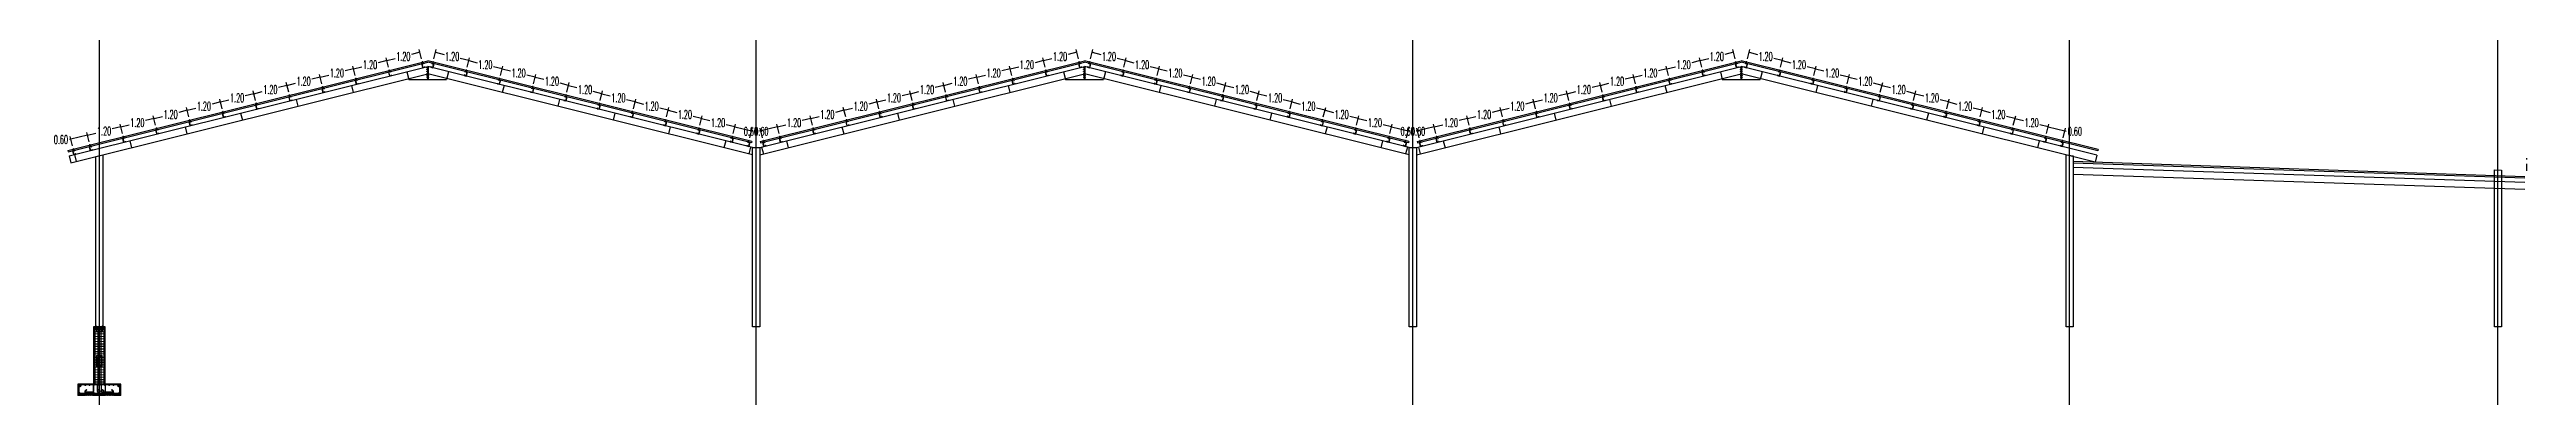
# Model space of a CAD drawing. Header units: millimetres. Extents: x 2491 to 3310, y 1470 to 1581.
# Drawn here: x 3223.1 to 3309.8, y 1534.3 to 1546.5 of the extents above; entities that cross this region are included whole.
import ezdxf

# ---------------------------------------------------------------- set-up
doc = ezdxf.new("R2010")
doc.units = ezdxf.units.MM
doc.linetypes.add('DASHDOTX2', pattern=[50.8, 25.4, -12.7, 0, -12.7])
doc.linetypes.add('DASHED', pattern=[19.05, 12.7, -6.35])
for name, color, linetype in [('A', 7, 'Continuous'), ('FUR', 7, 'Continuous'), ('GR', 7, 'Continuous'), ('SUNGAI', 150, 'Continuous'), ('TEXT', 7, 'Continuous'), ('WF 150', 5, 'Continuous')]:
    doc.layers.add(name, color=color, linetype=linetype)
for name, color, linetype, lineweight in [('As Atap', 3, 'DASHDOTX2', 40), ('Garis Dim', 131, 'DASHED', 9), ('TANGGA', 223, 'Continuous', 9)]:
    doc.layers.add(name, color=color, linetype=linetype, lineweight=lineweight)
doc.layers.add('Layer2', color=7, linetype='DASHED', lineweight=40, true_color=0x238759)
doc.styles.add('-DIM2', font='simplex.shx', dxfattribs={"width": 0.55})
doc.dimstyles.new('DIMENSI POTONGAN', dxfattribs={"dimtxt": 0.3, "dimasz": 0.05, "dimexe": 0.1, "dimexo": 0.1, "dimgap": 0.05, "dimtad": 0, "dimtih": 1, "dimtoh": 1, "dimrnd": 0.0025, "dimzin": 0, "dimdsep": 46, "dimtxsty": '-DIM2', "dimblk": 'ARCHTICK', "dimcen": 0.1, "dimclrd": 1, "dimclre": 1, "dimclrt": 2, "dimadec": 0, "dimazin": 0, "dimtfac": 1, "dimtofl": 0, "dimtmove": 0, "dimatfit": 3, "dimldrblk": 'ARCHTICK', "dimfxl": 0.18, "dimtolj": 1, "dimtzin": 0, "dimarcsym": 0})

msp = doc.modelspace()

# ---------------------------------------------------------------- blocks, each defined once
blk = doc.blocks.new('sloof 20x40')
at = {"layer": 'Garis Dim', "color": 1, "linetype": 'ByBlock', "lineweight": 9}
for p, q in [((49399.272, -5509.356), (49399.272, -5509.756)), ((49399.472, -5509.356), (49399.272, -5509.356)), ((49399.272, -5509.756), (49399.472, -5509.756)), ((49399.472, -5509.756), (49399.472, -5509.356))]:
    blk.add_line(p, q, dxfattribs=at)
at = {"layer": 'Garis Dim', "color": 1, "linetype": 'ByBlock', "lineweight": 5}
for p, q in [((49399.302, -5509.402), (49399.302, -5509.71)), ((49399.31, -5509.402), (49399.31, -5509.71)), ((49399.318, -5509.386), (49399.426, -5509.386)), ((49399.318, -5509.394), (49399.426, -5509.394)), ((49399.318, -5509.718), (49399.426, -5509.718)), ((49399.318, -5509.726), (49399.426, -5509.726)), ((49399.434, -5509.402), (49399.434, -5509.71)), ((49399.442, -5509.402), (49399.442, -5509.71))]:
    blk.add_line(p, q, dxfattribs=at)
for centre, radius in [((49399.318, -5509.402), 0.008), ((49399.316, -5509.506), 0.006), ((49399.318, -5509.71), 0.008), ((49399.354, -5509.402), 0.008), ((49399.354, -5509.71), 0.008), ((49399.39, -5509.402), 0.008), ((49399.39, -5509.71), 0.008), ((49399.426, -5509.402), 0.008), ((49399.426, -5509.71), 0.008), ((49399.428, -5509.506), 0.006)]:
    blk.add_circle(centre, radius, dxfattribs=at)
for centre, radius, start, end in [((49399.318, -5509.402), 0.016, 90, 180), ((49399.318, -5509.71), 0.016, 180, 270), ((49399.318, -5509.402), 0.008, 90, 180), ((49399.318, -5509.71), 0.008, 180, 270), ((49399.354, -5509.71), 0.008, 180, 270), ((49399.39, -5509.71), 0.008, 180, 270), ((49399.426, -5509.402), 0.016, 0, 90), ((49399.426, -5509.402), 0.008, 0, 90), ((49399.426, -5509.71), 0.016, 270, 0), ((49399.426, -5509.71), 0.008, 270, 0)]:
    blk.add_arc(centre, radius, start, end, dxfattribs=at)
blk = doc.blocks.new('_ArchTick')
at = {"color": 0, "linetype": 'ByBlock', "const_width": 0.15}
blk.add_lwpolyline([(-0.5, -0.5), (0.5, 0.5)], dxfattribs=at)
blk = doc.blocks.new('*D348')
at = {"layer": 'Defpoints', "color": 0, "transparency": 16777216}
for p in [(3234.897, 1546.068), (3236.144, 1546.026), (3234.98, 1545.736)]:
    blk.add_point(p, dxfattribs=at)
at = {"layer": 'TANGGA', "color": 1, "lineweight": -2, "transparency": 16777216}
for p, q in [((3234.956, 1545.833), (3234.873, 1546.165)), ((3234.897, 1546.068), (3235.194, 1546.142)), ((3236.062, 1546.358), (3235.765, 1546.284)), ((3236.12, 1546.123), (3236.037, 1546.455))]:
    blk.add_line(p, q, dxfattribs=at)
at = {"layer": 'TANGGA', "color": 1, "lineweight": -2, "transparency": 16777216, "xscale": 0.05, "yscale": 0.05, "zscale": 0.05}
for p, rotation in [((3234.897, 1546.068), 194.0000000000846), ((3236.062, 1546.358), 14.0000000000846)]:
    blk.add_blockref('_ArchTick', p, dxfattribs=dict(at, rotation=rotation))
at = {"layer": 'TANGGA', "color": 2, "transparency": 16777216, "insert": (3235.479, 1546.213), "char_height": 0.3, "attachment_point": 5, "style": '-DIM2'}
blk.add_mtext('\\A1;1.20', dxfattribs=at)
blk = doc.blocks.new('*D349')
at = {"layer": 'Defpoints', "color": 0, "transparency": 16777216}
for p in [(3233.733, 1545.778), (3233.816, 1545.445), (3234.98, 1545.736)]:
    blk.add_point(p, dxfattribs=at)
at = {"layer": 'TANGGA', "color": 1, "lineweight": -2, "transparency": 16777216}
for p, q in [((3233.791, 1545.542), (3233.709, 1545.875)), ((3233.733, 1545.778), (3234.029, 1545.851)), ((3234.897, 1546.068), (3234.601, 1545.994)), ((3234.956, 1545.833), (3234.873, 1546.165))]:
    blk.add_line(p, q, dxfattribs=at)
at = {"layer": 'TANGGA', "color": 1, "lineweight": -2, "transparency": 16777216, "xscale": 0.05, "yscale": 0.05, "zscale": 0.05}
for p, rotation in [((3233.733, 1545.778), 194.0000000000846), ((3234.897, 1546.068), 14.0000000000846)]:
    blk.add_blockref('_ArchTick', p, dxfattribs=dict(at, rotation=rotation))
at = {"layer": 'TANGGA', "color": 2, "transparency": 16777216, "insert": (3234.315, 1545.923), "char_height": 0.3, "attachment_point": 5, "style": '-DIM2'}
blk.add_mtext('\\A1;1.20', dxfattribs=at)
blk = doc.blocks.new('*D350')
at = {"layer": 'Defpoints', "color": 0, "transparency": 16777216}
for p in [(3232.568, 1545.487), (3232.651, 1545.155), (3233.816, 1545.445)]:
    blk.add_point(p, dxfattribs=at)
at = {"layer": 'TANGGA', "color": 1, "lineweight": -2, "transparency": 16777216}
for p, q in [((3233.791, 1545.542), (3233.709, 1545.875)), ((3232.627, 1545.252), (3232.544, 1545.584)), ((3232.568, 1545.487), (3232.865, 1545.561)), ((3233.733, 1545.778), (3233.436, 1545.704))]:
    blk.add_line(p, q, dxfattribs=at)
at = {"layer": 'TANGGA', "color": 1, "lineweight": -2, "transparency": 16777216, "xscale": 0.05, "yscale": 0.05, "zscale": 0.05}
for p, rotation in [((3233.733, 1545.778), 14.0000000000846), ((3232.568, 1545.487), 194.0000000000846)]:
    blk.add_blockref('_ArchTick', p, dxfattribs=dict(at, rotation=rotation))
at = {"layer": 'TANGGA', "color": 2, "transparency": 16777216, "insert": (3233.151, 1545.632), "char_height": 0.3, "attachment_point": 5, "style": '-DIM2'}
blk.add_mtext('\\A1;1.20', dxfattribs=at)
blk = doc.blocks.new('*D351')
at = {"layer": 'Defpoints', "color": 0, "transparency": 16777216}
for p in [(3231.404, 1545.197), (3232.651, 1545.155), (3231.487, 1544.865)]:
    blk.add_point(p, dxfattribs=at)
at = {"layer": 'TANGGA', "color": 1, "lineweight": -2, "transparency": 16777216}
for p, q in [((3231.463, 1544.962), (3231.38, 1545.294)), ((3231.404, 1545.197), (3231.701, 1545.271)), ((3232.568, 1545.487), (3232.272, 1545.413)), ((3232.627, 1545.252), (3232.544, 1545.584))]:
    blk.add_line(p, q, dxfattribs=at)
at = {"layer": 'TANGGA', "color": 1, "lineweight": -2, "transparency": 16777216, "xscale": 0.05, "yscale": 0.05, "zscale": 0.05}
for p, rotation in [((3231.404, 1545.197), 194.0000000000846), ((3232.568, 1545.487), 14.0000000000846)]:
    blk.add_blockref('_ArchTick', p, dxfattribs=dict(at, rotation=rotation))
at = {"layer": 'TANGGA', "color": 2, "transparency": 16777216, "insert": (3231.986, 1545.342), "char_height": 0.3, "attachment_point": 5, "style": '-DIM2'}
blk.add_mtext('\\A1;1.20', dxfattribs=at)
blk = doc.blocks.new('*D352')
at = {"layer": 'Defpoints', "color": 0, "transparency": 16777216}
for p in [(3230.24, 1544.907), (3230.323, 1544.574), (3231.487, 1544.865)]:
    blk.add_point(p, dxfattribs=at)
at = {"layer": 'TANGGA', "color": 1, "lineweight": -2, "transparency": 16777216}
for p, q in [((3230.298, 1544.671), (3230.216, 1545.004)), ((3230.24, 1544.907), (3230.536, 1544.981)), ((3231.404, 1545.197), (3231.108, 1545.123)), ((3231.463, 1544.962), (3231.38, 1545.294))]:
    blk.add_line(p, q, dxfattribs=at)
at = {"layer": 'TANGGA', "color": 1, "lineweight": -2, "transparency": 16777216, "xscale": 0.05, "yscale": 0.05, "zscale": 0.05}
for p, rotation in [((3231.404, 1545.197), 14.0000000000846), ((3230.24, 1544.907), 194.0000000000846)]:
    blk.add_blockref('_ArchTick', p, dxfattribs=dict(at, rotation=rotation))
at = {"layer": 'TANGGA', "color": 2, "transparency": 16777216, "insert": (3230.822, 1545.052), "char_height": 0.3, "attachment_point": 5, "style": '-DIM2'}
blk.add_mtext('\\A1;1.20', dxfattribs=at)
blk = doc.blocks.new('*D353')
at = {"layer": 'Defpoints', "color": 0, "transparency": 16777216}
for p in [(3229.075, 1544.616), (3229.158, 1544.284), (3230.323, 1544.574)]:
    blk.add_point(p, dxfattribs=at)
at = {"layer": 'TANGGA', "color": 1, "lineweight": -2, "transparency": 16777216}
for p, q in [((3230.298, 1544.671), (3230.216, 1545.004)), ((3229.134, 1544.381), (3229.051, 1544.713)), ((3229.075, 1544.616), (3229.372, 1544.69)), ((3230.24, 1544.907), (3229.943, 1544.833))]:
    blk.add_line(p, q, dxfattribs=at)
at = {"layer": 'TANGGA', "color": 1, "lineweight": -2, "transparency": 16777216, "xscale": 0.05, "yscale": 0.05, "zscale": 0.05}
for p, rotation in [((3229.075, 1544.616), 194.0000000000846), ((3230.24, 1544.907), 14.0000000000846)]:
    blk.add_blockref('_ArchTick', p, dxfattribs=dict(at, rotation=rotation))
at = {"layer": 'TANGGA', "color": 2, "transparency": 16777216, "insert": (3229.658, 1544.762), "char_height": 0.3, "attachment_point": 5, "style": '-DIM2'}
blk.add_mtext('\\A1;1.20', dxfattribs=at)
blk = doc.blocks.new('*D354')
at = {"layer": 'Defpoints', "color": 0, "transparency": 16777216}
for p in [(3227.911, 1544.326), (3229.158, 1544.284), (3227.994, 1543.994)]:
    blk.add_point(p, dxfattribs=at)
at = {"layer": 'TANGGA', "color": 1, "lineweight": -2, "transparency": 16777216}
for p, q in [((3227.97, 1544.091), (3227.887, 1544.423)), ((3227.911, 1544.326), (3228.207, 1544.4)), ((3229.075, 1544.616), (3228.779, 1544.542)), ((3229.134, 1544.381), (3229.051, 1544.713))]:
    blk.add_line(p, q, dxfattribs=at)
at = {"layer": 'TANGGA', "color": 1, "lineweight": -2, "transparency": 16777216, "xscale": 0.05, "yscale": 0.05, "zscale": 0.05}
for p, rotation in [((3227.911, 1544.326), 194.0000000000846), ((3229.075, 1544.616), 14.0000000000846)]:
    blk.add_blockref('_ArchTick', p, dxfattribs=dict(at, rotation=rotation))
at = {"layer": 'TANGGA', "color": 2, "transparency": 16777216, "insert": (3228.493, 1544.471), "char_height": 0.3, "attachment_point": 5, "style": '-DIM2'}
blk.add_mtext('\\A1;1.20', dxfattribs=at)
blk = doc.blocks.new('*D355')
at = {"layer": 'Defpoints', "color": 0, "transparency": 16777216}
for p in [(3226.747, 1544.036), (3226.83, 1543.704), (3227.994, 1543.994)]:
    blk.add_point(p, dxfattribs=at)
at = {"layer": 'TANGGA', "color": 1, "lineweight": -2, "transparency": 16777216}
for p, q in [((3226.805, 1543.801), (3226.722, 1544.133)), ((3226.747, 1544.036), (3227.043, 1544.11)), ((3227.911, 1544.326), (3227.615, 1544.252)), ((3227.97, 1544.091), (3227.887, 1544.423))]:
    blk.add_line(p, q, dxfattribs=at)
at = {"layer": 'TANGGA', "color": 1, "lineweight": -2, "transparency": 16777216, "xscale": 0.05, "yscale": 0.05, "zscale": 0.05}
for p, rotation in [((3227.911, 1544.326), 14.0000000000846), ((3226.747, 1544.036), 194.0000000000846)]:
    blk.add_blockref('_ArchTick', p, dxfattribs=dict(at, rotation=rotation))
at = {"layer": 'TANGGA', "color": 2, "transparency": 16777216, "insert": (3227.329, 1544.181), "char_height": 0.3, "attachment_point": 5, "style": '-DIM2'}
blk.add_mtext('\\A1;1.20', dxfattribs=at)
blk = doc.blocks.new('*D356')
at = {"layer": 'Defpoints', "color": 0, "transparency": 16777216}
for p in [(3225.582, 1543.745), (3225.665, 1543.413), (3226.83, 1543.704)]:
    blk.add_point(p, dxfattribs=at)
at = {"layer": 'TANGGA', "color": 1, "lineweight": -2, "transparency": 16777216}
for p, q in [((3226.805, 1543.801), (3226.722, 1544.133)), ((3225.641, 1543.51), (3225.558, 1543.842)), ((3225.582, 1543.745), (3225.879, 1543.819)), ((3226.747, 1544.036), (3226.45, 1543.962))]:
    blk.add_line(p, q, dxfattribs=at)
at = {"layer": 'TANGGA', "color": 1, "lineweight": -2, "transparency": 16777216, "xscale": 0.05, "yscale": 0.05, "zscale": 0.05}
for p, rotation in [((3225.582, 1543.745), 194.0000000000846), ((3226.747, 1544.036), 14.0000000000846)]:
    blk.add_blockref('_ArchTick', p, dxfattribs=dict(at, rotation=rotation))
at = {"layer": 'TANGGA', "color": 2, "transparency": 16777216, "insert": (3226.165, 1543.891), "char_height": 0.3, "attachment_point": 5, "style": '-DIM2'}
blk.add_mtext('\\A1;1.20', dxfattribs=at)
blk = doc.blocks.new('*D357')
at = {"layer": 'Defpoints', "color": 0, "transparency": 16777216}
for p in [(3224.418, 1543.455), (3225.665, 1543.413), (3224.501, 1543.123)]:
    blk.add_point(p, dxfattribs=at)
at = {"layer": 'TANGGA', "color": 1, "lineweight": -2, "transparency": 16777216}
for p, q in [((3224.477, 1543.22), (3224.394, 1543.552)), ((3224.418, 1543.455), (3224.714, 1543.529)), ((3225.582, 1543.745), (3225.286, 1543.672)), ((3225.641, 1543.51), (3225.558, 1543.842))]:
    blk.add_line(p, q, dxfattribs=at)
at = {"layer": 'TANGGA', "color": 1, "lineweight": -2, "transparency": 16777216, "xscale": 0.05, "yscale": 0.05, "zscale": 0.05}
for p, rotation in [((3224.418, 1543.455), 193.9999999928373), ((3225.582, 1543.745), 13.99999999283736)]:
    blk.add_blockref('_ArchTick', p, dxfattribs=dict(at, rotation=rotation))
at = {"layer": 'TANGGA', "color": 2, "transparency": 16777216, "insert": (3225, 1543.6), "char_height": 0.3, "attachment_point": 5, "style": '-DIM2'}
blk.add_mtext('\\A1;1.20', dxfattribs=at)
blk = doc.blocks.new('*D358')
at = {"layer": 'Defpoints', "color": 0, "transparency": 16777216}
for p in [(3223.836, 1543.31), (3223.919, 1542.978), (3224.501, 1543.123)]:
    blk.add_point(p, dxfattribs=at)
at = {"layer": 'TANGGA', "color": 1, "lineweight": -2, "transparency": 16777216}
for p, q in [((3223.836, 1543.31), (3223.787, 1543.298)), ((3223.894, 1543.075), (3223.812, 1543.407)), ((3224.418, 1543.455), (3223.836, 1543.31)), ((3224.477, 1543.22), (3224.394, 1543.552))]:
    blk.add_line(p, q, dxfattribs=at)
at = {"layer": 'TANGGA', "color": 1, "lineweight": -2, "transparency": 16777216, "xscale": 0.05, "yscale": 0.05, "zscale": 0.05}
for p, rotation in [((3223.836, 1543.31), 194.0000000003375), ((3224.418, 1543.455), 14.00000000033744)]:
    blk.add_blockref('_ArchTick', p, dxfattribs=dict(at, rotation=rotation))
at = {"layer": 'TANGGA', "color": 2, "transparency": 16777216, "insert": (3223.486, 1543.298), "char_height": 0.3, "attachment_point": 5, "style": '-DIM2'}
blk.add_mtext('\\A1;0.60', dxfattribs=at)
blk = doc.blocks.new('*D379')
at = {"layer": 'Defpoints', "color": 0, "transparency": 16777216}
for p in [(3236.524, 1546.026), (3237.771, 1546.068), (3237.688, 1545.736)]:
    blk.add_point(p, dxfattribs=at)
at = {"layer": 'TANGGA', "color": 1, "lineweight": -2, "transparency": 16777216}
for p, q in [((3236.548, 1546.123), (3236.631, 1546.455)), ((3236.607, 1546.358), (3236.903, 1546.284)), ((3237.771, 1546.068), (3237.474, 1546.142)), ((3237.712, 1545.833), (3237.795, 1546.165))]:
    blk.add_line(p, q, dxfattribs=at)
at = {"layer": 'TANGGA', "color": 1, "lineweight": -2, "transparency": 16777216, "xscale": 0.05, "yscale": 0.05, "zscale": 0.05}
for p, rotation in [((3236.607, 1546.358), 165.9999999999154), ((3237.771, 1546.068), 345.9999999999154)]:
    blk.add_blockref('_ArchTick', p, dxfattribs=dict(at, rotation=rotation))
at = {"layer": 'TANGGA', "color": 2, "transparency": 16777216, "insert": (3237.189, 1546.213), "char_height": 0.3, "attachment_point": 5, "style": '-DIM2'}
blk.add_mtext('\\A1;1.20', dxfattribs=at)
blk = doc.blocks.new('*D380')
at = {"layer": 'Defpoints', "color": 0, "transparency": 16777216}
for p in [(3237.688, 1545.736), (3238.852, 1545.445), (3238.935, 1545.778)]:
    blk.add_point(p, dxfattribs=at)
at = {"layer": 'TANGGA', "color": 1, "lineweight": -2, "transparency": 16777216}
for p, q in [((3237.712, 1545.833), (3237.795, 1546.165)), ((3237.771, 1546.068), (3238.067, 1545.994)), ((3238.935, 1545.778), (3238.639, 1545.851)), ((3238.877, 1545.542), (3238.959, 1545.875))]:
    blk.add_line(p, q, dxfattribs=at)
at = {"layer": 'TANGGA', "color": 1, "lineweight": -2, "transparency": 16777216, "xscale": 0.05, "yscale": 0.05, "zscale": 0.05}
for p, rotation in [((3237.771, 1546.068), 165.9999999999154), ((3238.935, 1545.778), 345.9999999999154)]:
    blk.add_blockref('_ArchTick', p, dxfattribs=dict(at, rotation=rotation))
at = {"layer": 'TANGGA', "color": 2, "transparency": 16777216, "insert": (3238.353, 1545.923), "char_height": 0.3, "attachment_point": 5, "style": '-DIM2'}
blk.add_mtext('\\A1;1.20', dxfattribs=at)
blk = doc.blocks.new('*D381')
at = {"layer": 'Defpoints', "color": 0, "transparency": 16777216}
for p in [(3238.852, 1545.445), (3240.017, 1545.155), (3240.1, 1545.487)]:
    blk.add_point(p, dxfattribs=at)
at = {"layer": 'TANGGA', "color": 1, "lineweight": -2, "transparency": 16777216}
for p, q in [((3238.877, 1545.542), (3238.959, 1545.875)), ((3238.935, 1545.778), (3239.232, 1545.704)), ((3240.1, 1545.487), (3239.803, 1545.561)), ((3240.041, 1545.252), (3240.124, 1545.584))]:
    blk.add_line(p, q, dxfattribs=at)
at = {"layer": 'TANGGA', "color": 1, "lineweight": -2, "transparency": 16777216, "xscale": 0.05, "yscale": 0.05, "zscale": 0.05}
for p, rotation in [((3238.935, 1545.778), 165.9999999999154), ((3240.1, 1545.487), 345.9999999999154)]:
    blk.add_blockref('_ArchTick', p, dxfattribs=dict(at, rotation=rotation))
at = {"layer": 'TANGGA', "color": 2, "transparency": 16777216, "insert": (3239.517, 1545.632), "char_height": 0.3, "attachment_point": 5, "style": '-DIM2'}
blk.add_mtext('\\A1;1.20', dxfattribs=at)
blk = doc.blocks.new('*D382')
at = {"layer": 'Defpoints', "color": 0, "transparency": 16777216}
for p in [(3240.017, 1545.155), (3241.264, 1545.197), (3241.181, 1544.865)]:
    blk.add_point(p, dxfattribs=at)
at = {"layer": 'TANGGA', "color": 1, "lineweight": -2, "transparency": 16777216}
for p, q in [((3240.041, 1545.252), (3240.124, 1545.584)), ((3240.1, 1545.487), (3240.396, 1545.413)), ((3241.264, 1545.197), (3240.968, 1545.271)), ((3241.205, 1544.962), (3241.288, 1545.294))]:
    blk.add_line(p, q, dxfattribs=at)
at = {"layer": 'TANGGA', "color": 1, "lineweight": -2, "transparency": 16777216, "xscale": 0.05, "yscale": 0.05, "zscale": 0.05}
for p, rotation in [((3240.1, 1545.487), 165.9999999999154), ((3241.264, 1545.197), 345.9999999999154)]:
    blk.add_blockref('_ArchTick', p, dxfattribs=dict(at, rotation=rotation))
at = {"layer": 'TANGGA', "color": 2, "transparency": 16777216, "insert": (3240.682, 1545.342), "char_height": 0.3, "attachment_point": 5, "style": '-DIM2'}
blk.add_mtext('\\A1;1.20', dxfattribs=at)
blk = doc.blocks.new('*D383')
at = {"layer": 'Defpoints', "color": 0, "transparency": 16777216}
for p in [(3241.181, 1544.865), (3242.346, 1544.574), (3242.428, 1544.907)]:
    blk.add_point(p, dxfattribs=at)
at = {"layer": 'TANGGA', "color": 1, "lineweight": -2, "transparency": 16777216}
for p, q in [((3241.205, 1544.962), (3241.288, 1545.294)), ((3241.264, 1545.197), (3241.56, 1545.123)), ((3242.428, 1544.907), (3242.132, 1544.981)), ((3242.37, 1544.671), (3242.453, 1545.004))]:
    blk.add_line(p, q, dxfattribs=at)
at = {"layer": 'TANGGA', "color": 1, "lineweight": -2, "transparency": 16777216, "xscale": 0.05, "yscale": 0.05, "zscale": 0.05}
for p, rotation in [((3241.264, 1545.197), 165.9999999999154), ((3242.428, 1544.907), 345.9999999999154)]:
    blk.add_blockref('_ArchTick', p, dxfattribs=dict(at, rotation=rotation))
at = {"layer": 'TANGGA', "color": 2, "transparency": 16777216, "insert": (3241.846, 1545.052), "char_height": 0.3, "attachment_point": 5, "style": '-DIM2'}
blk.add_mtext('\\A1;1.20', dxfattribs=at)
blk = doc.blocks.new('*D384')
at = {"layer": 'Defpoints', "color": 0, "transparency": 16777216}
for p in [(3242.346, 1544.574), (3243.51, 1544.284), (3243.593, 1544.616)]:
    blk.add_point(p, dxfattribs=at)
at = {"layer": 'TANGGA', "color": 1, "lineweight": -2, "transparency": 16777216}
for p, q in [((3242.37, 1544.671), (3242.453, 1545.004)), ((3242.428, 1544.907), (3242.725, 1544.833)), ((3243.593, 1544.616), (3243.296, 1544.69)), ((3243.534, 1544.381), (3243.617, 1544.713))]:
    blk.add_line(p, q, dxfattribs=at)
at = {"layer": 'TANGGA', "color": 1, "lineweight": -2, "transparency": 16777216, "xscale": 0.05, "yscale": 0.05, "zscale": 0.05}
for p, rotation in [((3242.428, 1544.907), 165.9999999999154), ((3243.593, 1544.616), 345.9999999999154)]:
    blk.add_blockref('_ArchTick', p, dxfattribs=dict(at, rotation=rotation))
at = {"layer": 'TANGGA', "color": 2, "transparency": 16777216, "insert": (3243.011, 1544.762), "char_height": 0.3, "attachment_point": 5, "style": '-DIM2'}
blk.add_mtext('\\A1;1.20', dxfattribs=at)
blk = doc.blocks.new('*D385')
at = {"layer": 'Defpoints', "color": 0, "transparency": 16777216}
for p in [(3243.51, 1544.284), (3244.757, 1544.326), (3244.674, 1543.994)]:
    blk.add_point(p, dxfattribs=at)
at = {"layer": 'TANGGA', "color": 1, "lineweight": -2, "transparency": 16777216}
for p, q in [((3243.534, 1544.381), (3243.617, 1544.713)), ((3243.593, 1544.616), (3243.889, 1544.542)), ((3244.757, 1544.326), (3244.461, 1544.4)), ((3244.698, 1544.091), (3244.781, 1544.423))]:
    blk.add_line(p, q, dxfattribs=at)
at = {"layer": 'TANGGA', "color": 1, "lineweight": -2, "transparency": 16777216, "xscale": 0.05, "yscale": 0.05, "zscale": 0.05}
for p, rotation in [((3243.593, 1544.616), 165.9999999999154), ((3244.757, 1544.326), 345.9999999999154)]:
    blk.add_blockref('_ArchTick', p, dxfattribs=dict(at, rotation=rotation))
at = {"layer": 'TANGGA', "color": 2, "transparency": 16777216, "insert": (3244.175, 1544.471), "char_height": 0.3, "attachment_point": 5, "style": '-DIM2'}
blk.add_mtext('\\A1;1.20', dxfattribs=at)
blk = doc.blocks.new('*D386')
at = {"layer": 'Defpoints', "color": 0, "transparency": 16777216}
for p in [(3244.674, 1543.994), (3245.839, 1543.704), (3245.921, 1544.036)]:
    blk.add_point(p, dxfattribs=at)
at = {"layer": 'TANGGA', "color": 1, "lineweight": -2, "transparency": 16777216}
for p, q in [((3244.698, 1544.091), (3244.781, 1544.423)), ((3244.757, 1544.326), (3245.054, 1544.252)), ((3245.921, 1544.036), (3245.625, 1544.11)), ((3245.863, 1543.801), (3245.946, 1544.133))]:
    blk.add_line(p, q, dxfattribs=at)
at = {"layer": 'TANGGA', "color": 1, "lineweight": -2, "transparency": 16777216, "xscale": 0.05, "yscale": 0.05, "zscale": 0.05}
for p, rotation in [((3244.757, 1544.326), 165.9999999999154), ((3245.921, 1544.036), 345.9999999999154)]:
    blk.add_blockref('_ArchTick', p, dxfattribs=dict(at, rotation=rotation))
at = {"layer": 'TANGGA', "color": 2, "transparency": 16777216, "insert": (3245.339, 1544.181), "char_height": 0.3, "attachment_point": 5, "style": '-DIM2'}
blk.add_mtext('\\A1;1.20', dxfattribs=at)
blk = doc.blocks.new('*D387')
at = {"layer": 'Defpoints', "color": 0, "transparency": 16777216}
for p in [(3245.839, 1543.704), (3247.003, 1543.413), (3247.086, 1543.745)]:
    blk.add_point(p, dxfattribs=at)
at = {"layer": 'TANGGA', "color": 1, "lineweight": -2, "transparency": 16777216}
for p, q in [((3245.863, 1543.801), (3245.946, 1544.133)), ((3245.921, 1544.036), (3246.218, 1543.962)), ((3247.086, 1543.745), (3246.789, 1543.819)), ((3247.027, 1543.51), (3247.11, 1543.842))]:
    blk.add_line(p, q, dxfattribs=at)
at = {"layer": 'TANGGA', "color": 1, "lineweight": -2, "transparency": 16777216, "xscale": 0.05, "yscale": 0.05, "zscale": 0.05}
for p, rotation in [((3245.921, 1544.036), 165.9999999999154), ((3247.086, 1543.745), 345.9999999999154)]:
    blk.add_blockref('_ArchTick', p, dxfattribs=dict(at, rotation=rotation))
at = {"layer": 'TANGGA', "color": 2, "transparency": 16777216, "insert": (3246.504, 1543.891), "char_height": 0.3, "attachment_point": 5, "style": '-DIM2'}
blk.add_mtext('\\A1;1.20', dxfattribs=at)
blk = doc.blocks.new('*D414')
at = {"layer": 'Defpoints', "color": 0, "transparency": 16777216}
for p in [(3247.003, 1543.413), (3247.585, 1543.268), (3247.668, 1543.6)]:
    blk.add_point(p, dxfattribs=at)
at = {"layer": 'TANGGA', "color": 1, "lineweight": -2, "transparency": 16777216}
for p, q in [((3247.027, 1543.51), (3247.11, 1543.842)), ((3247.086, 1543.745), (3247.668, 1543.6)), ((3247.609, 1543.365), (3247.692, 1543.697)), ((3247.668, 1543.6), (3247.716, 1543.588))]:
    blk.add_line(p, q, dxfattribs=at)
at = {"layer": 'TANGGA', "color": 1, "lineweight": -2, "transparency": 16777216, "xscale": 0.05, "yscale": 0.05, "zscale": 0.05}
for p, rotation in [((3247.086, 1543.745), 166.0000000000207), ((3247.668, 1543.6), 346.0000000000207)]:
    blk.add_blockref('_ArchTick', p, dxfattribs=dict(at, rotation=rotation))
at = {"layer": 'TANGGA', "color": 2, "transparency": 16777216, "insert": (3248.018, 1543.588), "char_height": 0.3, "attachment_point": 5, "style": '-DIM2'}
blk.add_mtext('\\A1;0.60', dxfattribs=at)
blk = doc.blocks.new('*D388')
at = {"layer": 'Defpoints', "color": 0, "transparency": 16777216}
for p in [(3257.897, 1546.068), (3259.144, 1546.026), (3257.98, 1545.736)]:
    blk.add_point(p, dxfattribs=at)
at = {"layer": 'TANGGA', "color": 1, "lineweight": -2, "transparency": 16777216}
for p, q in [((3257.956, 1545.833), (3257.873, 1546.165)), ((3257.897, 1546.068), (3258.194, 1546.142)), ((3259.062, 1546.358), (3258.765, 1546.284)), ((3259.12, 1546.123), (3259.037, 1546.455))]:
    blk.add_line(p, q, dxfattribs=at)
at = {"layer": 'TANGGA', "color": 1, "lineweight": -2, "transparency": 16777216, "xscale": 0.05, "yscale": 0.05, "zscale": 0.05}
for p, rotation in [((3257.897, 1546.068), 194.0000000000846), ((3259.062, 1546.358), 14.0000000000846)]:
    blk.add_blockref('_ArchTick', p, dxfattribs=dict(at, rotation=rotation))
at = {"layer": 'TANGGA', "color": 2, "transparency": 16777216, "insert": (3258.479, 1546.213), "char_height": 0.3, "attachment_point": 5, "style": '-DIM2'}
blk.add_mtext('\\A1;1.20', dxfattribs=at)
blk = doc.blocks.new('*D389')
at = {"layer": 'Defpoints', "color": 0, "transparency": 16777216}
for p in [(3256.733, 1545.778), (3256.816, 1545.445), (3257.98, 1545.736)]:
    blk.add_point(p, dxfattribs=at)
at = {"layer": 'TANGGA', "color": 1, "lineweight": -2, "transparency": 16777216}
for p, q in [((3256.791, 1545.542), (3256.709, 1545.875)), ((3256.733, 1545.778), (3257.029, 1545.851)), ((3257.897, 1546.068), (3257.601, 1545.994)), ((3257.956, 1545.833), (3257.873, 1546.165))]:
    blk.add_line(p, q, dxfattribs=at)
at = {"layer": 'TANGGA', "color": 1, "lineweight": -2, "transparency": 16777216, "xscale": 0.05, "yscale": 0.05, "zscale": 0.05}
for p, rotation in [((3256.733, 1545.778), 194.0000000000846), ((3257.897, 1546.068), 14.0000000000846)]:
    blk.add_blockref('_ArchTick', p, dxfattribs=dict(at, rotation=rotation))
at = {"layer": 'TANGGA', "color": 2, "transparency": 16777216, "insert": (3257.315, 1545.923), "char_height": 0.3, "attachment_point": 5, "style": '-DIM2'}
blk.add_mtext('\\A1;1.20', dxfattribs=at)
blk = doc.blocks.new('*D390')
at = {"layer": 'Defpoints', "color": 0, "transparency": 16777216}
for p in [(3255.568, 1545.487), (3255.651, 1545.155), (3256.816, 1545.445)]:
    blk.add_point(p, dxfattribs=at)
at = {"layer": 'TANGGA', "color": 1, "lineweight": -2, "transparency": 16777216}
for p, q in [((3256.791, 1545.542), (3256.709, 1545.875)), ((3255.627, 1545.252), (3255.544, 1545.584)), ((3255.568, 1545.487), (3255.865, 1545.561)), ((3256.733, 1545.778), (3256.436, 1545.704))]:
    blk.add_line(p, q, dxfattribs=at)
at = {"layer": 'TANGGA', "color": 1, "lineweight": -2, "transparency": 16777216, "xscale": 0.05, "yscale": 0.05, "zscale": 0.05}
for p, rotation in [((3256.733, 1545.778), 14.0000000000846), ((3255.568, 1545.487), 194.0000000000846)]:
    blk.add_blockref('_ArchTick', p, dxfattribs=dict(at, rotation=rotation))
at = {"layer": 'TANGGA', "color": 2, "transparency": 16777216, "insert": (3256.151, 1545.632), "char_height": 0.3, "attachment_point": 5, "style": '-DIM2'}
blk.add_mtext('\\A1;1.20', dxfattribs=at)
blk = doc.blocks.new('*D391')
at = {"layer": 'Defpoints', "color": 0, "transparency": 16777216}
for p in [(3254.404, 1545.197), (3255.651, 1545.155), (3254.487, 1544.865)]:
    blk.add_point(p, dxfattribs=at)
at = {"layer": 'TANGGA', "color": 1, "lineweight": -2, "transparency": 16777216}
for p, q in [((3254.463, 1544.962), (3254.38, 1545.294)), ((3254.404, 1545.197), (3254.701, 1545.271)), ((3255.568, 1545.487), (3255.272, 1545.413)), ((3255.627, 1545.252), (3255.544, 1545.584))]:
    blk.add_line(p, q, dxfattribs=at)
at = {"layer": 'TANGGA', "color": 1, "lineweight": -2, "transparency": 16777216, "xscale": 0.05, "yscale": 0.05, "zscale": 0.05}
for p, rotation in [((3254.404, 1545.197), 194.0000000000846), ((3255.568, 1545.487), 14.0000000000846)]:
    blk.add_blockref('_ArchTick', p, dxfattribs=dict(at, rotation=rotation))
at = {"layer": 'TANGGA', "color": 2, "transparency": 16777216, "insert": (3254.986, 1545.342), "char_height": 0.3, "attachment_point": 5, "style": '-DIM2'}
blk.add_mtext('\\A1;1.20', dxfattribs=at)
blk = doc.blocks.new('*D392')
at = {"layer": 'Defpoints', "color": 0, "transparency": 16777216}
for p in [(3253.24, 1544.907), (3253.323, 1544.574), (3254.487, 1544.865)]:
    blk.add_point(p, dxfattribs=at)
at = {"layer": 'TANGGA', "color": 1, "lineweight": -2, "transparency": 16777216}
for p, q in [((3253.298, 1544.671), (3253.216, 1545.004)), ((3253.24, 1544.907), (3253.536, 1544.981)), ((3254.404, 1545.197), (3254.108, 1545.123)), ((3254.463, 1544.962), (3254.38, 1545.294))]:
    blk.add_line(p, q, dxfattribs=at)
at = {"layer": 'TANGGA', "color": 1, "lineweight": -2, "transparency": 16777216, "xscale": 0.05, "yscale": 0.05, "zscale": 0.05}
for p, rotation in [((3254.404, 1545.197), 14.0000000000846), ((3253.24, 1544.907), 194.0000000000846)]:
    blk.add_blockref('_ArchTick', p, dxfattribs=dict(at, rotation=rotation))
at = {"layer": 'TANGGA', "color": 2, "transparency": 16777216, "insert": (3253.822, 1545.052), "char_height": 0.3, "attachment_point": 5, "style": '-DIM2'}
blk.add_mtext('\\A1;1.20', dxfattribs=at)
blk = doc.blocks.new('*D393')
at = {"layer": 'Defpoints', "color": 0, "transparency": 16777216}
for p in [(3252.075, 1544.616), (3252.158, 1544.284), (3253.323, 1544.574)]:
    blk.add_point(p, dxfattribs=at)
at = {"layer": 'TANGGA', "color": 1, "lineweight": -2, "transparency": 16777216}
for p, q in [((3253.298, 1544.671), (3253.216, 1545.004)), ((3252.134, 1544.381), (3252.051, 1544.713)), ((3252.075, 1544.616), (3252.372, 1544.69)), ((3253.24, 1544.907), (3252.943, 1544.833))]:
    blk.add_line(p, q, dxfattribs=at)
at = {"layer": 'TANGGA', "color": 1, "lineweight": -2, "transparency": 16777216, "xscale": 0.05, "yscale": 0.05, "zscale": 0.05}
for p, rotation in [((3252.075, 1544.616), 194.0000000000846), ((3253.24, 1544.907), 14.0000000000846)]:
    blk.add_blockref('_ArchTick', p, dxfattribs=dict(at, rotation=rotation))
at = {"layer": 'TANGGA', "color": 2, "transparency": 16777216, "insert": (3252.658, 1544.762), "char_height": 0.3, "attachment_point": 5, "style": '-DIM2'}
blk.add_mtext('\\A1;1.20', dxfattribs=at)
blk = doc.blocks.new('*D394')
at = {"layer": 'Defpoints', "color": 0, "transparency": 16777216}
for p in [(3250.911, 1544.326), (3252.158, 1544.284), (3250.994, 1543.994)]:
    blk.add_point(p, dxfattribs=at)
at = {"layer": 'TANGGA', "color": 1, "lineweight": -2, "transparency": 16777216}
for p, q in [((3250.97, 1544.091), (3250.887, 1544.423)), ((3250.911, 1544.326), (3251.207, 1544.4)), ((3252.075, 1544.616), (3251.779, 1544.542)), ((3252.134, 1544.381), (3252.051, 1544.713))]:
    blk.add_line(p, q, dxfattribs=at)
at = {"layer": 'TANGGA', "color": 1, "lineweight": -2, "transparency": 16777216, "xscale": 0.05, "yscale": 0.05, "zscale": 0.05}
for p, rotation in [((3250.911, 1544.326), 194.0000000000846), ((3252.075, 1544.616), 14.0000000000846)]:
    blk.add_blockref('_ArchTick', p, dxfattribs=dict(at, rotation=rotation))
at = {"layer": 'TANGGA', "color": 2, "transparency": 16777216, "insert": (3251.493, 1544.471), "char_height": 0.3, "attachment_point": 5, "style": '-DIM2'}
blk.add_mtext('\\A1;1.20', dxfattribs=at)
blk = doc.blocks.new('*D395')
at = {"layer": 'Defpoints', "color": 0, "transparency": 16777216}
for p in [(3249.747, 1544.036), (3249.83, 1543.704), (3250.994, 1543.994)]:
    blk.add_point(p, dxfattribs=at)
at = {"layer": 'TANGGA', "color": 1, "lineweight": -2, "transparency": 16777216}
for p, q in [((3249.805, 1543.801), (3249.722, 1544.133)), ((3249.747, 1544.036), (3250.043, 1544.11)), ((3250.911, 1544.326), (3250.615, 1544.252)), ((3250.97, 1544.091), (3250.887, 1544.423))]:
    blk.add_line(p, q, dxfattribs=at)
at = {"layer": 'TANGGA', "color": 1, "lineweight": -2, "transparency": 16777216, "xscale": 0.05, "yscale": 0.05, "zscale": 0.05}
for p, rotation in [((3250.911, 1544.326), 14.0000000000846), ((3249.747, 1544.036), 194.0000000000846)]:
    blk.add_blockref('_ArchTick', p, dxfattribs=dict(at, rotation=rotation))
at = {"layer": 'TANGGA', "color": 2, "transparency": 16777216, "insert": (3250.329, 1544.181), "char_height": 0.3, "attachment_point": 5, "style": '-DIM2'}
blk.add_mtext('\\A1;1.20', dxfattribs=at)
blk = doc.blocks.new('*D396')
at = {"layer": 'Defpoints', "color": 0, "transparency": 16777216}
for p in [(3248.582, 1543.745), (3248.665, 1543.413), (3249.83, 1543.704)]:
    blk.add_point(p, dxfattribs=at)
at = {"layer": 'TANGGA', "color": 1, "lineweight": -2, "transparency": 16777216}
for p, q in [((3249.805, 1543.801), (3249.722, 1544.133)), ((3248.641, 1543.51), (3248.558, 1543.842)), ((3248.582, 1543.745), (3248.879, 1543.819)), ((3249.747, 1544.036), (3249.45, 1543.962))]:
    blk.add_line(p, q, dxfattribs=at)
at = {"layer": 'TANGGA', "color": 1, "lineweight": -2, "transparency": 16777216, "xscale": 0.05, "yscale": 0.05, "zscale": 0.05}
for p, rotation in [((3248.582, 1543.745), 194.0000000000846), ((3249.747, 1544.036), 14.0000000000846)]:
    blk.add_blockref('_ArchTick', p, dxfattribs=dict(at, rotation=rotation))
at = {"layer": 'TANGGA', "color": 2, "transparency": 16777216, "insert": (3249.165, 1543.891), "char_height": 0.3, "attachment_point": 5, "style": '-DIM2'}
blk.add_mtext('\\A1;1.20', dxfattribs=at)
blk = doc.blocks.new('*D397')
at = {"layer": 'Defpoints', "color": 0, "transparency": 16777216}
for p in [(3248, 1543.6), (3248.083, 1543.268), (3248.665, 1543.413)]:
    blk.add_point(p, dxfattribs=at)
at = {"layer": 'TANGGA', "color": 1, "lineweight": -2, "transparency": 16777216}
for p, q in [((3248, 1543.6), (3247.952, 1543.588)), ((3248.059, 1543.365), (3247.976, 1543.697)), ((3248.582, 1543.745), (3248, 1543.6)), ((3248.641, 1543.51), (3248.558, 1543.842))]:
    blk.add_line(p, q, dxfattribs=at)
at = {"layer": 'TANGGA', "color": 1, "lineweight": -2, "transparency": 16777216, "xscale": 0.05, "yscale": 0.05, "zscale": 0.05}
for p, rotation in [((3248, 1543.6), 193.9999999999793), ((3248.582, 1543.745), 13.99999999997933)]:
    blk.add_blockref('_ArchTick', p, dxfattribs=dict(at, rotation=rotation))
at = {"layer": 'TANGGA', "color": 2, "transparency": 16777216, "insert": (3247.65, 1543.588), "char_height": 0.3, "attachment_point": 5, "style": '-DIM2'}
blk.add_mtext('\\A1;0.60', dxfattribs=at)
blk = doc.blocks.new('*D398')
at = {"layer": 'Defpoints', "color": 0, "transparency": 16777216}
for p in [(3259.524, 1546.026), (3260.771, 1546.068), (3260.688, 1545.736)]:
    blk.add_point(p, dxfattribs=at)
at = {"layer": 'TANGGA', "color": 1, "lineweight": -2, "transparency": 16777216}
for p, q in [((3259.548, 1546.123), (3259.631, 1546.455)), ((3259.607, 1546.358), (3259.903, 1546.284)), ((3260.771, 1546.068), (3260.474, 1546.142)), ((3260.712, 1545.833), (3260.795, 1546.165))]:
    blk.add_line(p, q, dxfattribs=at)
at = {"layer": 'TANGGA', "color": 1, "lineweight": -2, "transparency": 16777216, "xscale": 0.05, "yscale": 0.05, "zscale": 0.05}
for p, rotation in [((3259.607, 1546.358), 165.9999999999154), ((3260.771, 1546.068), 345.9999999999154)]:
    blk.add_blockref('_ArchTick', p, dxfattribs=dict(at, rotation=rotation))
at = {"layer": 'TANGGA', "color": 2, "transparency": 16777216, "insert": (3260.189, 1546.213), "char_height": 0.3, "attachment_point": 5, "style": '-DIM2'}
blk.add_mtext('\\A1;1.20', dxfattribs=at)
blk = doc.blocks.new('*D399')
at = {"layer": 'Defpoints', "color": 0, "transparency": 16777216}
for p in [(3260.688, 1545.736), (3261.852, 1545.445), (3261.935, 1545.778)]:
    blk.add_point(p, dxfattribs=at)
at = {"layer": 'TANGGA', "color": 1, "lineweight": -2, "transparency": 16777216}
for p, q in [((3260.712, 1545.833), (3260.795, 1546.165)), ((3260.771, 1546.068), (3261.067, 1545.994)), ((3261.935, 1545.778), (3261.639, 1545.851)), ((3261.877, 1545.542), (3261.959, 1545.875))]:
    blk.add_line(p, q, dxfattribs=at)
at = {"layer": 'TANGGA', "color": 1, "lineweight": -2, "transparency": 16777216, "xscale": 0.05, "yscale": 0.05, "zscale": 0.05}
for p, rotation in [((3260.771, 1546.068), 165.9999999999154), ((3261.935, 1545.778), 345.9999999999154)]:
    blk.add_blockref('_ArchTick', p, dxfattribs=dict(at, rotation=rotation))
at = {"layer": 'TANGGA', "color": 2, "transparency": 16777216, "insert": (3261.353, 1545.923), "char_height": 0.3, "attachment_point": 5, "style": '-DIM2'}
blk.add_mtext('\\A1;1.20', dxfattribs=at)
blk = doc.blocks.new('*D400')
at = {"layer": 'Defpoints', "color": 0, "transparency": 16777216}
for p in [(3261.852, 1545.445), (3263.017, 1545.155), (3263.1, 1545.487)]:
    blk.add_point(p, dxfattribs=at)
at = {"layer": 'TANGGA', "color": 1, "lineweight": -2, "transparency": 16777216}
for p, q in [((3261.877, 1545.542), (3261.959, 1545.875)), ((3261.935, 1545.778), (3262.232, 1545.704)), ((3263.1, 1545.487), (3262.803, 1545.561)), ((3263.041, 1545.252), (3263.124, 1545.584))]:
    blk.add_line(p, q, dxfattribs=at)
at = {"layer": 'TANGGA', "color": 1, "lineweight": -2, "transparency": 16777216, "xscale": 0.05, "yscale": 0.05, "zscale": 0.05}
for p, rotation in [((3261.935, 1545.778), 165.9999999999154), ((3263.1, 1545.487), 345.9999999999154)]:
    blk.add_blockref('_ArchTick', p, dxfattribs=dict(at, rotation=rotation))
at = {"layer": 'TANGGA', "color": 2, "transparency": 16777216, "insert": (3262.517, 1545.632), "char_height": 0.3, "attachment_point": 5, "style": '-DIM2'}
blk.add_mtext('\\A1;1.20', dxfattribs=at)
blk = doc.blocks.new('*D401')
at = {"layer": 'Defpoints', "color": 0, "transparency": 16777216}
for p in [(3263.017, 1545.155), (3264.264, 1545.197), (3264.181, 1544.865)]:
    blk.add_point(p, dxfattribs=at)
at = {"layer": 'TANGGA', "color": 1, "lineweight": -2, "transparency": 16777216}
for p, q in [((3263.041, 1545.252), (3263.124, 1545.584)), ((3263.1, 1545.487), (3263.396, 1545.413)), ((3264.264, 1545.197), (3263.968, 1545.271)), ((3264.205, 1544.962), (3264.288, 1545.294))]:
    blk.add_line(p, q, dxfattribs=at)
at = {"layer": 'TANGGA', "color": 1, "lineweight": -2, "transparency": 16777216, "xscale": 0.05, "yscale": 0.05, "zscale": 0.05}
for p, rotation in [((3263.1, 1545.487), 165.9999999999154), ((3264.264, 1545.197), 345.9999999999154)]:
    blk.add_blockref('_ArchTick', p, dxfattribs=dict(at, rotation=rotation))
at = {"layer": 'TANGGA', "color": 2, "transparency": 16777216, "insert": (3263.682, 1545.342), "char_height": 0.3, "attachment_point": 5, "style": '-DIM2'}
blk.add_mtext('\\A1;1.20', dxfattribs=at)
blk = doc.blocks.new('*D402')
at = {"layer": 'Defpoints', "color": 0, "transparency": 16777216}
for p in [(3264.181, 1544.865), (3265.346, 1544.574), (3265.428, 1544.907)]:
    blk.add_point(p, dxfattribs=at)
at = {"layer": 'TANGGA', "color": 1, "lineweight": -2, "transparency": 16777216}
for p, q in [((3264.205, 1544.962), (3264.288, 1545.294)), ((3264.264, 1545.197), (3264.56, 1545.123)), ((3265.428, 1544.907), (3265.132, 1544.981)), ((3265.37, 1544.671), (3265.453, 1545.004))]:
    blk.add_line(p, q, dxfattribs=at)
at = {"layer": 'TANGGA', "color": 1, "lineweight": -2, "transparency": 16777216, "xscale": 0.05, "yscale": 0.05, "zscale": 0.05}
for p, rotation in [((3264.264, 1545.197), 165.9999999999154), ((3265.428, 1544.907), 345.9999999999154)]:
    blk.add_blockref('_ArchTick', p, dxfattribs=dict(at, rotation=rotation))
at = {"layer": 'TANGGA', "color": 2, "transparency": 16777216, "insert": (3264.846, 1545.052), "char_height": 0.3, "attachment_point": 5, "style": '-DIM2'}
blk.add_mtext('\\A1;1.20', dxfattribs=at)
blk = doc.blocks.new('*D403')
at = {"layer": 'Defpoints', "color": 0, "transparency": 16777216}
for p in [(3265.346, 1544.574), (3266.51, 1544.284), (3266.593, 1544.616)]:
    blk.add_point(p, dxfattribs=at)
at = {"layer": 'TANGGA', "color": 1, "lineweight": -2, "transparency": 16777216}
for p, q in [((3265.37, 1544.671), (3265.453, 1545.004)), ((3265.428, 1544.907), (3265.725, 1544.833)), ((3266.593, 1544.616), (3266.296, 1544.69)), ((3266.534, 1544.381), (3266.617, 1544.713))]:
    blk.add_line(p, q, dxfattribs=at)
at = {"layer": 'TANGGA', "color": 1, "lineweight": -2, "transparency": 16777216, "xscale": 0.05, "yscale": 0.05, "zscale": 0.05}
for p, rotation in [((3265.428, 1544.907), 165.9999999999154), ((3266.593, 1544.616), 345.9999999999154)]:
    blk.add_blockref('_ArchTick', p, dxfattribs=dict(at, rotation=rotation))
at = {"layer": 'TANGGA', "color": 2, "transparency": 16777216, "insert": (3266.011, 1544.762), "char_height": 0.3, "attachment_point": 5, "style": '-DIM2'}
blk.add_mtext('\\A1;1.20', dxfattribs=at)
blk = doc.blocks.new('*D404')
at = {"layer": 'Defpoints', "color": 0, "transparency": 16777216}
for p in [(3266.51, 1544.284), (3267.757, 1544.326), (3267.674, 1543.994)]:
    blk.add_point(p, dxfattribs=at)
at = {"layer": 'TANGGA', "color": 1, "lineweight": -2, "transparency": 16777216}
for p, q in [((3266.534, 1544.381), (3266.617, 1544.713)), ((3266.593, 1544.616), (3266.889, 1544.542)), ((3267.757, 1544.326), (3267.461, 1544.4)), ((3267.698, 1544.091), (3267.781, 1544.423))]:
    blk.add_line(p, q, dxfattribs=at)
at = {"layer": 'TANGGA', "color": 1, "lineweight": -2, "transparency": 16777216, "xscale": 0.05, "yscale": 0.05, "zscale": 0.05}
for p, rotation in [((3266.593, 1544.616), 165.9999999999154), ((3267.757, 1544.326), 345.9999999999154)]:
    blk.add_blockref('_ArchTick', p, dxfattribs=dict(at, rotation=rotation))
at = {"layer": 'TANGGA', "color": 2, "transparency": 16777216, "insert": (3267.175, 1544.471), "char_height": 0.3, "attachment_point": 5, "style": '-DIM2'}
blk.add_mtext('\\A1;1.20', dxfattribs=at)
blk = doc.blocks.new('*D405')
at = {"layer": 'Defpoints', "color": 0, "transparency": 16777216}
for p in [(3267.674, 1543.994), (3268.839, 1543.704), (3268.921, 1544.036)]:
    blk.add_point(p, dxfattribs=at)
at = {"layer": 'TANGGA', "color": 1, "lineweight": -2, "transparency": 16777216}
for p, q in [((3267.698, 1544.091), (3267.781, 1544.423)), ((3267.757, 1544.326), (3268.054, 1544.252)), ((3268.921, 1544.036), (3268.625, 1544.11)), ((3268.863, 1543.801), (3268.946, 1544.133))]:
    blk.add_line(p, q, dxfattribs=at)
at = {"layer": 'TANGGA', "color": 1, "lineweight": -2, "transparency": 16777216, "xscale": 0.05, "yscale": 0.05, "zscale": 0.05}
for p, rotation in [((3267.757, 1544.326), 165.9999999999154), ((3268.921, 1544.036), 345.9999999999154)]:
    blk.add_blockref('_ArchTick', p, dxfattribs=dict(at, rotation=rotation))
at = {"layer": 'TANGGA', "color": 2, "transparency": 16777216, "insert": (3268.339, 1544.181), "char_height": 0.3, "attachment_point": 5, "style": '-DIM2'}
blk.add_mtext('\\A1;1.20', dxfattribs=at)
blk = doc.blocks.new('*D406')
at = {"layer": 'Defpoints', "color": 0, "transparency": 16777216}
for p in [(3268.839, 1543.704), (3270.003, 1543.413), (3270.086, 1543.745)]:
    blk.add_point(p, dxfattribs=at)
at = {"layer": 'TANGGA', "color": 1, "lineweight": -2, "transparency": 16777216}
for p, q in [((3268.863, 1543.801), (3268.946, 1544.133)), ((3268.921, 1544.036), (3269.218, 1543.962)), ((3270.086, 1543.745), (3269.789, 1543.819)), ((3270.027, 1543.51), (3270.11, 1543.842))]:
    blk.add_line(p, q, dxfattribs=at)
at = {"layer": 'TANGGA', "color": 1, "lineweight": -2, "transparency": 16777216, "xscale": 0.05, "yscale": 0.05, "zscale": 0.05}
for p, rotation in [((3268.921, 1544.036), 165.9999999999154), ((3270.086, 1543.745), 345.9999999999154)]:
    blk.add_blockref('_ArchTick', p, dxfattribs=dict(at, rotation=rotation))
at = {"layer": 'TANGGA', "color": 2, "transparency": 16777216, "insert": (3269.504, 1543.891), "char_height": 0.3, "attachment_point": 5, "style": '-DIM2'}
blk.add_mtext('\\A1;1.20', dxfattribs=at)
blk = doc.blocks.new('*D407')
at = {"layer": 'Defpoints', "color": 0, "transparency": 16777216}
for p in [(3270.003, 1543.413), (3270.585, 1543.268), (3270.668, 1543.6)]:
    blk.add_point(p, dxfattribs=at)
at = {"layer": 'TANGGA', "color": 1, "lineweight": -2, "transparency": 16777216}
for p, q in [((3270.027, 1543.51), (3270.11, 1543.842)), ((3270.086, 1543.745), (3270.668, 1543.6)), ((3270.609, 1543.365), (3270.692, 1543.697)), ((3270.668, 1543.6), (3270.716, 1543.588))]:
    blk.add_line(p, q, dxfattribs=at)
at = {"layer": 'TANGGA', "color": 1, "lineweight": -2, "transparency": 16777216, "xscale": 0.05, "yscale": 0.05, "zscale": 0.05}
for p, rotation in [((3270.086, 1543.745), 166.0000000000207), ((3270.668, 1543.6), 346.0000000000207)]:
    blk.add_blockref('_ArchTick', p, dxfattribs=dict(at, rotation=rotation))
at = {"layer": 'TANGGA', "color": 2, "transparency": 16777216, "insert": (3271.018, 1543.588), "char_height": 0.3, "attachment_point": 5, "style": '-DIM2'}
blk.add_mtext('\\A1;0.60', dxfattribs=at)
blk = doc.blocks.new('*D359')
at = {"layer": 'Defpoints', "color": 0, "transparency": 16777216}
for p in [(3280.897, 1546.068), (3282.144, 1546.026), (3280.98, 1545.736)]:
    blk.add_point(p, dxfattribs=at)
at = {"layer": 'TANGGA', "color": 1, "lineweight": -2, "transparency": 16777216}
for p, q in [((3280.956, 1545.833), (3280.873, 1546.165)), ((3280.897, 1546.068), (3281.194, 1546.142)), ((3282.062, 1546.358), (3281.765, 1546.284)), ((3282.12, 1546.123), (3282.037, 1546.455))]:
    blk.add_line(p, q, dxfattribs=at)
at = {"layer": 'TANGGA', "color": 1, "lineweight": -2, "transparency": 16777216, "xscale": 0.05, "yscale": 0.05, "zscale": 0.05}
for p, rotation in [((3280.897, 1546.068), 194.0000000000846), ((3282.062, 1546.358), 14.0000000000846)]:
    blk.add_blockref('_ArchTick', p, dxfattribs=dict(at, rotation=rotation))
at = {"layer": 'TANGGA', "color": 2, "transparency": 16777216, "insert": (3281.479, 1546.213), "char_height": 0.3, "attachment_point": 5, "style": '-DIM2'}
blk.add_mtext('\\A1;1.20', dxfattribs=at)
blk = doc.blocks.new('*D360')
at = {"layer": 'Defpoints', "color": 0, "transparency": 16777216}
for p in [(3279.733, 1545.778), (3279.816, 1545.445), (3280.98, 1545.736)]:
    blk.add_point(p, dxfattribs=at)
at = {"layer": 'TANGGA', "color": 1, "lineweight": -2, "transparency": 16777216}
for p, q in [((3279.791, 1545.542), (3279.709, 1545.875)), ((3279.733, 1545.778), (3280.029, 1545.851)), ((3280.897, 1546.068), (3280.601, 1545.994)), ((3280.956, 1545.833), (3280.873, 1546.165))]:
    blk.add_line(p, q, dxfattribs=at)
at = {"layer": 'TANGGA', "color": 1, "lineweight": -2, "transparency": 16777216, "xscale": 0.05, "yscale": 0.05, "zscale": 0.05}
for p, rotation in [((3279.733, 1545.778), 194.0000000000846), ((3280.897, 1546.068), 14.0000000000846)]:
    blk.add_blockref('_ArchTick', p, dxfattribs=dict(at, rotation=rotation))
at = {"layer": 'TANGGA', "color": 2, "transparency": 16777216, "insert": (3280.315, 1545.923), "char_height": 0.3, "attachment_point": 5, "style": '-DIM2'}
blk.add_mtext('\\A1;1.20', dxfattribs=at)
blk = doc.blocks.new('*D361')
at = {"layer": 'Defpoints', "color": 0, "transparency": 16777216}
for p in [(3278.568, 1545.487), (3278.651, 1545.155), (3279.816, 1545.445)]:
    blk.add_point(p, dxfattribs=at)
at = {"layer": 'TANGGA', "color": 1, "lineweight": -2, "transparency": 16777216}
for p, q in [((3279.791, 1545.542), (3279.709, 1545.875)), ((3278.627, 1545.252), (3278.544, 1545.584)), ((3278.568, 1545.487), (3278.865, 1545.561)), ((3279.733, 1545.778), (3279.436, 1545.704))]:
    blk.add_line(p, q, dxfattribs=at)
at = {"layer": 'TANGGA', "color": 1, "lineweight": -2, "transparency": 16777216, "xscale": 0.05, "yscale": 0.05, "zscale": 0.05}
for p, rotation in [((3279.733, 1545.778), 14.0000000000846), ((3278.568, 1545.487), 194.0000000000846)]:
    blk.add_blockref('_ArchTick', p, dxfattribs=dict(at, rotation=rotation))
at = {"layer": 'TANGGA', "color": 2, "transparency": 16777216, "insert": (3279.151, 1545.632), "char_height": 0.3, "attachment_point": 5, "style": '-DIM2'}
blk.add_mtext('\\A1;1.20', dxfattribs=at)
blk = doc.blocks.new('*D362')
at = {"layer": 'Defpoints', "color": 0, "transparency": 16777216}
for p in [(3277.404, 1545.197), (3278.651, 1545.155), (3277.487, 1544.865)]:
    blk.add_point(p, dxfattribs=at)
at = {"layer": 'TANGGA', "color": 1, "lineweight": -2, "transparency": 16777216}
for p, q in [((3277.463, 1544.962), (3277.38, 1545.294)), ((3277.404, 1545.197), (3277.701, 1545.271)), ((3278.568, 1545.487), (3278.272, 1545.413)), ((3278.627, 1545.252), (3278.544, 1545.584))]:
    blk.add_line(p, q, dxfattribs=at)
at = {"layer": 'TANGGA', "color": 1, "lineweight": -2, "transparency": 16777216, "xscale": 0.05, "yscale": 0.05, "zscale": 0.05}
for p, rotation in [((3277.404, 1545.197), 194.0000000000846), ((3278.568, 1545.487), 14.0000000000846)]:
    blk.add_blockref('_ArchTick', p, dxfattribs=dict(at, rotation=rotation))
at = {"layer": 'TANGGA', "color": 2, "transparency": 16777216, "insert": (3277.986, 1545.342), "char_height": 0.3, "attachment_point": 5, "style": '-DIM2'}
blk.add_mtext('\\A1;1.20', dxfattribs=at)
blk = doc.blocks.new('*D363')
at = {"layer": 'Defpoints', "color": 0, "transparency": 16777216}
for p in [(3276.24, 1544.907), (3276.323, 1544.574), (3277.487, 1544.865)]:
    blk.add_point(p, dxfattribs=at)
at = {"layer": 'TANGGA', "color": 1, "lineweight": -2, "transparency": 16777216}
for p, q in [((3276.298, 1544.671), (3276.216, 1545.004)), ((3276.24, 1544.907), (3276.536, 1544.981)), ((3277.404, 1545.197), (3277.108, 1545.123)), ((3277.463, 1544.962), (3277.38, 1545.294))]:
    blk.add_line(p, q, dxfattribs=at)
at = {"layer": 'TANGGA', "color": 1, "lineweight": -2, "transparency": 16777216, "xscale": 0.05, "yscale": 0.05, "zscale": 0.05}
for p, rotation in [((3277.404, 1545.197), 14.0000000000846), ((3276.24, 1544.907), 194.0000000000846)]:
    blk.add_blockref('_ArchTick', p, dxfattribs=dict(at, rotation=rotation))
at = {"layer": 'TANGGA', "color": 2, "transparency": 16777216, "insert": (3276.822, 1545.052), "char_height": 0.3, "attachment_point": 5, "style": '-DIM2'}
blk.add_mtext('\\A1;1.20', dxfattribs=at)
blk = doc.blocks.new('*D364')
at = {"layer": 'Defpoints', "color": 0, "transparency": 16777216}
for p in [(3275.075, 1544.616), (3275.158, 1544.284), (3276.323, 1544.574)]:
    blk.add_point(p, dxfattribs=at)
at = {"layer": 'TANGGA', "color": 1, "lineweight": -2, "transparency": 16777216}
for p, q in [((3276.298, 1544.671), (3276.216, 1545.004)), ((3275.134, 1544.381), (3275.051, 1544.713)), ((3275.075, 1544.616), (3275.372, 1544.69)), ((3276.24, 1544.907), (3275.943, 1544.833))]:
    blk.add_line(p, q, dxfattribs=at)
at = {"layer": 'TANGGA', "color": 1, "lineweight": -2, "transparency": 16777216, "xscale": 0.05, "yscale": 0.05, "zscale": 0.05}
for p, rotation in [((3275.075, 1544.616), 194.0000000000846), ((3276.24, 1544.907), 14.0000000000846)]:
    blk.add_blockref('_ArchTick', p, dxfattribs=dict(at, rotation=rotation))
at = {"layer": 'TANGGA', "color": 2, "transparency": 16777216, "insert": (3275.658, 1544.762), "char_height": 0.3, "attachment_point": 5, "style": '-DIM2'}
blk.add_mtext('\\A1;1.20', dxfattribs=at)
blk = doc.blocks.new('*D365')
at = {"layer": 'Defpoints', "color": 0, "transparency": 16777216}
for p in [(3273.911, 1544.326), (3275.158, 1544.284), (3273.994, 1543.994)]:
    blk.add_point(p, dxfattribs=at)
at = {"layer": 'TANGGA', "color": 1, "lineweight": -2, "transparency": 16777216}
for p, q in [((3273.97, 1544.091), (3273.887, 1544.423)), ((3273.911, 1544.326), (3274.207, 1544.4)), ((3275.075, 1544.616), (3274.779, 1544.542)), ((3275.134, 1544.381), (3275.051, 1544.713))]:
    blk.add_line(p, q, dxfattribs=at)
at = {"layer": 'TANGGA', "color": 1, "lineweight": -2, "transparency": 16777216, "xscale": 0.05, "yscale": 0.05, "zscale": 0.05}
for p, rotation in [((3273.911, 1544.326), 194.0000000000846), ((3275.075, 1544.616), 14.0000000000846)]:
    blk.add_blockref('_ArchTick', p, dxfattribs=dict(at, rotation=rotation))
at = {"layer": 'TANGGA', "color": 2, "transparency": 16777216, "insert": (3274.493, 1544.471), "char_height": 0.3, "attachment_point": 5, "style": '-DIM2'}
blk.add_mtext('\\A1;1.20', dxfattribs=at)
blk = doc.blocks.new('*D366')
at = {"layer": 'Defpoints', "color": 0, "transparency": 16777216}
for p in [(3272.747, 1544.036), (3272.83, 1543.704), (3273.994, 1543.994)]:
    blk.add_point(p, dxfattribs=at)
at = {"layer": 'TANGGA', "color": 1, "lineweight": -2, "transparency": 16777216}
for p, q in [((3272.805, 1543.801), (3272.722, 1544.133)), ((3272.747, 1544.036), (3273.043, 1544.11)), ((3273.911, 1544.326), (3273.615, 1544.252)), ((3273.97, 1544.091), (3273.887, 1544.423))]:
    blk.add_line(p, q, dxfattribs=at)
at = {"layer": 'TANGGA', "color": 1, "lineweight": -2, "transparency": 16777216, "xscale": 0.05, "yscale": 0.05, "zscale": 0.05}
for p, rotation in [((3273.911, 1544.326), 14.0000000000846), ((3272.747, 1544.036), 194.0000000000846)]:
    blk.add_blockref('_ArchTick', p, dxfattribs=dict(at, rotation=rotation))
at = {"layer": 'TANGGA', "color": 2, "transparency": 16777216, "insert": (3273.329, 1544.181), "char_height": 0.3, "attachment_point": 5, "style": '-DIM2'}
blk.add_mtext('\\A1;1.20', dxfattribs=at)
blk = doc.blocks.new('*D367')
at = {"layer": 'Defpoints', "color": 0, "transparency": 16777216}
for p in [(3271.582, 1543.745), (3271.665, 1543.413), (3272.83, 1543.704)]:
    blk.add_point(p, dxfattribs=at)
at = {"layer": 'TANGGA', "color": 1, "lineweight": -2, "transparency": 16777216}
for p, q in [((3272.805, 1543.801), (3272.722, 1544.133)), ((3271.641, 1543.51), (3271.558, 1543.842)), ((3271.582, 1543.745), (3271.879, 1543.819)), ((3272.747, 1544.036), (3272.45, 1543.962))]:
    blk.add_line(p, q, dxfattribs=at)
at = {"layer": 'TANGGA', "color": 1, "lineweight": -2, "transparency": 16777216, "xscale": 0.05, "yscale": 0.05, "zscale": 0.05}
for p, rotation in [((3271.582, 1543.745), 194.0000000000846), ((3272.747, 1544.036), 14.0000000000846)]:
    blk.add_blockref('_ArchTick', p, dxfattribs=dict(at, rotation=rotation))
at = {"layer": 'TANGGA', "color": 2, "transparency": 16777216, "insert": (3272.165, 1543.891), "char_height": 0.3, "attachment_point": 5, "style": '-DIM2'}
blk.add_mtext('\\A1;1.20', dxfattribs=at)
blk = doc.blocks.new('*D368')
at = {"layer": 'Defpoints', "color": 0, "transparency": 16777216}
for p in [(3271, 1543.6), (3271.083, 1543.268), (3271.665, 1543.413)]:
    blk.add_point(p, dxfattribs=at)
at = {"layer": 'TANGGA', "color": 1, "lineweight": -2, "transparency": 16777216}
for p, q in [((3271, 1543.6), (3270.952, 1543.588)), ((3271.059, 1543.365), (3270.976, 1543.697)), ((3271.582, 1543.745), (3271, 1543.6)), ((3271.641, 1543.51), (3271.558, 1543.842))]:
    blk.add_line(p, q, dxfattribs=at)
at = {"layer": 'TANGGA', "color": 1, "lineweight": -2, "transparency": 16777216, "xscale": 0.05, "yscale": 0.05, "zscale": 0.05}
for p, rotation in [((3271, 1543.6), 193.9999999999793), ((3271.582, 1543.745), 13.99999999997933)]:
    blk.add_blockref('_ArchTick', p, dxfattribs=dict(at, rotation=rotation))
at = {"layer": 'TANGGA', "color": 2, "transparency": 16777216, "insert": (3270.65, 1543.588), "char_height": 0.3, "attachment_point": 5, "style": '-DIM2'}
blk.add_mtext('\\A1;0.60', dxfattribs=at)
blk = doc.blocks.new('*D369')
at = {"layer": 'Defpoints', "color": 0, "transparency": 16777216}
for p in [(3282.524, 1546.026), (3283.771, 1546.068), (3283.688, 1545.736)]:
    blk.add_point(p, dxfattribs=at)
at = {"layer": 'TANGGA', "color": 1, "lineweight": -2, "transparency": 16777216}
for p, q in [((3282.548, 1546.123), (3282.631, 1546.455)), ((3282.607, 1546.358), (3282.903, 1546.284)), ((3283.771, 1546.068), (3283.474, 1546.142)), ((3283.712, 1545.833), (3283.795, 1546.165))]:
    blk.add_line(p, q, dxfattribs=at)
at = {"layer": 'TANGGA', "color": 1, "lineweight": -2, "transparency": 16777216, "xscale": 0.05, "yscale": 0.05, "zscale": 0.05}
for p, rotation in [((3282.607, 1546.358), 165.9999999999154), ((3283.771, 1546.068), 345.9999999999154)]:
    blk.add_blockref('_ArchTick', p, dxfattribs=dict(at, rotation=rotation))
at = {"layer": 'TANGGA', "color": 2, "transparency": 16777216, "insert": (3283.189, 1546.213), "char_height": 0.3, "attachment_point": 5, "style": '-DIM2'}
blk.add_mtext('\\A1;1.20', dxfattribs=at)
blk = doc.blocks.new('*D370')
at = {"layer": 'Defpoints', "color": 0, "transparency": 16777216}
for p in [(3283.688, 1545.736), (3284.852, 1545.445), (3284.935, 1545.778)]:
    blk.add_point(p, dxfattribs=at)
at = {"layer": 'TANGGA', "color": 1, "lineweight": -2, "transparency": 16777216}
for p, q in [((3283.712, 1545.833), (3283.795, 1546.165)), ((3283.771, 1546.068), (3284.067, 1545.994)), ((3284.935, 1545.778), (3284.639, 1545.851)), ((3284.877, 1545.542), (3284.959, 1545.875))]:
    blk.add_line(p, q, dxfattribs=at)
at = {"layer": 'TANGGA', "color": 1, "lineweight": -2, "transparency": 16777216, "xscale": 0.05, "yscale": 0.05, "zscale": 0.05}
for p, rotation in [((3283.771, 1546.068), 165.9999999999154), ((3284.935, 1545.778), 345.9999999999154)]:
    blk.add_blockref('_ArchTick', p, dxfattribs=dict(at, rotation=rotation))
at = {"layer": 'TANGGA', "color": 2, "transparency": 16777216, "insert": (3284.353, 1545.923), "char_height": 0.3, "attachment_point": 5, "style": '-DIM2'}
blk.add_mtext('\\A1;1.20', dxfattribs=at)
blk = doc.blocks.new('*D371')
at = {"layer": 'Defpoints', "color": 0, "transparency": 16777216}
for p in [(3284.852, 1545.445), (3286.017, 1545.155), (3286.1, 1545.487)]:
    blk.add_point(p, dxfattribs=at)
at = {"layer": 'TANGGA', "color": 1, "lineweight": -2, "transparency": 16777216}
for p, q in [((3284.877, 1545.542), (3284.959, 1545.875)), ((3284.935, 1545.778), (3285.232, 1545.704)), ((3286.1, 1545.487), (3285.803, 1545.561)), ((3286.041, 1545.252), (3286.124, 1545.584))]:
    blk.add_line(p, q, dxfattribs=at)
at = {"layer": 'TANGGA', "color": 1, "lineweight": -2, "transparency": 16777216, "xscale": 0.05, "yscale": 0.05, "zscale": 0.05}
for p, rotation in [((3284.935, 1545.778), 165.9999999999154), ((3286.1, 1545.487), 345.9999999999154)]:
    blk.add_blockref('_ArchTick', p, dxfattribs=dict(at, rotation=rotation))
at = {"layer": 'TANGGA', "color": 2, "transparency": 16777216, "insert": (3285.517, 1545.632), "char_height": 0.3, "attachment_point": 5, "style": '-DIM2'}
blk.add_mtext('\\A1;1.20', dxfattribs=at)
blk = doc.blocks.new('*D372')
at = {"layer": 'Defpoints', "color": 0, "transparency": 16777216}
for p in [(3286.017, 1545.155), (3287.264, 1545.197), (3287.181, 1544.865)]:
    blk.add_point(p, dxfattribs=at)
at = {"layer": 'TANGGA', "color": 1, "lineweight": -2, "transparency": 16777216}
for p, q in [((3286.041, 1545.252), (3286.124, 1545.584)), ((3286.1, 1545.487), (3286.396, 1545.413)), ((3287.264, 1545.197), (3286.968, 1545.271)), ((3287.205, 1544.962), (3287.288, 1545.294))]:
    blk.add_line(p, q, dxfattribs=at)
at = {"layer": 'TANGGA', "color": 1, "lineweight": -2, "transparency": 16777216, "xscale": 0.05, "yscale": 0.05, "zscale": 0.05}
for p, rotation in [((3286.1, 1545.487), 165.9999999999154), ((3287.264, 1545.197), 345.9999999999154)]:
    blk.add_blockref('_ArchTick', p, dxfattribs=dict(at, rotation=rotation))
at = {"layer": 'TANGGA', "color": 2, "transparency": 16777216, "insert": (3286.682, 1545.342), "char_height": 0.3, "attachment_point": 5, "style": '-DIM2'}
blk.add_mtext('\\A1;1.20', dxfattribs=at)
blk = doc.blocks.new('*D373')
at = {"layer": 'Defpoints', "color": 0, "transparency": 16777216}
for p in [(3287.181, 1544.865), (3288.346, 1544.574), (3288.428, 1544.907)]:
    blk.add_point(p, dxfattribs=at)
at = {"layer": 'TANGGA', "color": 1, "lineweight": -2, "transparency": 16777216}
for p, q in [((3287.205, 1544.962), (3287.288, 1545.294)), ((3287.264, 1545.197), (3287.56, 1545.123)), ((3288.428, 1544.907), (3288.132, 1544.981)), ((3288.37, 1544.671), (3288.453, 1545.004))]:
    blk.add_line(p, q, dxfattribs=at)
at = {"layer": 'TANGGA', "color": 1, "lineweight": -2, "transparency": 16777216, "xscale": 0.05, "yscale": 0.05, "zscale": 0.05}
for p, rotation in [((3287.264, 1545.197), 165.9999999999154), ((3288.428, 1544.907), 345.9999999999154)]:
    blk.add_blockref('_ArchTick', p, dxfattribs=dict(at, rotation=rotation))
at = {"layer": 'TANGGA', "color": 2, "transparency": 16777216, "insert": (3287.846, 1545.052), "char_height": 0.3, "attachment_point": 5, "style": '-DIM2'}
blk.add_mtext('\\A1;1.20', dxfattribs=at)
blk = doc.blocks.new('*D374')
at = {"layer": 'Defpoints', "color": 0, "transparency": 16777216}
for p in [(3288.346, 1544.574), (3289.51, 1544.284), (3289.593, 1544.616)]:
    blk.add_point(p, dxfattribs=at)
at = {"layer": 'TANGGA', "color": 1, "lineweight": -2, "transparency": 16777216}
for p, q in [((3288.37, 1544.671), (3288.453, 1545.004)), ((3288.428, 1544.907), (3288.725, 1544.833)), ((3289.593, 1544.616), (3289.296, 1544.69)), ((3289.534, 1544.381), (3289.617, 1544.713))]:
    blk.add_line(p, q, dxfattribs=at)
at = {"layer": 'TANGGA', "color": 1, "lineweight": -2, "transparency": 16777216, "xscale": 0.05, "yscale": 0.05, "zscale": 0.05}
for p, rotation in [((3288.428, 1544.907), 165.9999999999154), ((3289.593, 1544.616), 345.9999999999154)]:
    blk.add_blockref('_ArchTick', p, dxfattribs=dict(at, rotation=rotation))
at = {"layer": 'TANGGA', "color": 2, "transparency": 16777216, "insert": (3289.011, 1544.762), "char_height": 0.3, "attachment_point": 5, "style": '-DIM2'}
blk.add_mtext('\\A1;1.20', dxfattribs=at)
blk = doc.blocks.new('*D375')
at = {"layer": 'Defpoints', "color": 0, "transparency": 16777216}
for p in [(3289.51, 1544.284), (3290.757, 1544.326), (3290.674, 1543.994)]:
    blk.add_point(p, dxfattribs=at)
at = {"layer": 'TANGGA', "color": 1, "lineweight": -2, "transparency": 16777216}
for p, q in [((3289.534, 1544.381), (3289.617, 1544.713)), ((3289.593, 1544.616), (3289.889, 1544.542)), ((3290.757, 1544.326), (3290.461, 1544.4)), ((3290.698, 1544.091), (3290.781, 1544.423))]:
    blk.add_line(p, q, dxfattribs=at)
at = {"layer": 'TANGGA', "color": 1, "lineweight": -2, "transparency": 16777216, "xscale": 0.05, "yscale": 0.05, "zscale": 0.05}
for p, rotation in [((3289.593, 1544.616), 165.9999999999154), ((3290.757, 1544.326), 345.9999999999154)]:
    blk.add_blockref('_ArchTick', p, dxfattribs=dict(at, rotation=rotation))
at = {"layer": 'TANGGA', "color": 2, "transparency": 16777216, "insert": (3290.175, 1544.471), "char_height": 0.3, "attachment_point": 5, "style": '-DIM2'}
blk.add_mtext('\\A1;1.20', dxfattribs=at)
blk = doc.blocks.new('*D376')
at = {"layer": 'Defpoints', "color": 0, "transparency": 16777216}
for p in [(3290.674, 1543.994), (3291.839, 1543.704), (3291.921, 1544.036)]:
    blk.add_point(p, dxfattribs=at)
at = {"layer": 'TANGGA', "color": 1, "lineweight": -2, "transparency": 16777216}
for p, q in [((3290.698, 1544.091), (3290.781, 1544.423)), ((3290.757, 1544.326), (3291.054, 1544.252)), ((3291.921, 1544.036), (3291.625, 1544.11)), ((3291.863, 1543.801), (3291.946, 1544.133))]:
    blk.add_line(p, q, dxfattribs=at)
at = {"layer": 'TANGGA', "color": 1, "lineweight": -2, "transparency": 16777216, "xscale": 0.05, "yscale": 0.05, "zscale": 0.05}
for p, rotation in [((3290.757, 1544.326), 165.9999999999154), ((3291.921, 1544.036), 345.9999999999154)]:
    blk.add_blockref('_ArchTick', p, dxfattribs=dict(at, rotation=rotation))
at = {"layer": 'TANGGA', "color": 2, "transparency": 16777216, "insert": (3291.339, 1544.181), "char_height": 0.3, "attachment_point": 5, "style": '-DIM2'}
blk.add_mtext('\\A1;1.20', dxfattribs=at)
blk = doc.blocks.new('*D377')
at = {"layer": 'Defpoints', "color": 0, "transparency": 16777216}
for p in [(3291.839, 1543.704), (3293.003, 1543.413), (3293.086, 1543.745)]:
    blk.add_point(p, dxfattribs=at)
at = {"layer": 'TANGGA', "color": 1, "lineweight": -2, "transparency": 16777216}
for p, q in [((3291.863, 1543.801), (3291.946, 1544.133)), ((3291.921, 1544.036), (3292.218, 1543.962)), ((3293.086, 1543.745), (3292.789, 1543.819)), ((3293.027, 1543.51), (3293.11, 1543.842))]:
    blk.add_line(p, q, dxfattribs=at)
at = {"layer": 'TANGGA', "color": 1, "lineweight": -2, "transparency": 16777216, "xscale": 0.05, "yscale": 0.05, "zscale": 0.05}
for p, rotation in [((3291.921, 1544.036), 165.9999999999154), ((3293.086, 1543.745), 345.9999999999154)]:
    blk.add_blockref('_ArchTick', p, dxfattribs=dict(at, rotation=rotation))
at = {"layer": 'TANGGA', "color": 2, "transparency": 16777216, "insert": (3292.504, 1543.891), "char_height": 0.3, "attachment_point": 5, "style": '-DIM2'}
blk.add_mtext('\\A1;1.20', dxfattribs=at)
blk = doc.blocks.new('*D378')
at = {"layer": 'Defpoints', "color": 0, "transparency": 16777216}
for p in [(3293.003, 1543.413), (3293.585, 1543.268), (3293.668, 1543.6)]:
    blk.add_point(p, dxfattribs=at)
at = {"layer": 'TANGGA', "color": 1, "lineweight": -2, "transparency": 16777216}
for p, q in [((3293.027, 1543.51), (3293.11, 1543.842)), ((3293.086, 1543.745), (3293.668, 1543.6)), ((3293.609, 1543.365), (3293.692, 1543.697)), ((3293.668, 1543.6), (3293.716, 1543.588))]:
    blk.add_line(p, q, dxfattribs=at)
at = {"layer": 'TANGGA', "color": 1, "lineweight": -2, "transparency": 16777216, "xscale": 0.05, "yscale": 0.05, "zscale": 0.05}
for p, rotation in [((3293.086, 1543.745), 166.0000000000207), ((3293.668, 1543.6), 346.0000000000207)]:
    blk.add_blockref('_ArchTick', p, dxfattribs=dict(at, rotation=rotation))
at = {"layer": 'TANGGA', "color": 2, "transparency": 16777216, "insert": (3294.018, 1543.588), "char_height": 0.3, "attachment_point": 5, "style": '-DIM2'}
blk.add_mtext('\\A1;0.60', dxfattribs=at)

# ---------------------------------------------------------------- dimensions: what is measured, and where the dimension line sits
at = {"layer": 'TANGGA'}
for p1, p2, distance, picture, middle in [((3233.816, 1545.445), (3232.651, 1545.155), -0.342, '*D350', (3233.151, 1545.632)), ((3234.98, 1545.736), (3233.816, 1545.445), -0.342, '*D349', (3234.315, 1545.923)), ((3236.144, 1546.026), (3234.98, 1545.736), -0.342, '*D348', (3235.479, 1546.213)), ((3236.524, 1546.026), (3237.688, 1545.736), 0.342, '*D379', (3237.189, 1546.213)), ((3237.688, 1545.736), (3238.852, 1545.445), 0.342, '*D380', (3238.353, 1545.923)), ((3238.852, 1545.445), (3240.017, 1545.155), 0.342, '*D381', (3239.517, 1545.632)), ((3256.816, 1545.445), (3255.651, 1545.155), -0.342, '*D390', (3256.151, 1545.632)), ((3257.98, 1545.736), (3256.816, 1545.445), -0.342, '*D389', (3257.315, 1545.923)), ((3259.144, 1546.026), (3257.98, 1545.736), -0.342, '*D388', (3258.479, 1546.213)), ((3259.524, 1546.026), (3260.688, 1545.736), 0.342, '*D398', (3260.189, 1546.213)), ((3260.688, 1545.736), (3261.852, 1545.445), 0.342, '*D399', (3261.353, 1545.923)), ((3261.852, 1545.445), (3263.017, 1545.155), 0.342, '*D400', (3262.517, 1545.632)), ((3279.816, 1545.445), (3278.651, 1545.155), -0.342, '*D361', (3279.151, 1545.632)), ((3280.98, 1545.736), (3279.816, 1545.445), -0.342, '*D360', (3280.315, 1545.923)), ((3282.144, 1546.026), (3280.98, 1545.736), -0.342, '*D359', (3281.479, 1546.213)), ((3282.524, 1546.026), (3283.688, 1545.736), 0.342, '*D369', (3283.189, 1546.213)), ((3283.688, 1545.736), (3284.852, 1545.445), 0.342, '*D370', (3284.353, 1545.923)), ((3284.852, 1545.445), (3286.017, 1545.155), 0.342, '*D371', (3285.517, 1545.632)), ((3230.323, 1544.574), (3229.158, 1544.284), -0.342, '*D353', (3229.658, 1544.762)), ((3231.487, 1544.865), (3230.323, 1544.574), -0.342, '*D352', (3230.822, 1545.052)), ((3232.651, 1545.155), (3231.487, 1544.865), -0.342, '*D351', (3231.986, 1545.342)), ((3240.017, 1545.155), (3241.181, 1544.865), 0.342, '*D382', (3240.682, 1545.342)), ((3241.181, 1544.865), (3242.346, 1544.574), 0.342, '*D383', (3241.846, 1545.052)), ((3242.346, 1544.574), (3243.51, 1544.284), 0.342, '*D384', (3243.011, 1544.762)), ((3253.323, 1544.574), (3252.158, 1544.284), -0.342, '*D393', (3252.658, 1544.762)), ((3254.487, 1544.865), (3253.323, 1544.574), -0.342, '*D392', (3253.822, 1545.052)), ((3255.651, 1545.155), (3254.487, 1544.865), -0.342, '*D391', (3254.986, 1545.342)), ((3263.017, 1545.155), (3264.181, 1544.865), 0.342, '*D401', (3263.682, 1545.342)), ((3264.181, 1544.865), (3265.346, 1544.574), 0.342, '*D402', (3264.846, 1545.052)), ((3265.346, 1544.574), (3266.51, 1544.284), 0.342, '*D403', (3266.011, 1544.762)), ((3276.323, 1544.574), (3275.158, 1544.284), -0.342, '*D364', (3275.658, 1544.762)), ((3277.487, 1544.865), (3276.323, 1544.574), -0.342, '*D363', (3276.822, 1545.052)), ((3278.651, 1545.155), (3277.487, 1544.865), -0.342, '*D362', (3277.986, 1545.342)), ((3286.017, 1545.155), (3287.181, 1544.865), 0.342, '*D372', (3286.682, 1545.342)), ((3287.181, 1544.865), (3288.346, 1544.574), 0.342, '*D373', (3287.846, 1545.052)), ((3288.346, 1544.574), (3289.51, 1544.284), 0.342, '*D374', (3289.011, 1544.762)), ((3226.83, 1543.704), (3225.665, 1543.413), -0.342, '*D356', (3226.165, 1543.891)), ((3227.994, 1543.994), (3226.83, 1543.704), -0.342, '*D355', (3227.329, 1544.181)), ((3229.158, 1544.284), (3227.994, 1543.994), -0.342, '*D354', (3228.493, 1544.471)), ((3243.51, 1544.284), (3244.674, 1543.994), 0.342, '*D385', (3244.175, 1544.471)), ((3244.674, 1543.994), (3245.839, 1543.704), 0.342, '*D386', (3245.339, 1544.181)), ((3245.839, 1543.704), (3247.003, 1543.413), 0.342, '*D387', (3246.504, 1543.891)), ((3249.83, 1543.704), (3248.665, 1543.413), -0.342, '*D396', (3249.165, 1543.891)), ((3250.994, 1543.994), (3249.83, 1543.704), -0.342, '*D395', (3250.329, 1544.181)), ((3252.158, 1544.284), (3250.994, 1543.994), -0.342, '*D394', (3251.493, 1544.471)), ((3266.51, 1544.284), (3267.674, 1543.994), 0.342, '*D404', (3267.175, 1544.471)), ((3267.674, 1543.994), (3268.839, 1543.704), 0.342, '*D405', (3268.339, 1544.181)), ((3268.839, 1543.704), (3270.003, 1543.413), 0.342, '*D406', (3269.504, 1543.891)), ((3272.83, 1543.704), (3271.665, 1543.413), -0.342, '*D367', (3272.165, 1543.891)), ((3273.994, 1543.994), (3272.83, 1543.704), -0.342, '*D366', (3273.329, 1544.181)), ((3275.158, 1544.284), (3273.994, 1543.994), -0.342, '*D365', (3274.493, 1544.471)), ((3289.51, 1544.284), (3290.674, 1543.994), 0.342, '*D375', (3290.175, 1544.471)), ((3290.674, 1543.994), (3291.839, 1543.704), 0.342, '*D376', (3291.339, 1544.181)), ((3291.839, 1543.704), (3293.003, 1543.413), 0.342, '*D377', (3292.504, 1543.891)), ((3224.501, 1543.123), (3223.919, 1542.978), -0.342, '*D358', (3223.486, 1543.298)), ((3225.665, 1543.413), (3224.501, 1543.123), -0.342, '*D357', (3225, 1543.6)), ((3247.003, 1543.413), (3247.585, 1543.268), 0.342, '*D414', (3248.018, 1543.588)), ((3248.665, 1543.413), (3248.083, 1543.268), -0.342, '*D397', (3247.65, 1543.588)), ((3270.003, 1543.413), (3270.585, 1543.268), 0.342, '*D407', (3271.018, 1543.588)), ((3271.665, 1543.413), (3271.083, 1543.268), -0.342, '*D368', (3270.65, 1543.588)), ((3293.003, 1543.413), (3293.585, 1543.268), 0.342, '*D378', (3294.018, 1543.588))]:
    dim = msp.add_aligned_dim(p1=p1, p2=p2, distance=distance, dimstyle='DIMENSI POTONGAN', dxfattribs=at)
    dim.commit()
    dim.dimension.update_dxf_attribs({"geometry": picture, "text_midpoint": middle})

# ---------------------------------------------------------------- hatches: boundary and pattern name
at = {"layer": 'Garis Dim', "linetype": 'ByBlock', "lineweight": 5}
h = msp.add_hatch(dxfattribs=at)
h.set_pattern_fill('LINE', color=0, scale=0.000456792, angle=-0.00056, style=0)
h.set_pattern_definition([(179.999441, (3644.777152, 1639.070014), (1.415e-08, 0.0014503160385), [])])
h.paths.add_polyline_path([(3224.728, 1536.772, -0.414214), (3224.729, 1536.774), (3224.737, 1536.774, -0.414214), (3224.738, 1536.772), (3224.738, 1536.753), (3224.728, 1536.753)])
h = msp.add_hatch(dxfattribs=at)
h.set_pattern_fill('LINE', color=0, scale=0.000456792, angle=-0.00056, style=0)
h.set_pattern_definition([(179.999441, (3644.9781413, 1639.0700121), (1.415e-08, 0.0014503160385), [])])
h.paths.add_polyline_path([(3224.929, 1536.772, -0.414214), (3224.93, 1536.774), (3224.938, 1536.774, -0.414214), (3224.939, 1536.772), (3224.939, 1536.753), (3224.929, 1536.753)])
at = {"layer": 'Layer2', "linetype": 'ByBlock', "lineweight": 5}
h = msp.add_hatch(dxfattribs=at)
h.set_pattern_fill('JIS_LC_8', scale=0.00225, style=0)
h.set_pattern_definition([(45, (719.531947, 509.323674), (-0.01240972401, 0.01240972401), []), (45, (719.532847, 509.323674), (-0.01240972401, 0.01240972401), [])])
h.paths.add_polyline_path([(3225.334, 1534.381), (3225.583, 1534.383), (3225.583, 1534.333), (3225.334, 1534.331)])
h.paths.add_polyline_path([(3225.033, 1534.383), (3225.334, 1534.383), (3225.334, 1534.333), (3225.033, 1534.333)])
h.paths.add_polyline_path([(3224.333, 1534.383), (3225.033, 1534.383), (3225.033, 1534.333), (3224.333, 1534.333)])
h.paths.add_polyline_path([(3224.083, 1534.383), (3224.333, 1534.383), (3224.333, 1534.333), (3224.083, 1534.333)])

# ---------------------------------------------------------------- linework, layer by layer
for p, q in [((3223.725, 1542.921), (3236.334, 1546.064)), ((3223.737, 1542.872), (3236.334, 1546.013)), ((3223.774, 1542.727), (3236.334, 1545.858)), ((3236.12, 1545.961), (3236.148, 1545.851)), ((3236.12, 1545.961), (3236.148, 1545.851)), ((3236.12, 1545.961), (3236.148, 1545.851)), ((3236.12, 1545.961), (3236.148, 1545.851)), ((3236.12, 1545.961), (3236.156, 1545.816)), ((3236.123, 1545.95), (3236.129, 1545.952)), ((3236.123, 1545.951), (3236.156, 1545.816)), ((3236.123, 1545.951), (3236.156, 1545.816)), ((3236.123, 1545.951), (3236.156, 1545.816)), ((3236.126, 1545.963), (3236.162, 1545.817)), ((3236.13, 1545.959), (3236.187, 1545.973)), ((3236.13, 1545.959), (3236.164, 1545.821)), ((3236.164, 1545.821), (3236.222, 1545.835)), ((3236.187, 1545.973), (3236.192, 1545.952)), ((3236.189, 1545.978), (3236.195, 1545.953)), ((3236.192, 1545.952), (3236.195, 1545.953)), ((3236.216, 1545.856), (3236.219, 1545.857)), ((3236.216, 1545.856), (3236.222, 1545.835)), ((3236.219, 1545.857), (3236.225, 1545.833)), ((3236.325, 1545.856), (3236.325, 1545.4)), ((3236.326, 1545.856), (3236.326, 1545.4)), ((3247.689, 1543.233), (3236.334, 1546.064)), ((3247.677, 1543.185), (3236.334, 1546.013)), ((3247.709, 1543.022), (3236.334, 1545.858)), ((3236.334, 1545.858), (3236.334, 1545.4)), ((3236.334, 1545.858), (3236.334, 1545.4)), ((3236.342, 1545.856), (3236.342, 1545.4)), ((3236.343, 1545.856), (3236.343, 1545.4)), ((3236.449, 1545.857), (3236.443, 1545.833)), ((3236.452, 1545.856), (3236.446, 1545.835)), ((3236.504, 1545.821), (3236.446, 1545.835)), ((3236.452, 1545.856), (3236.449, 1545.857)), ((3236.479, 1545.978), (3236.473, 1545.953)), ((3236.476, 1545.952), (3236.473, 1545.953)), ((3236.481, 1545.973), (3236.476, 1545.952)), ((3236.538, 1545.959), (3236.481, 1545.973)), ((3236.538, 1545.959), (3236.504, 1545.821)), ((3236.542, 1545.963), (3236.506, 1545.817)), ((3236.548, 1545.961), (3236.512, 1545.816)), ((3236.546, 1545.951), (3236.512, 1545.816)), ((3236.546, 1545.951), (3236.512, 1545.816)), ((3236.546, 1545.951), (3236.512, 1545.816)), ((3236.548, 1545.961), (3236.52, 1545.851)), ((3236.548, 1545.961), (3236.52, 1545.851)), ((3236.548, 1545.961), (3236.52, 1545.851)), ((3236.548, 1545.961), (3236.52, 1545.851)), ((3236.545, 1545.95), (3236.539, 1545.952)), ((3247.959, 1543.022), (3259.334, 1545.858)), ((3247.979, 1543.233), (3259.334, 1546.064)), ((3247.991, 1543.185), (3259.334, 1546.013)), ((3259.12, 1545.961), (3259.148, 1545.851)), ((3259.12, 1545.961), (3259.148, 1545.851)), ((3259.12, 1545.961), (3259.148, 1545.851)), ((3259.12, 1545.961), (3259.148, 1545.851)), ((3259.12, 1545.961), (3259.156, 1545.816)), ((3259.123, 1545.95), (3259.129, 1545.952)), ((3259.123, 1545.951), (3259.156, 1545.816)), ((3259.123, 1545.951), (3259.156, 1545.816)), ((3259.123, 1545.951), (3259.156, 1545.816)), ((3259.126, 1545.963), (3259.162, 1545.817)), ((3259.13, 1545.959), (3259.187, 1545.973)), ((3259.13, 1545.959), (3259.164, 1545.821)), ((3259.164, 1545.821), (3259.222, 1545.835)), ((3259.187, 1545.973), (3259.192, 1545.952)), ((3259.189, 1545.978), (3259.195, 1545.953)), ((3259.192, 1545.952), (3259.195, 1545.953)), ((3259.216, 1545.856), (3259.219, 1545.857)), ((3259.216, 1545.856), (3259.222, 1545.835)), ((3259.219, 1545.857), (3259.225, 1545.833)), ((3259.325, 1545.856), (3259.325, 1545.4)), ((3259.326, 1545.856), (3259.326, 1545.4)), ((3270.689, 1543.233), (3259.334, 1546.064)), ((3270.677, 1543.185), (3259.334, 1546.013)), ((3270.709, 1543.022), (3259.334, 1545.858)), ((3259.334, 1545.858), (3259.334, 1545.4)), ((3259.334, 1545.858), (3259.334, 1545.4)), ((3259.342, 1545.856), (3259.342, 1545.4)), ((3259.343, 1545.856), (3259.343, 1545.4)), ((3259.449, 1545.857), (3259.443, 1545.833)), ((3259.452, 1545.856), (3259.446, 1545.835)), ((3259.504, 1545.821), (3259.446, 1545.835)), ((3259.452, 1545.856), (3259.449, 1545.857)), ((3259.479, 1545.978), (3259.473, 1545.953)), ((3259.476, 1545.952), (3259.473, 1545.953)), ((3259.481, 1545.973), (3259.476, 1545.952)), ((3259.538, 1545.959), (3259.481, 1545.973)), ((3259.538, 1545.959), (3259.504, 1545.821)), ((3259.542, 1545.963), (3259.506, 1545.817)), ((3259.548, 1545.961), (3259.512, 1545.816)), ((3259.546, 1545.951), (3259.512, 1545.816)), ((3259.546, 1545.951), (3259.512, 1545.816)), ((3259.546, 1545.951), (3259.512, 1545.816)), ((3259.548, 1545.961), (3259.52, 1545.851)), ((3259.548, 1545.961), (3259.52, 1545.851)), ((3259.548, 1545.961), (3259.52, 1545.851)), ((3259.548, 1545.961), (3259.52, 1545.851)), ((3259.545, 1545.95), (3259.539, 1545.952)), ((3270.959, 1543.022), (3282.334, 1545.858)), ((3270.979, 1543.233), (3282.334, 1546.064)), ((3270.991, 1543.185), (3282.334, 1546.013)), ((3282.12, 1545.961), (3282.148, 1545.851)), ((3282.12, 1545.961), (3282.148, 1545.851)), ((3282.12, 1545.961), (3282.148, 1545.851)), ((3282.12, 1545.961), (3282.148, 1545.851)), ((3282.12, 1545.961), (3282.156, 1545.816)), ((3282.123, 1545.95), (3282.129, 1545.952)), ((3282.123, 1545.951), (3282.156, 1545.816)), ((3282.123, 1545.951), (3282.156, 1545.816)), ((3282.123, 1545.951), (3282.156, 1545.816)), ((3282.126, 1545.963), (3282.162, 1545.817)), ((3282.13, 1545.959), (3282.187, 1545.973)), ((3282.13, 1545.959), (3282.164, 1545.821)), ((3282.164, 1545.821), (3282.222, 1545.835)), ((3282.187, 1545.973), (3282.192, 1545.952)), ((3282.189, 1545.978), (3282.195, 1545.953)), ((3282.192, 1545.952), (3282.195, 1545.953)), ((3282.216, 1545.856), (3282.219, 1545.857)), ((3282.216, 1545.856), (3282.222, 1545.835)), ((3282.219, 1545.857), (3282.225, 1545.833)), ((3282.325, 1545.856), (3282.325, 1545.4)), ((3282.326, 1545.856), (3282.326, 1545.4)), ((3294.833, 1542.948), (3282.334, 1546.064)), ((3294.821, 1542.899), (3282.334, 1546.013)), ((3294.785, 1542.754), (3282.334, 1545.858)), ((3282.334, 1545.858), (3282.334, 1545.4)), ((3282.334, 1545.858), (3282.334, 1545.4)), ((3282.342, 1545.856), (3282.342, 1545.4)), ((3282.343, 1545.856), (3282.343, 1545.4)), ((3282.449, 1545.857), (3282.443, 1545.833)), ((3282.452, 1545.856), (3282.446, 1545.835)), ((3282.504, 1545.821), (3282.446, 1545.835)), ((3282.452, 1545.856), (3282.449, 1545.857)), ((3282.479, 1545.978), (3282.473, 1545.953)), ((3282.476, 1545.952), (3282.473, 1545.953)), ((3282.481, 1545.973), (3282.476, 1545.952)), ((3282.538, 1545.959), (3282.481, 1545.973)), ((3282.538, 1545.959), (3282.504, 1545.821)), ((3282.542, 1545.963), (3282.506, 1545.817)), ((3282.548, 1545.961), (3282.512, 1545.816)), ((3282.546, 1545.951), (3282.512, 1545.816)), ((3282.546, 1545.951), (3282.512, 1545.816)), ((3282.546, 1545.951), (3282.512, 1545.816)), ((3282.548, 1545.961), (3282.52, 1545.851)), ((3282.548, 1545.961), (3282.52, 1545.851)), ((3282.548, 1545.961), (3282.52, 1545.851)), ((3282.548, 1545.961), (3282.52, 1545.851)), ((3282.545, 1545.95), (3282.539, 1545.952)), ((3223.834, 1542.484), (3236.334, 1545.601)), ((3232.627, 1545.09), (3232.655, 1544.98)), ((3232.627, 1545.09), (3232.655, 1544.98)), ((3232.627, 1545.09), (3232.655, 1544.98)), ((3232.627, 1545.09), (3232.655, 1544.98)), ((3232.627, 1545.09), (3232.663, 1544.945)), ((3232.629, 1545.08), (3232.663, 1544.945)), ((3232.629, 1545.08), (3232.663, 1544.945)), ((3232.629, 1545.08), (3232.663, 1544.945)), ((3232.63, 1545.079), (3232.636, 1545.081)), ((3232.633, 1545.092), (3232.669, 1544.946)), ((3232.637, 1545.088), (3232.694, 1545.102)), ((3232.637, 1545.088), (3232.671, 1544.95)), ((3232.671, 1544.95), (3232.729, 1544.964)), ((3232.694, 1545.102), (3232.699, 1545.081)), ((3232.696, 1545.107), (3232.702, 1545.082)), ((3232.699, 1545.081), (3232.702, 1545.082)), ((3232.723, 1544.985), (3232.726, 1544.986)), ((3232.723, 1544.985), (3232.729, 1544.964)), ((3232.726, 1544.986), (3232.732, 1544.962)), ((3233.663, 1545.192), (3233.723, 1544.95)), ((3233.791, 1545.38), (3233.819, 1545.27)), ((3233.791, 1545.38), (3233.819, 1545.27)), ((3233.791, 1545.38), (3233.819, 1545.27)), ((3233.791, 1545.38), (3233.819, 1545.27)), ((3233.791, 1545.38), (3233.828, 1545.235)), ((3233.794, 1545.37), (3233.8, 1545.371)), ((3233.794, 1545.371), (3233.828, 1545.235)), ((3233.794, 1545.371), (3233.828, 1545.235)), ((3233.794, 1545.371), (3233.828, 1545.235)), ((3233.797, 1545.382), (3233.834, 1545.236)), ((3233.801, 1545.379), (3233.858, 1545.393)), ((3233.801, 1545.379), (3233.836, 1545.24)), ((3233.836, 1545.24), (3233.893, 1545.254)), ((3233.858, 1545.393), (3233.864, 1545.371)), ((3233.86, 1545.397), (3233.867, 1545.372)), ((3233.864, 1545.371), (3233.867, 1545.372)), ((3233.888, 1545.275), (3233.891, 1545.276)), ((3233.888, 1545.275), (3233.893, 1545.254)), ((3233.891, 1545.276), (3233.897, 1545.252)), ((3234.956, 1545.671), (3234.983, 1545.56)), ((3234.956, 1545.671), (3234.983, 1545.56)), ((3234.956, 1545.671), (3234.983, 1545.56)), ((3234.956, 1545.671), (3234.983, 1545.56)), ((3234.956, 1545.671), (3234.992, 1545.525)), ((3234.958, 1545.66), (3234.964, 1545.661)), ((3234.958, 1545.661), (3234.992, 1545.525)), ((3234.958, 1545.661), (3234.992, 1545.525)), ((3234.958, 1545.661), (3234.992, 1545.525)), ((3234.962, 1545.672), (3234.998, 1545.527)), ((3234.965, 1545.669), (3235.023, 1545.683)), ((3234.965, 1545.669), (3235, 1545.53)), ((3235, 1545.53), (3235.057, 1545.544)), ((3235.023, 1545.683), (3235.028, 1545.662)), ((3235.025, 1545.687), (3235.031, 1545.662)), ((3235.028, 1545.662), (3235.031, 1545.662)), ((3235.052, 1545.566), (3235.055, 1545.566)), ((3235.052, 1545.566), (3235.057, 1545.544)), ((3235.055, 1545.566), (3235.061, 1545.542)), ((3235.603, 1545.676), (3235.672, 1545.4)), ((3247.709, 1542.765), (3236.334, 1545.601)), ((3237.065, 1545.676), (3236.996, 1545.4)), ((3237.065, 1545.676), (3236.996, 1545.4)), ((3237.613, 1545.566), (3237.607, 1545.542)), ((3237.616, 1545.566), (3237.611, 1545.544)), ((3237.668, 1545.53), (3237.611, 1545.544)), ((3237.616, 1545.566), (3237.613, 1545.566)), ((3237.643, 1545.687), (3237.637, 1545.662)), ((3237.64, 1545.662), (3237.637, 1545.662)), ((3237.645, 1545.683), (3237.64, 1545.662)), ((3237.703, 1545.669), (3237.645, 1545.683)), ((3237.703, 1545.669), (3237.668, 1545.53)), ((3237.707, 1545.672), (3237.67, 1545.527)), ((3237.712, 1545.671), (3237.676, 1545.525)), ((3237.71, 1545.661), (3237.676, 1545.525)), ((3237.71, 1545.661), (3237.676, 1545.525)), ((3237.71, 1545.661), (3237.676, 1545.525)), ((3237.712, 1545.671), (3237.685, 1545.56)), ((3237.712, 1545.671), (3237.685, 1545.56)), ((3237.712, 1545.671), (3237.685, 1545.56)), ((3237.712, 1545.671), (3237.685, 1545.56)), ((3237.71, 1545.66), (3237.704, 1545.661)), ((3238.777, 1545.276), (3238.771, 1545.252)), ((3238.78, 1545.275), (3238.775, 1545.254)), ((3238.832, 1545.24), (3238.775, 1545.254)), ((3238.78, 1545.275), (3238.777, 1545.276)), ((3238.808, 1545.397), (3238.801, 1545.372)), ((3238.804, 1545.371), (3238.801, 1545.372)), ((3238.81, 1545.393), (3238.804, 1545.371)), ((3238.867, 1545.379), (3238.81, 1545.393)), ((3238.867, 1545.379), (3238.832, 1545.24)), ((3238.871, 1545.382), (3238.835, 1545.236)), ((3238.877, 1545.38), (3238.84, 1545.235)), ((3238.874, 1545.371), (3238.84, 1545.235)), ((3238.874, 1545.371), (3238.84, 1545.235)), ((3238.874, 1545.371), (3238.84, 1545.235)), ((3238.877, 1545.38), (3238.849, 1545.27)), ((3238.877, 1545.38), (3238.849, 1545.27)), ((3238.877, 1545.38), (3238.849, 1545.27)), ((3238.877, 1545.38), (3238.849, 1545.27)), ((3238.874, 1545.37), (3238.868, 1545.371)), ((3239.005, 1545.192), (3238.945, 1544.95)), ((3239.942, 1544.986), (3239.936, 1544.962)), ((3239.945, 1544.985), (3239.939, 1544.964)), ((3239.997, 1544.95), (3239.939, 1544.964)), ((3239.945, 1544.985), (3239.942, 1544.986)), ((3239.972, 1545.107), (3239.966, 1545.082)), ((3239.969, 1545.081), (3239.966, 1545.082)), ((3239.974, 1545.102), (3239.969, 1545.081)), ((3240.031, 1545.088), (3239.974, 1545.102)), ((3240.031, 1545.088), (3239.997, 1544.95)), ((3240.035, 1545.092), (3239.999, 1544.946)), ((3240.041, 1545.09), (3240.005, 1544.945)), ((3240.039, 1545.08), (3240.005, 1544.945)), ((3240.039, 1545.08), (3240.005, 1544.945)), ((3240.039, 1545.08), (3240.005, 1544.945)), ((3240.041, 1545.09), (3240.013, 1544.98)), ((3240.041, 1545.09), (3240.013, 1544.98)), ((3240.041, 1545.09), (3240.013, 1544.98)), ((3240.041, 1545.09), (3240.013, 1544.98)), ((3240.038, 1545.079), (3240.033, 1545.081)), ((3247.959, 1542.765), (3259.334, 1545.601)), ((3255.627, 1545.09), (3255.655, 1544.98)), ((3255.627, 1545.09), (3255.655, 1544.98)), ((3255.627, 1545.09), (3255.655, 1544.98)), ((3255.627, 1545.09), (3255.655, 1544.98)), ((3255.627, 1545.09), (3255.663, 1544.945)), ((3255.629, 1545.08), (3255.663, 1544.945)), ((3255.629, 1545.08), (3255.663, 1544.945)), ((3255.629, 1545.08), (3255.663, 1544.945)), ((3255.63, 1545.079), (3255.636, 1545.081)), ((3255.633, 1545.092), (3255.669, 1544.946)), ((3255.637, 1545.088), (3255.694, 1545.102)), ((3255.637, 1545.088), (3255.671, 1544.95)), ((3255.671, 1544.95), (3255.729, 1544.964)), ((3255.694, 1545.102), (3255.699, 1545.081)), ((3255.696, 1545.107), (3255.702, 1545.082)), ((3255.699, 1545.081), (3255.702, 1545.082)), ((3255.723, 1544.985), (3255.726, 1544.986)), ((3255.723, 1544.985), (3255.729, 1544.964)), ((3255.726, 1544.986), (3255.732, 1544.962)), ((3256.663, 1545.192), (3256.723, 1544.95)), ((3256.791, 1545.38), (3256.819, 1545.27)), ((3256.791, 1545.38), (3256.819, 1545.27)), ((3256.791, 1545.38), (3256.819, 1545.27)), ((3256.791, 1545.38), (3256.819, 1545.27)), ((3256.791, 1545.38), (3256.828, 1545.235)), ((3256.794, 1545.37), (3256.8, 1545.371)), ((3256.794, 1545.371), (3256.828, 1545.235)), ((3256.794, 1545.371), (3256.828, 1545.235)), ((3256.794, 1545.371), (3256.828, 1545.235)), ((3256.797, 1545.382), (3256.834, 1545.236)), ((3256.801, 1545.379), (3256.858, 1545.393)), ((3256.801, 1545.379), (3256.836, 1545.24)), ((3256.836, 1545.24), (3256.893, 1545.254)), ((3256.858, 1545.393), (3256.864, 1545.371)), ((3256.86, 1545.397), (3256.867, 1545.372)), ((3256.864, 1545.371), (3256.867, 1545.372)), ((3256.888, 1545.275), (3256.891, 1545.276)), ((3256.888, 1545.275), (3256.893, 1545.254)), ((3256.891, 1545.276), (3256.897, 1545.252)), ((3257.956, 1545.671), (3257.983, 1545.56)), ((3257.956, 1545.671), (3257.983, 1545.56)), ((3257.956, 1545.671), (3257.983, 1545.56)), ((3257.956, 1545.671), (3257.983, 1545.56)), ((3257.956, 1545.671), (3257.992, 1545.525)), ((3257.958, 1545.66), (3257.964, 1545.661)), ((3257.958, 1545.661), (3257.992, 1545.525)), ((3257.958, 1545.661), (3257.992, 1545.525)), ((3257.958, 1545.661), (3257.992, 1545.525)), ((3257.962, 1545.672), (3257.998, 1545.527)), ((3257.965, 1545.669), (3258.023, 1545.683)), ((3257.965, 1545.669), (3258, 1545.53)), ((3258, 1545.53), (3258.057, 1545.544)), ((3258.023, 1545.683), (3258.028, 1545.662)), ((3258.025, 1545.687), (3258.031, 1545.662)), ((3258.028, 1545.662), (3258.031, 1545.662)), ((3258.052, 1545.566), (3258.055, 1545.566)), ((3258.052, 1545.566), (3258.057, 1545.544)), ((3258.055, 1545.566), (3258.061, 1545.542)), ((3258.603, 1545.676), (3258.672, 1545.4)), ((3270.709, 1542.765), (3259.334, 1545.601)), ((3260.065, 1545.676), (3259.996, 1545.4)), ((3260.065, 1545.676), (3259.996, 1545.4)), ((3260.613, 1545.566), (3260.607, 1545.542)), ((3260.616, 1545.566), (3260.611, 1545.544)), ((3260.668, 1545.53), (3260.611, 1545.544)), ((3260.616, 1545.566), (3260.613, 1545.566)), ((3260.643, 1545.687), (3260.637, 1545.662)), ((3260.64, 1545.662), (3260.637, 1545.662)), ((3260.645, 1545.683), (3260.64, 1545.662)), ((3260.703, 1545.669), (3260.645, 1545.683)), ((3260.703, 1545.669), (3260.668, 1545.53)), ((3260.707, 1545.672), (3260.67, 1545.527)), ((3260.712, 1545.671), (3260.676, 1545.525)), ((3260.71, 1545.661), (3260.676, 1545.525)), ((3260.71, 1545.661), (3260.676, 1545.525)), ((3260.71, 1545.661), (3260.676, 1545.525)), ((3260.712, 1545.671), (3260.685, 1545.56)), ((3260.712, 1545.671), (3260.685, 1545.56)), ((3260.712, 1545.671), (3260.685, 1545.56)), ((3260.712, 1545.671), (3260.685, 1545.56)), ((3260.71, 1545.66), (3260.704, 1545.661)), ((3261.777, 1545.276), (3261.771, 1545.252)), ((3261.78, 1545.275), (3261.775, 1545.254)), ((3261.832, 1545.24), (3261.775, 1545.254)), ((3261.78, 1545.275), (3261.777, 1545.276)), ((3261.808, 1545.397), (3261.801, 1545.372)), ((3261.804, 1545.371), (3261.801, 1545.372)), ((3261.81, 1545.393), (3261.804, 1545.371)), ((3261.867, 1545.379), (3261.81, 1545.393)), ((3261.867, 1545.379), (3261.832, 1545.24)), ((3261.871, 1545.382), (3261.835, 1545.236)), ((3261.877, 1545.38), (3261.84, 1545.235)), ((3261.874, 1545.371), (3261.84, 1545.235)), ((3261.874, 1545.371), (3261.84, 1545.235)), ((3261.874, 1545.371), (3261.84, 1545.235)), ((3261.877, 1545.38), (3261.849, 1545.27)), ((3261.877, 1545.38), (3261.849, 1545.27)), ((3261.877, 1545.38), (3261.849, 1545.27)), ((3261.877, 1545.38), (3261.849, 1545.27)), ((3261.874, 1545.37), (3261.868, 1545.371)), ((3262.005, 1545.192), (3261.945, 1544.95)), ((3262.942, 1544.986), (3262.936, 1544.962)), ((3262.945, 1544.985), (3262.939, 1544.964)), ((3262.997, 1544.95), (3262.939, 1544.964)), ((3262.945, 1544.985), (3262.942, 1544.986)), ((3262.972, 1545.107), (3262.966, 1545.082)), ((3262.969, 1545.081), (3262.966, 1545.082)), ((3262.974, 1545.102), (3262.969, 1545.081)), ((3263.031, 1545.088), (3262.974, 1545.102)), ((3263.031, 1545.088), (3262.997, 1544.95)), ((3263.035, 1545.092), (3262.999, 1544.946)), ((3263.041, 1545.09), (3263.005, 1544.945)), ((3263.039, 1545.08), (3263.005, 1544.945)), ((3263.039, 1545.08), (3263.005, 1544.945)), ((3263.039, 1545.08), (3263.005, 1544.945)), ((3263.041, 1545.09), (3263.013, 1544.98)), ((3263.041, 1545.09), (3263.013, 1544.98)), ((3263.041, 1545.09), (3263.013, 1544.98)), ((3263.041, 1545.09), (3263.013, 1544.98)), ((3263.038, 1545.079), (3263.033, 1545.081)), ((3270.959, 1542.765), (3282.334, 1545.601)), ((3278.627, 1545.09), (3278.655, 1544.98)), ((3278.627, 1545.09), (3278.655, 1544.98)), ((3278.627, 1545.09), (3278.655, 1544.98)), ((3278.627, 1545.09), (3278.655, 1544.98)), ((3278.627, 1545.09), (3278.663, 1544.945)), ((3278.629, 1545.08), (3278.663, 1544.945)), ((3278.629, 1545.08), (3278.663, 1544.945)), ((3278.629, 1545.08), (3278.663, 1544.945)), ((3278.63, 1545.079), (3278.636, 1545.081)), ((3278.633, 1545.092), (3278.669, 1544.946)), ((3278.637, 1545.088), (3278.694, 1545.102)), ((3278.637, 1545.088), (3278.671, 1544.95)), ((3278.671, 1544.95), (3278.729, 1544.964)), ((3278.694, 1545.102), (3278.699, 1545.081)), ((3278.696, 1545.107), (3278.702, 1545.082)), ((3278.699, 1545.081), (3278.702, 1545.082)), ((3278.723, 1544.985), (3278.726, 1544.986)), ((3278.723, 1544.985), (3278.729, 1544.964)), ((3278.726, 1544.986), (3278.732, 1544.962)), ((3279.663, 1545.192), (3279.723, 1544.95)), ((3279.791, 1545.38), (3279.819, 1545.27)), ((3279.791, 1545.38), (3279.819, 1545.27)), ((3279.791, 1545.38), (3279.819, 1545.27)), ((3279.791, 1545.38), (3279.819, 1545.27)), ((3279.791, 1545.38), (3279.828, 1545.235)), ((3279.794, 1545.37), (3279.8, 1545.371)), ((3279.794, 1545.371), (3279.828, 1545.235)), ((3279.794, 1545.371), (3279.828, 1545.235)), ((3279.794, 1545.371), (3279.828, 1545.235)), ((3279.797, 1545.382), (3279.834, 1545.236)), ((3279.801, 1545.379), (3279.858, 1545.393)), ((3279.801, 1545.379), (3279.836, 1545.24)), ((3279.836, 1545.24), (3279.893, 1545.254)), ((3279.858, 1545.393), (3279.864, 1545.371)), ((3279.86, 1545.397), (3279.867, 1545.372)), ((3279.864, 1545.371), (3279.867, 1545.372)), ((3279.888, 1545.275), (3279.891, 1545.276)), ((3279.888, 1545.275), (3279.893, 1545.254)), ((3279.891, 1545.276), (3279.897, 1545.252)), ((3280.956, 1545.671), (3280.983, 1545.56)), ((3280.956, 1545.671), (3280.983, 1545.56)), ((3280.956, 1545.671), (3280.983, 1545.56)), ((3280.956, 1545.671), (3280.983, 1545.56)), ((3280.956, 1545.671), (3280.992, 1545.525)), ((3280.958, 1545.66), (3280.964, 1545.661)), ((3280.958, 1545.661), (3280.992, 1545.525)), ((3280.958, 1545.661), (3280.992, 1545.525)), ((3280.958, 1545.661), (3280.992, 1545.525)), ((3280.962, 1545.672), (3280.998, 1545.527)), ((3280.965, 1545.669), (3281.023, 1545.683)), ((3280.965, 1545.669), (3281, 1545.53)), ((3281, 1545.53), (3281.057, 1545.544)), ((3281.023, 1545.683), (3281.028, 1545.662)), ((3281.025, 1545.687), (3281.031, 1545.662)), ((3281.028, 1545.662), (3281.031, 1545.662)), ((3281.052, 1545.566), (3281.055, 1545.566)), ((3281.052, 1545.566), (3281.057, 1545.544)), ((3281.055, 1545.566), (3281.061, 1545.542)), ((3281.603, 1545.676), (3281.672, 1545.4)), ((3294.725, 1542.511), (3282.334, 1545.601)), ((3283.065, 1545.676), (3282.996, 1545.4)), ((3283.065, 1545.676), (3282.996, 1545.4)), ((3283.613, 1545.566), (3283.607, 1545.542)), ((3283.616, 1545.566), (3283.611, 1545.544)), ((3283.668, 1545.53), (3283.611, 1545.544)), ((3283.616, 1545.566), (3283.613, 1545.566)), ((3283.643, 1545.687), (3283.637, 1545.662)), ((3283.64, 1545.662), (3283.637, 1545.662)), ((3283.645, 1545.683), (3283.64, 1545.662)), ((3283.703, 1545.669), (3283.645, 1545.683)), ((3283.703, 1545.669), (3283.668, 1545.53)), ((3283.707, 1545.672), (3283.67, 1545.527)), ((3283.712, 1545.671), (3283.676, 1545.525)), ((3283.71, 1545.661), (3283.676, 1545.525)), ((3283.71, 1545.661), (3283.676, 1545.525)), ((3283.71, 1545.661), (3283.676, 1545.525)), ((3283.712, 1545.671), (3283.685, 1545.56)), ((3283.712, 1545.671), (3283.685, 1545.56)), ((3283.712, 1545.671), (3283.685, 1545.56)), ((3283.712, 1545.671), (3283.685, 1545.56)), ((3283.71, 1545.66), (3283.704, 1545.661)), ((3284.777, 1545.276), (3284.771, 1545.252)), ((3284.78, 1545.275), (3284.775, 1545.254)), ((3284.832, 1545.24), (3284.775, 1545.254)), ((3284.78, 1545.275), (3284.777, 1545.276)), ((3284.808, 1545.397), (3284.801, 1545.372)), ((3284.804, 1545.371), (3284.801, 1545.372)), ((3284.81, 1545.393), (3284.804, 1545.371)), ((3284.867, 1545.379), (3284.81, 1545.393)), ((3284.867, 1545.379), (3284.832, 1545.24)), ((3284.871, 1545.382), (3284.835, 1545.236)), ((3284.877, 1545.38), (3284.84, 1545.235)), ((3284.874, 1545.371), (3284.84, 1545.235)), ((3284.874, 1545.371), (3284.84, 1545.235)), ((3284.874, 1545.371), (3284.84, 1545.235)), ((3284.877, 1545.38), (3284.849, 1545.27)), ((3284.877, 1545.38), (3284.849, 1545.27)), ((3284.877, 1545.38), (3284.849, 1545.27)), ((3284.877, 1545.38), (3284.849, 1545.27)), ((3284.874, 1545.37), (3284.868, 1545.371)), ((3285.005, 1545.192), (3284.945, 1544.95)), ((3285.942, 1544.986), (3285.936, 1544.962)), ((3285.945, 1544.985), (3285.939, 1544.964)), ((3285.997, 1544.95), (3285.939, 1544.964)), ((3285.945, 1544.985), (3285.942, 1544.986)), ((3285.972, 1545.107), (3285.966, 1545.082)), ((3285.969, 1545.081), (3285.966, 1545.082)), ((3285.974, 1545.102), (3285.969, 1545.081)), ((3286.031, 1545.088), (3285.974, 1545.102)), ((3286.031, 1545.088), (3285.997, 1544.95)), ((3286.035, 1545.092), (3285.999, 1544.946)), ((3286.041, 1545.09), (3286.005, 1544.945)), ((3286.039, 1545.08), (3286.005, 1544.945)), ((3286.039, 1545.08), (3286.005, 1544.945)), ((3286.039, 1545.08), (3286.005, 1544.945)), ((3286.041, 1545.09), (3286.013, 1544.98)), ((3286.041, 1545.09), (3286.013, 1544.98)), ((3286.041, 1545.09), (3286.013, 1544.98)), ((3286.041, 1545.09), (3286.013, 1544.98)), ((3286.038, 1545.079), (3286.033, 1545.081)), ((3229.134, 1544.219), (3229.162, 1544.109)), ((3229.134, 1544.219), (3229.162, 1544.109)), ((3229.134, 1544.219), (3229.162, 1544.109)), ((3229.134, 1544.219), (3229.162, 1544.109)), ((3229.134, 1544.219), (3229.17, 1544.074)), ((3229.136, 1544.21), (3229.17, 1544.074)), ((3229.136, 1544.21), (3229.17, 1544.074)), ((3229.136, 1544.21), (3229.17, 1544.074)), ((3229.137, 1544.208), (3229.142, 1544.21)), ((3229.14, 1544.221), (3229.176, 1544.075)), ((3229.144, 1544.217), (3229.201, 1544.231)), ((3229.144, 1544.217), (3229.178, 1544.079)), ((3229.178, 1544.079), (3229.236, 1544.093)), ((3229.201, 1544.231), (3229.206, 1544.21)), ((3229.203, 1544.236), (3229.209, 1544.211)), ((3229.206, 1544.21), (3229.209, 1544.211)), ((3229.23, 1544.114), (3229.233, 1544.115)), ((3229.23, 1544.114), (3229.236, 1544.093)), ((3229.233, 1544.115), (3229.239, 1544.091)), ((3229.781, 1544.225), (3229.842, 1543.982)), ((3230.298, 1544.51), (3230.326, 1544.399)), ((3230.298, 1544.51), (3230.326, 1544.399)), ((3230.298, 1544.51), (3230.326, 1544.399)), ((3230.298, 1544.51), (3230.326, 1544.399)), ((3230.298, 1544.51), (3230.335, 1544.364)), ((3230.301, 1544.499), (3230.307, 1544.5)), ((3230.301, 1544.5), (3230.335, 1544.364)), ((3230.301, 1544.5), (3230.335, 1544.364)), ((3230.301, 1544.5), (3230.335, 1544.364)), ((3230.304, 1544.511), (3230.34, 1544.365)), ((3230.308, 1544.508), (3230.365, 1544.522)), ((3230.308, 1544.508), (3230.343, 1544.369)), ((3230.343, 1544.369), (3230.4, 1544.383)), ((3230.365, 1544.522), (3230.371, 1544.5)), ((3230.367, 1544.526), (3230.374, 1544.501)), ((3230.371, 1544.5), (3230.374, 1544.501)), ((3230.395, 1544.404), (3230.398, 1544.405)), ((3230.395, 1544.404), (3230.4, 1544.383)), ((3230.398, 1544.405), (3230.404, 1544.381)), ((3231.463, 1544.8), (3231.49, 1544.689)), ((3231.463, 1544.8), (3231.49, 1544.689)), ((3231.463, 1544.8), (3231.49, 1544.689)), ((3231.463, 1544.8), (3231.49, 1544.689)), ((3231.463, 1544.8), (3231.499, 1544.654)), ((3231.465, 1544.789), (3231.471, 1544.79)), ((3231.465, 1544.79), (3231.499, 1544.654)), ((3231.465, 1544.79), (3231.499, 1544.654)), ((3231.465, 1544.79), (3231.499, 1544.654)), ((3231.468, 1544.801), (3231.505, 1544.656)), ((3231.472, 1544.798), (3231.53, 1544.812)), ((3231.472, 1544.798), (3231.507, 1544.659)), ((3231.507, 1544.659), (3231.564, 1544.673)), ((3231.53, 1544.812), (3231.535, 1544.791)), ((3231.532, 1544.817), (3231.538, 1544.791)), ((3231.535, 1544.791), (3231.538, 1544.791)), ((3231.559, 1544.695), (3231.562, 1544.695)), ((3231.559, 1544.695), (3231.564, 1544.673)), ((3231.562, 1544.695), (3231.568, 1544.672)), ((3231.722, 1544.708), (3231.783, 1544.466)), ((3240.946, 1544.708), (3240.886, 1544.466)), ((3241.106, 1544.695), (3241.1, 1544.672)), ((3241.109, 1544.695), (3241.104, 1544.673)), ((3241.161, 1544.659), (3241.104, 1544.673)), ((3241.109, 1544.695), (3241.106, 1544.695)), ((3241.136, 1544.817), (3241.13, 1544.791)), ((3241.133, 1544.791), (3241.13, 1544.791)), ((3241.138, 1544.812), (3241.133, 1544.791)), ((3241.196, 1544.798), (3241.138, 1544.812)), ((3241.196, 1544.798), (3241.161, 1544.659)), ((3241.2, 1544.801), (3241.163, 1544.656)), ((3241.205, 1544.8), (3241.169, 1544.654)), ((3241.203, 1544.79), (3241.169, 1544.654)), ((3241.203, 1544.79), (3241.169, 1544.654)), ((3241.203, 1544.79), (3241.169, 1544.654)), ((3241.205, 1544.8), (3241.178, 1544.689)), ((3241.205, 1544.8), (3241.178, 1544.689)), ((3241.205, 1544.8), (3241.178, 1544.689)), ((3241.205, 1544.8), (3241.178, 1544.689)), ((3241.203, 1544.789), (3241.197, 1544.79)), ((3242.271, 1544.405), (3242.265, 1544.381)), ((3242.273, 1544.404), (3242.268, 1544.383)), ((3242.325, 1544.369), (3242.268, 1544.383)), ((3242.273, 1544.404), (3242.271, 1544.405)), ((3242.301, 1544.526), (3242.294, 1544.501)), ((3242.297, 1544.5), (3242.294, 1544.501)), ((3242.303, 1544.522), (3242.297, 1544.5)), ((3242.36, 1544.508), (3242.303, 1544.522)), ((3242.36, 1544.508), (3242.325, 1544.369)), ((3242.364, 1544.511), (3242.328, 1544.365)), ((3242.37, 1544.51), (3242.333, 1544.364)), ((3242.367, 1544.5), (3242.333, 1544.364)), ((3242.367, 1544.5), (3242.333, 1544.364)), ((3242.367, 1544.5), (3242.333, 1544.364)), ((3242.37, 1544.51), (3242.342, 1544.399)), ((3242.37, 1544.51), (3242.342, 1544.399)), ((3242.37, 1544.51), (3242.342, 1544.399)), ((3242.37, 1544.51), (3242.342, 1544.399)), ((3242.367, 1544.499), (3242.361, 1544.5)), ((3242.887, 1544.225), (3242.826, 1543.982)), ((3243.435, 1544.115), (3243.429, 1544.091)), ((3243.438, 1544.114), (3243.432, 1544.093)), ((3243.49, 1544.079), (3243.432, 1544.093)), ((3243.438, 1544.114), (3243.435, 1544.115)), ((3243.465, 1544.236), (3243.459, 1544.211)), ((3243.462, 1544.21), (3243.459, 1544.211)), ((3243.467, 1544.231), (3243.462, 1544.21)), ((3243.524, 1544.217), (3243.467, 1544.231)), ((3243.524, 1544.217), (3243.49, 1544.079)), ((3243.528, 1544.221), (3243.492, 1544.075)), ((3243.534, 1544.219), (3243.498, 1544.074)), ((3243.532, 1544.21), (3243.498, 1544.074)), ((3243.532, 1544.21), (3243.498, 1544.074)), ((3243.532, 1544.21), (3243.498, 1544.074)), ((3243.534, 1544.219), (3243.507, 1544.109)), ((3243.534, 1544.219), (3243.507, 1544.109)), ((3243.534, 1544.219), (3243.507, 1544.109)), ((3243.534, 1544.219), (3243.507, 1544.109)), ((3243.531, 1544.208), (3243.526, 1544.21)), ((3252.134, 1544.219), (3252.162, 1544.109)), ((3252.134, 1544.219), (3252.162, 1544.109)), ((3252.134, 1544.219), (3252.162, 1544.109)), ((3252.134, 1544.219), (3252.162, 1544.109)), ((3252.134, 1544.219), (3252.17, 1544.074)), ((3252.136, 1544.21), (3252.17, 1544.074)), ((3252.136, 1544.21), (3252.17, 1544.074)), ((3252.136, 1544.21), (3252.17, 1544.074)), ((3252.137, 1544.208), (3252.142, 1544.21)), ((3252.14, 1544.221), (3252.176, 1544.075)), ((3252.144, 1544.217), (3252.201, 1544.231)), ((3252.144, 1544.217), (3252.178, 1544.079)), ((3252.178, 1544.079), (3252.236, 1544.093)), ((3252.201, 1544.231), (3252.206, 1544.21)), ((3252.203, 1544.236), (3252.209, 1544.211)), ((3252.206, 1544.21), (3252.209, 1544.211)), ((3252.23, 1544.114), (3252.233, 1544.115)), ((3252.23, 1544.114), (3252.236, 1544.093)), ((3252.233, 1544.115), (3252.239, 1544.091)), ((3252.781, 1544.225), (3252.842, 1543.982)), ((3253.298, 1544.51), (3253.326, 1544.399)), ((3253.298, 1544.51), (3253.326, 1544.399)), ((3253.298, 1544.51), (3253.326, 1544.399)), ((3253.298, 1544.51), (3253.326, 1544.399)), ((3253.298, 1544.51), (3253.335, 1544.364)), ((3253.301, 1544.499), (3253.307, 1544.5)), ((3253.301, 1544.5), (3253.335, 1544.364)), ((3253.301, 1544.5), (3253.335, 1544.364)), ((3253.301, 1544.5), (3253.335, 1544.364)), ((3253.304, 1544.511), (3253.34, 1544.365)), ((3253.308, 1544.508), (3253.365, 1544.522)), ((3253.308, 1544.508), (3253.343, 1544.369)), ((3253.343, 1544.369), (3253.4, 1544.383)), ((3253.365, 1544.522), (3253.371, 1544.5)), ((3253.367, 1544.526), (3253.374, 1544.501)), ((3253.371, 1544.5), (3253.374, 1544.501)), ((3253.395, 1544.404), (3253.398, 1544.405)), ((3253.395, 1544.404), (3253.4, 1544.383)), ((3253.398, 1544.405), (3253.404, 1544.381)), ((3254.463, 1544.8), (3254.49, 1544.689)), ((3254.463, 1544.8), (3254.49, 1544.689)), ((3254.463, 1544.8), (3254.49, 1544.689)), ((3254.463, 1544.8), (3254.49, 1544.689)), ((3254.463, 1544.8), (3254.499, 1544.654)), ((3254.465, 1544.789), (3254.471, 1544.79)), ((3254.465, 1544.79), (3254.499, 1544.654)), ((3254.465, 1544.79), (3254.499, 1544.654)), ((3254.465, 1544.79), (3254.499, 1544.654)), ((3254.468, 1544.801), (3254.505, 1544.656)), ((3254.472, 1544.798), (3254.53, 1544.812)), ((3254.472, 1544.798), (3254.507, 1544.659)), ((3254.507, 1544.659), (3254.564, 1544.673)), ((3254.53, 1544.812), (3254.535, 1544.791)), ((3254.532, 1544.817), (3254.538, 1544.791)), ((3254.535, 1544.791), (3254.538, 1544.791)), ((3254.559, 1544.695), (3254.562, 1544.695)), ((3254.559, 1544.695), (3254.564, 1544.673)), ((3254.562, 1544.695), (3254.568, 1544.672)), ((3254.722, 1544.708), (3254.783, 1544.466)), ((3263.946, 1544.708), (3263.886, 1544.466)), ((3264.106, 1544.695), (3264.1, 1544.672)), ((3264.109, 1544.695), (3264.104, 1544.673)), ((3264.161, 1544.659), (3264.104, 1544.673)), ((3264.109, 1544.695), (3264.106, 1544.695)), ((3264.136, 1544.817), (3264.13, 1544.791)), ((3264.133, 1544.791), (3264.13, 1544.791)), ((3264.138, 1544.812), (3264.133, 1544.791)), ((3264.196, 1544.798), (3264.138, 1544.812)), ((3264.196, 1544.798), (3264.161, 1544.659)), ((3264.2, 1544.801), (3264.163, 1544.656)), ((3264.205, 1544.8), (3264.169, 1544.654)), ((3264.203, 1544.79), (3264.169, 1544.654)), ((3264.203, 1544.79), (3264.169, 1544.654)), ((3264.203, 1544.79), (3264.169, 1544.654)), ((3264.205, 1544.8), (3264.178, 1544.689)), ((3264.205, 1544.8), (3264.178, 1544.689)), ((3264.205, 1544.8), (3264.178, 1544.689)), ((3264.205, 1544.8), (3264.178, 1544.689)), ((3264.203, 1544.789), (3264.197, 1544.79)), ((3265.271, 1544.405), (3265.265, 1544.381)), ((3265.273, 1544.404), (3265.268, 1544.383)), ((3265.325, 1544.369), (3265.268, 1544.383)), ((3265.273, 1544.404), (3265.271, 1544.405)), ((3265.301, 1544.526), (3265.294, 1544.501)), ((3265.297, 1544.5), (3265.294, 1544.501)), ((3265.303, 1544.522), (3265.297, 1544.5)), ((3265.36, 1544.508), (3265.303, 1544.522)), ((3265.36, 1544.508), (3265.325, 1544.369)), ((3265.364, 1544.511), (3265.328, 1544.365)), ((3265.37, 1544.51), (3265.333, 1544.364)), ((3265.367, 1544.5), (3265.333, 1544.364)), ((3265.367, 1544.5), (3265.333, 1544.364)), ((3265.367, 1544.5), (3265.333, 1544.364)), ((3265.37, 1544.51), (3265.342, 1544.399)), ((3265.37, 1544.51), (3265.342, 1544.399)), ((3265.37, 1544.51), (3265.342, 1544.399)), ((3265.37, 1544.51), (3265.342, 1544.399)), ((3265.367, 1544.499), (3265.361, 1544.5)), ((3265.887, 1544.225), (3265.826, 1543.982)), ((3266.435, 1544.115), (3266.429, 1544.091)), ((3266.438, 1544.114), (3266.432, 1544.093)), ((3266.49, 1544.079), (3266.432, 1544.093)), ((3266.438, 1544.114), (3266.435, 1544.115)), ((3266.465, 1544.236), (3266.459, 1544.211)), ((3266.462, 1544.21), (3266.459, 1544.211)), ((3266.467, 1544.231), (3266.462, 1544.21)), ((3266.524, 1544.217), (3266.467, 1544.231)), ((3266.524, 1544.217), (3266.49, 1544.079)), ((3266.528, 1544.221), (3266.492, 1544.075)), ((3266.534, 1544.219), (3266.498, 1544.074)), ((3266.532, 1544.21), (3266.498, 1544.074)), ((3266.532, 1544.21), (3266.498, 1544.074)), ((3266.532, 1544.21), (3266.498, 1544.074)), ((3266.534, 1544.219), (3266.507, 1544.109)), ((3266.534, 1544.219), (3266.507, 1544.109)), ((3266.534, 1544.219), (3266.507, 1544.109)), ((3266.534, 1544.219), (3266.507, 1544.109)), ((3266.531, 1544.208), (3266.526, 1544.21)), ((3275.134, 1544.219), (3275.162, 1544.109)), ((3275.134, 1544.219), (3275.162, 1544.109)), ((3275.134, 1544.219), (3275.162, 1544.109)), ((3275.134, 1544.219), (3275.162, 1544.109)), ((3275.134, 1544.219), (3275.17, 1544.074)), ((3275.136, 1544.21), (3275.17, 1544.074)), ((3275.136, 1544.21), (3275.17, 1544.074)), ((3275.136, 1544.21), (3275.17, 1544.074)), ((3275.137, 1544.208), (3275.142, 1544.21)), ((3275.14, 1544.221), (3275.176, 1544.075)), ((3275.144, 1544.217), (3275.201, 1544.231)), ((3275.144, 1544.217), (3275.178, 1544.079)), ((3275.178, 1544.079), (3275.236, 1544.093)), ((3275.201, 1544.231), (3275.206, 1544.21)), ((3275.203, 1544.236), (3275.209, 1544.211)), ((3275.206, 1544.21), (3275.209, 1544.211)), ((3275.23, 1544.114), (3275.233, 1544.115)), ((3275.23, 1544.114), (3275.236, 1544.093)), ((3275.233, 1544.115), (3275.239, 1544.091)), ((3275.781, 1544.225), (3275.842, 1543.982)), ((3276.298, 1544.51), (3276.326, 1544.399)), ((3276.298, 1544.51), (3276.326, 1544.399)), ((3276.298, 1544.51), (3276.326, 1544.399)), ((3276.298, 1544.51), (3276.326, 1544.399)), ((3276.298, 1544.51), (3276.335, 1544.364)), ((3276.301, 1544.499), (3276.307, 1544.5)), ((3276.301, 1544.5), (3276.335, 1544.364)), ((3276.301, 1544.5), (3276.335, 1544.364)), ((3276.301, 1544.5), (3276.335, 1544.364)), ((3276.304, 1544.511), (3276.34, 1544.365)), ((3276.308, 1544.508), (3276.365, 1544.522)), ((3276.308, 1544.508), (3276.343, 1544.369)), ((3276.343, 1544.369), (3276.4, 1544.383)), ((3276.365, 1544.522), (3276.371, 1544.5)), ((3276.367, 1544.526), (3276.374, 1544.501)), ((3276.371, 1544.5), (3276.374, 1544.501)), ((3276.395, 1544.404), (3276.398, 1544.405)), ((3276.395, 1544.404), (3276.4, 1544.383)), ((3276.398, 1544.405), (3276.404, 1544.381)), ((3277.463, 1544.8), (3277.49, 1544.689)), ((3277.463, 1544.8), (3277.49, 1544.689)), ((3277.463, 1544.8), (3277.49, 1544.689)), ((3277.463, 1544.8), (3277.49, 1544.689)), ((3277.463, 1544.8), (3277.499, 1544.654)), ((3277.465, 1544.789), (3277.471, 1544.79)), ((3277.465, 1544.79), (3277.499, 1544.654)), ((3277.465, 1544.79), (3277.499, 1544.654)), ((3277.465, 1544.79), (3277.499, 1544.654)), ((3277.468, 1544.801), (3277.505, 1544.656)), ((3277.472, 1544.798), (3277.53, 1544.812)), ((3277.472, 1544.798), (3277.507, 1544.659)), ((3277.507, 1544.659), (3277.564, 1544.673)), ((3277.53, 1544.812), (3277.535, 1544.791)), ((3277.532, 1544.817), (3277.538, 1544.791)), ((3277.535, 1544.791), (3277.538, 1544.791)), ((3277.559, 1544.695), (3277.562, 1544.695)), ((3277.559, 1544.695), (3277.564, 1544.673)), ((3277.562, 1544.695), (3277.568, 1544.672)), ((3277.722, 1544.708), (3277.783, 1544.466)), ((3286.946, 1544.708), (3286.886, 1544.466)), ((3287.106, 1544.695), (3287.1, 1544.672)), ((3287.109, 1544.695), (3287.104, 1544.673)), ((3287.161, 1544.659), (3287.104, 1544.673)), ((3287.109, 1544.695), (3287.106, 1544.695)), ((3287.136, 1544.817), (3287.13, 1544.791)), ((3287.133, 1544.791), (3287.13, 1544.791)), ((3287.138, 1544.812), (3287.133, 1544.791)), ((3287.196, 1544.798), (3287.138, 1544.812)), ((3287.196, 1544.798), (3287.161, 1544.659)), ((3287.2, 1544.801), (3287.163, 1544.656)), ((3287.205, 1544.8), (3287.169, 1544.654)), ((3287.203, 1544.79), (3287.169, 1544.654)), ((3287.203, 1544.79), (3287.169, 1544.654)), ((3287.203, 1544.79), (3287.169, 1544.654)), ((3287.205, 1544.8), (3287.178, 1544.689)), ((3287.205, 1544.8), (3287.178, 1544.689)), ((3287.205, 1544.8), (3287.178, 1544.689)), ((3287.205, 1544.8), (3287.178, 1544.689)), ((3287.203, 1544.789), (3287.197, 1544.79)), ((3288.271, 1544.405), (3288.265, 1544.381)), ((3288.273, 1544.404), (3288.268, 1544.383)), ((3288.325, 1544.369), (3288.268, 1544.383)), ((3288.273, 1544.404), (3288.271, 1544.405)), ((3288.301, 1544.526), (3288.294, 1544.501)), ((3288.297, 1544.5), (3288.294, 1544.501)), ((3288.303, 1544.522), (3288.297, 1544.5)), ((3288.36, 1544.508), (3288.303, 1544.522)), ((3288.36, 1544.508), (3288.325, 1544.369)), ((3288.364, 1544.511), (3288.328, 1544.365)), ((3288.37, 1544.51), (3288.333, 1544.364)), ((3288.367, 1544.5), (3288.333, 1544.364)), ((3288.367, 1544.5), (3288.333, 1544.364)), ((3288.367, 1544.5), (3288.333, 1544.364)), ((3288.37, 1544.51), (3288.342, 1544.399)), ((3288.37, 1544.51), (3288.342, 1544.399)), ((3288.37, 1544.51), (3288.342, 1544.399)), ((3288.37, 1544.51), (3288.342, 1544.399)), ((3288.367, 1544.499), (3288.361, 1544.5)), ((3288.887, 1544.225), (3288.826, 1543.982)), ((3289.435, 1544.115), (3289.429, 1544.091)), ((3289.438, 1544.114), (3289.432, 1544.093)), ((3289.49, 1544.079), (3289.432, 1544.093)), ((3289.438, 1544.114), (3289.435, 1544.115)), ((3289.465, 1544.236), (3289.459, 1544.211)), ((3289.462, 1544.21), (3289.459, 1544.211)), ((3289.467, 1544.231), (3289.462, 1544.21)), ((3289.524, 1544.217), (3289.467, 1544.231)), ((3289.524, 1544.217), (3289.49, 1544.079)), ((3289.528, 1544.221), (3289.492, 1544.075)), ((3289.534, 1544.219), (3289.498, 1544.074)), ((3289.532, 1544.21), (3289.498, 1544.074)), ((3289.532, 1544.21), (3289.498, 1544.074)), ((3289.532, 1544.21), (3289.498, 1544.074)), ((3289.534, 1544.219), (3289.507, 1544.109)), ((3289.534, 1544.219), (3289.507, 1544.109)), ((3289.534, 1544.219), (3289.507, 1544.109)), ((3289.534, 1544.219), (3289.507, 1544.109)), ((3289.531, 1544.208), (3289.526, 1544.21)), ((3225.641, 1543.348), (3225.669, 1543.238)), ((3225.641, 1543.348), (3225.669, 1543.238)), ((3225.641, 1543.348), (3225.669, 1543.238)), ((3225.641, 1543.348), (3225.669, 1543.238)), ((3225.641, 1543.348), (3225.677, 1543.203)), ((3225.643, 1543.339), (3225.677, 1543.203)), ((3225.643, 1543.339), (3225.677, 1543.203)), ((3225.643, 1543.339), (3225.677, 1543.203)), ((3225.644, 1543.338), (3225.649, 1543.339)), ((3225.647, 1543.35), (3225.683, 1543.204)), ((3225.651, 1543.346), (3225.708, 1543.36)), ((3225.651, 1543.346), (3225.685, 1543.208)), ((3225.685, 1543.208), (3225.743, 1543.222)), ((3225.708, 1543.36), (3225.713, 1543.339)), ((3225.71, 1543.365), (3225.716, 1543.34)), ((3225.713, 1543.339), (3225.716, 1543.34)), ((3225.737, 1543.243), (3225.74, 1543.244)), ((3225.737, 1543.243), (3225.743, 1543.222)), ((3225.74, 1543.244), (3225.746, 1543.22)), ((3225.9, 1543.257), (3225.961, 1543.014)), ((3226.805, 1543.639), (3226.833, 1543.528)), ((3226.805, 1543.639), (3226.833, 1543.528)), ((3226.805, 1543.639), (3226.833, 1543.528)), ((3226.805, 1543.639), (3226.833, 1543.528)), ((3226.805, 1543.639), (3226.842, 1543.493)), ((3226.808, 1543.628), (3226.814, 1543.629)), ((3226.808, 1543.629), (3226.842, 1543.493)), ((3226.808, 1543.629), (3226.842, 1543.493)), ((3226.808, 1543.629), (3226.842, 1543.493)), ((3226.811, 1543.64), (3226.847, 1543.495)), ((3226.815, 1543.637), (3226.872, 1543.651)), ((3226.815, 1543.637), (3226.85, 1543.498)), ((3226.85, 1543.498), (3226.907, 1543.512)), ((3226.872, 1543.651), (3226.878, 1543.629)), ((3226.874, 1543.655), (3226.881, 1543.63)), ((3226.878, 1543.629), (3226.881, 1543.63)), ((3226.902, 1543.534), (3226.905, 1543.534)), ((3226.902, 1543.534), (3226.907, 1543.512)), ((3226.905, 1543.534), (3226.91, 1543.51)), ((3227.841, 1543.741), (3227.901, 1543.498)), ((3227.97, 1543.929), (3227.997, 1543.818)), ((3227.97, 1543.929), (3227.997, 1543.818)), ((3227.97, 1543.929), (3227.997, 1543.818)), ((3227.97, 1543.929), (3227.997, 1543.818)), ((3227.97, 1543.929), (3228.006, 1543.783)), ((3227.972, 1543.918), (3227.978, 1543.92)), ((3227.972, 1543.919), (3228.006, 1543.783)), ((3227.972, 1543.919), (3228.006, 1543.783)), ((3227.972, 1543.919), (3228.006, 1543.783)), ((3227.975, 1543.93), (3228.012, 1543.785)), ((3227.979, 1543.927), (3228.037, 1543.941)), ((3227.979, 1543.927), (3228.014, 1543.788)), ((3228.014, 1543.788), (3228.071, 1543.803)), ((3228.037, 1543.941), (3228.042, 1543.92)), ((3228.039, 1543.946), (3228.045, 1543.92)), ((3228.042, 1543.92), (3228.045, 1543.92)), ((3228.066, 1543.824), (3228.069, 1543.825)), ((3228.066, 1543.824), (3228.071, 1543.803)), ((3228.069, 1543.825), (3228.075, 1543.801)), ((3244.599, 1543.825), (3244.593, 1543.801)), ((3244.602, 1543.824), (3244.597, 1543.803)), ((3244.654, 1543.788), (3244.597, 1543.803)), ((3244.602, 1543.824), (3244.599, 1543.825)), ((3244.629, 1543.946), (3244.623, 1543.92)), ((3244.626, 1543.92), (3244.623, 1543.92)), ((3244.631, 1543.941), (3244.626, 1543.92)), ((3244.689, 1543.927), (3244.631, 1543.941)), ((3244.689, 1543.927), (3244.654, 1543.788)), ((3244.693, 1543.93), (3244.656, 1543.785)), ((3244.698, 1543.929), (3244.662, 1543.783)), ((3244.696, 1543.919), (3244.662, 1543.783)), ((3244.696, 1543.919), (3244.662, 1543.783)), ((3244.696, 1543.919), (3244.662, 1543.783)), ((3244.698, 1543.929), (3244.671, 1543.818)), ((3244.698, 1543.929), (3244.671, 1543.818)), ((3244.698, 1543.929), (3244.671, 1543.818)), ((3244.698, 1543.929), (3244.671, 1543.818)), ((3244.696, 1543.918), (3244.69, 1543.92)), ((3244.827, 1543.741), (3244.767, 1543.498)), ((3245.764, 1543.534), (3245.758, 1543.51)), ((3245.766, 1543.534), (3245.761, 1543.512)), ((3245.818, 1543.498), (3245.761, 1543.512)), ((3245.766, 1543.534), (3245.764, 1543.534)), ((3245.794, 1543.655), (3245.788, 1543.63)), ((3245.79, 1543.629), (3245.788, 1543.63)), ((3245.796, 1543.651), (3245.79, 1543.629)), ((3245.853, 1543.637), (3245.796, 1543.651)), ((3245.853, 1543.637), (3245.818, 1543.498)), ((3245.857, 1543.64), (3245.821, 1543.495)), ((3245.863, 1543.639), (3245.826, 1543.493)), ((3245.86, 1543.629), (3245.826, 1543.493)), ((3245.86, 1543.629), (3245.826, 1543.493)), ((3245.86, 1543.629), (3245.826, 1543.493)), ((3245.863, 1543.639), (3245.835, 1543.528)), ((3245.863, 1543.639), (3245.835, 1543.528)), ((3245.863, 1543.639), (3245.835, 1543.528)), ((3245.863, 1543.639), (3245.835, 1543.528)), ((3245.86, 1543.628), (3245.854, 1543.629)), ((3246.768, 1543.257), (3246.707, 1543.014)), ((3246.928, 1543.244), (3246.922, 1543.22)), ((3246.931, 1543.243), (3246.926, 1543.222)), ((3246.983, 1543.208), (3246.926, 1543.222)), ((3246.931, 1543.243), (3246.928, 1543.244)), ((3246.958, 1543.365), (3246.952, 1543.34)), ((3246.955, 1543.339), (3246.952, 1543.34)), ((3246.96, 1543.36), (3246.955, 1543.339)), ((3247.017, 1543.346), (3246.96, 1543.36)), ((3247.017, 1543.346), (3246.983, 1543.208)), ((3247.021, 1543.35), (3246.985, 1543.204)), ((3247.027, 1543.348), (3246.991, 1543.203)), ((3247.025, 1543.339), (3246.991, 1543.203)), ((3247.025, 1543.339), (3246.991, 1543.203)), ((3247.025, 1543.339), (3246.991, 1543.203)), ((3247.027, 1543.348), (3247, 1543.238)), ((3247.027, 1543.348), (3247, 1543.238)), ((3247.027, 1543.348), (3247, 1543.238)), ((3247.027, 1543.348), (3247, 1543.238)), ((3247.025, 1543.338), (3247.019, 1543.339)), ((3247.54, 1543.22), (3247.534, 1543.195)), ((3247.542, 1543.215), (3247.537, 1543.194)), ((3247.6, 1543.201), (3247.542, 1543.215)), ((3247.689, 1543.233), (3247.677, 1543.185)), ((3247.979, 1543.233), (3247.991, 1543.185)), ((3248.068, 1543.201), (3248.126, 1543.215)), ((3248.126, 1543.215), (3248.131, 1543.194)), ((3248.128, 1543.22), (3248.134, 1543.195)), ((3248.641, 1543.348), (3248.669, 1543.238)), ((3248.641, 1543.348), (3248.669, 1543.238)), ((3248.641, 1543.348), (3248.669, 1543.238)), ((3248.641, 1543.348), (3248.669, 1543.238)), ((3248.641, 1543.348), (3248.677, 1543.203)), ((3248.643, 1543.339), (3248.677, 1543.203)), ((3248.643, 1543.339), (3248.677, 1543.203)), ((3248.643, 1543.339), (3248.677, 1543.203)), ((3248.644, 1543.338), (3248.649, 1543.339)), ((3248.647, 1543.35), (3248.683, 1543.204)), ((3248.651, 1543.346), (3248.708, 1543.36)), ((3248.651, 1543.346), (3248.685, 1543.208)), ((3248.685, 1543.208), (3248.743, 1543.222)), ((3248.708, 1543.36), (3248.713, 1543.339)), ((3248.71, 1543.365), (3248.716, 1543.34)), ((3248.713, 1543.339), (3248.716, 1543.34)), ((3248.737, 1543.243), (3248.74, 1543.244)), ((3248.737, 1543.243), (3248.743, 1543.222)), ((3248.74, 1543.244), (3248.746, 1543.22)), ((3248.9, 1543.257), (3248.961, 1543.014)), ((3249.805, 1543.639), (3249.833, 1543.528)), ((3249.805, 1543.639), (3249.833, 1543.528)), ((3249.805, 1543.639), (3249.833, 1543.528)), ((3249.805, 1543.639), (3249.833, 1543.528)), ((3249.805, 1543.639), (3249.842, 1543.493)), ((3249.808, 1543.628), (3249.814, 1543.629)), ((3249.808, 1543.629), (3249.842, 1543.493)), ((3249.808, 1543.629), (3249.842, 1543.493)), ((3249.808, 1543.629), (3249.842, 1543.493)), ((3249.811, 1543.64), (3249.847, 1543.495)), ((3249.815, 1543.637), (3249.872, 1543.651)), ((3249.815, 1543.637), (3249.85, 1543.498)), ((3249.85, 1543.498), (3249.907, 1543.512)), ((3249.872, 1543.651), (3249.878, 1543.629)), ((3249.874, 1543.655), (3249.881, 1543.63)), ((3249.878, 1543.629), (3249.881, 1543.63)), ((3249.902, 1543.534), (3249.905, 1543.534)), ((3249.902, 1543.534), (3249.907, 1543.512)), ((3249.905, 1543.534), (3249.91, 1543.51)), ((3250.841, 1543.741), (3250.901, 1543.498)), ((3250.97, 1543.929), (3250.997, 1543.818)), ((3250.97, 1543.929), (3250.997, 1543.818)), ((3250.97, 1543.929), (3250.997, 1543.818)), ((3250.97, 1543.929), (3250.997, 1543.818)), ((3250.97, 1543.929), (3251.006, 1543.783)), ((3250.972, 1543.918), (3250.978, 1543.92)), ((3250.972, 1543.919), (3251.006, 1543.783)), ((3250.972, 1543.919), (3251.006, 1543.783)), ((3250.972, 1543.919), (3251.006, 1543.783)), ((3250.975, 1543.93), (3251.012, 1543.785)), ((3250.979, 1543.927), (3251.037, 1543.941)), ((3250.979, 1543.927), (3251.014, 1543.788)), ((3251.014, 1543.788), (3251.071, 1543.803)), ((3251.037, 1543.941), (3251.042, 1543.92)), ((3251.039, 1543.946), (3251.045, 1543.92)), ((3251.042, 1543.92), (3251.045, 1543.92)), ((3251.066, 1543.824), (3251.069, 1543.825)), ((3251.066, 1543.824), (3251.071, 1543.803)), ((3251.069, 1543.825), (3251.075, 1543.801)), ((3267.599, 1543.825), (3267.593, 1543.801)), ((3267.602, 1543.824), (3267.597, 1543.803)), ((3267.654, 1543.788), (3267.597, 1543.803)), ((3267.602, 1543.824), (3267.599, 1543.825)), ((3267.629, 1543.946), (3267.623, 1543.92)), ((3267.626, 1543.92), (3267.623, 1543.92)), ((3267.631, 1543.941), (3267.626, 1543.92)), ((3267.689, 1543.927), (3267.631, 1543.941)), ((3267.689, 1543.927), (3267.654, 1543.788)), ((3267.693, 1543.93), (3267.656, 1543.785)), ((3267.698, 1543.929), (3267.662, 1543.783)), ((3267.696, 1543.919), (3267.662, 1543.783)), ((3267.696, 1543.919), (3267.662, 1543.783)), ((3267.696, 1543.919), (3267.662, 1543.783)), ((3267.698, 1543.929), (3267.671, 1543.818)), ((3267.698, 1543.929), (3267.671, 1543.818)), ((3267.698, 1543.929), (3267.671, 1543.818)), ((3267.698, 1543.929), (3267.671, 1543.818)), ((3267.696, 1543.918), (3267.69, 1543.92)), ((3267.827, 1543.741), (3267.767, 1543.498)), ((3268.764, 1543.534), (3268.758, 1543.51)), ((3268.766, 1543.534), (3268.761, 1543.512)), ((3268.818, 1543.498), (3268.761, 1543.512)), ((3268.766, 1543.534), (3268.764, 1543.534)), ((3268.794, 1543.655), (3268.788, 1543.63)), ((3268.79, 1543.629), (3268.788, 1543.63)), ((3268.796, 1543.651), (3268.79, 1543.629)), ((3268.853, 1543.637), (3268.796, 1543.651)), ((3268.853, 1543.637), (3268.818, 1543.498)), ((3268.857, 1543.64), (3268.821, 1543.495)), ((3268.863, 1543.639), (3268.826, 1543.493)), ((3268.86, 1543.629), (3268.826, 1543.493)), ((3268.86, 1543.629), (3268.826, 1543.493)), ((3268.86, 1543.629), (3268.826, 1543.493)), ((3268.863, 1543.639), (3268.835, 1543.528)), ((3268.863, 1543.639), (3268.835, 1543.528)), ((3268.863, 1543.639), (3268.835, 1543.528)), ((3268.863, 1543.639), (3268.835, 1543.528)), ((3268.86, 1543.628), (3268.854, 1543.629)), ((3269.768, 1543.257), (3269.707, 1543.014)), ((3269.928, 1543.244), (3269.922, 1543.22)), ((3269.931, 1543.243), (3269.926, 1543.222)), ((3269.983, 1543.208), (3269.926, 1543.222)), ((3269.931, 1543.243), (3269.928, 1543.244)), ((3269.958, 1543.365), (3269.952, 1543.34)), ((3269.955, 1543.339), (3269.952, 1543.34)), ((3269.96, 1543.36), (3269.955, 1543.339)), ((3270.017, 1543.346), (3269.96, 1543.36)), ((3270.017, 1543.346), (3269.983, 1543.208)), ((3270.021, 1543.35), (3269.985, 1543.204)), ((3270.027, 1543.348), (3269.991, 1543.203)), ((3270.025, 1543.339), (3269.991, 1543.203)), ((3270.025, 1543.339), (3269.991, 1543.203)), ((3270.025, 1543.339), (3269.991, 1543.203)), ((3270.027, 1543.348), (3270, 1543.238)), ((3270.027, 1543.348), (3270, 1543.238)), ((3270.027, 1543.348), (3270, 1543.238)), ((3270.027, 1543.348), (3270, 1543.238)), ((3270.025, 1543.338), (3270.019, 1543.339)), ((3270.54, 1543.22), (3270.534, 1543.195)), ((3270.542, 1543.215), (3270.537, 1543.194)), ((3270.6, 1543.201), (3270.542, 1543.215)), ((3270.689, 1543.233), (3270.677, 1543.185)), ((3270.979, 1543.233), (3270.991, 1543.185)), ((3271.068, 1543.201), (3271.126, 1543.215)), ((3271.126, 1543.215), (3271.131, 1543.194)), ((3271.128, 1543.22), (3271.134, 1543.195)), ((3271.641, 1543.348), (3271.669, 1543.238)), ((3271.641, 1543.348), (3271.669, 1543.238)), ((3271.641, 1543.348), (3271.669, 1543.238)), ((3271.641, 1543.348), (3271.669, 1543.238)), ((3271.641, 1543.348), (3271.677, 1543.203)), ((3271.643, 1543.339), (3271.677, 1543.203)), ((3271.643, 1543.339), (3271.677, 1543.203)), ((3271.643, 1543.339), (3271.677, 1543.203)), ((3271.644, 1543.338), (3271.649, 1543.339)), ((3271.647, 1543.35), (3271.683, 1543.204)), ((3271.651, 1543.346), (3271.708, 1543.36)), ((3271.651, 1543.346), (3271.685, 1543.208)), ((3271.685, 1543.208), (3271.743, 1543.222)), ((3271.708, 1543.36), (3271.713, 1543.339)), ((3271.71, 1543.365), (3271.716, 1543.34)), ((3271.713, 1543.339), (3271.716, 1543.34)), ((3271.737, 1543.243), (3271.74, 1543.244)), ((3271.737, 1543.243), (3271.743, 1543.222)), ((3271.74, 1543.244), (3271.746, 1543.22)), ((3271.9, 1543.257), (3271.961, 1543.014)), ((3272.805, 1543.639), (3272.833, 1543.528)), ((3272.805, 1543.639), (3272.833, 1543.528)), ((3272.805, 1543.639), (3272.833, 1543.528)), ((3272.805, 1543.639), (3272.833, 1543.528)), ((3272.805, 1543.639), (3272.842, 1543.493)), ((3272.808, 1543.628), (3272.814, 1543.629)), ((3272.808, 1543.629), (3272.842, 1543.493)), ((3272.808, 1543.629), (3272.842, 1543.493)), ((3272.808, 1543.629), (3272.842, 1543.493)), ((3272.811, 1543.64), (3272.847, 1543.495)), ((3272.815, 1543.637), (3272.872, 1543.651)), ((3272.815, 1543.637), (3272.85, 1543.498)), ((3272.85, 1543.498), (3272.907, 1543.512)), ((3272.872, 1543.651), (3272.878, 1543.629)), ((3272.874, 1543.655), (3272.881, 1543.63)), ((3272.878, 1543.629), (3272.881, 1543.63)), ((3272.902, 1543.534), (3272.905, 1543.534)), ((3272.902, 1543.534), (3272.907, 1543.512)), ((3272.905, 1543.534), (3272.91, 1543.51)), ((3273.841, 1543.741), (3273.901, 1543.498)), ((3273.97, 1543.929), (3273.997, 1543.818)), ((3273.97, 1543.929), (3273.997, 1543.818)), ((3273.97, 1543.929), (3273.997, 1543.818)), ((3273.97, 1543.929), (3273.997, 1543.818)), ((3273.97, 1543.929), (3274.006, 1543.783)), ((3273.972, 1543.918), (3273.978, 1543.92)), ((3273.972, 1543.919), (3274.006, 1543.783)), ((3273.972, 1543.919), (3274.006, 1543.783)), ((3273.972, 1543.919), (3274.006, 1543.783)), ((3273.975, 1543.93), (3274.012, 1543.785)), ((3273.979, 1543.927), (3274.037, 1543.941)), ((3273.979, 1543.927), (3274.014, 1543.788)), ((3274.014, 1543.788), (3274.071, 1543.803)), ((3274.037, 1543.941), (3274.042, 1543.92)), ((3274.039, 1543.946), (3274.045, 1543.92)), ((3274.042, 1543.92), (3274.045, 1543.92)), ((3274.066, 1543.824), (3274.069, 1543.825)), ((3274.066, 1543.824), (3274.071, 1543.803)), ((3274.069, 1543.825), (3274.075, 1543.801)), ((3290.599, 1543.825), (3290.593, 1543.801)), ((3290.602, 1543.824), (3290.597, 1543.803)), ((3290.654, 1543.788), (3290.597, 1543.803)), ((3290.602, 1543.824), (3290.599, 1543.825)), ((3290.629, 1543.946), (3290.623, 1543.92)), ((3290.626, 1543.92), (3290.623, 1543.92)), ((3290.631, 1543.941), (3290.626, 1543.92)), ((3290.689, 1543.927), (3290.631, 1543.941)), ((3290.689, 1543.927), (3290.654, 1543.788)), ((3290.693, 1543.93), (3290.656, 1543.785)), ((3290.698, 1543.929), (3290.662, 1543.783)), ((3290.696, 1543.919), (3290.662, 1543.783)), ((3290.696, 1543.919), (3290.662, 1543.783)), ((3290.696, 1543.919), (3290.662, 1543.783)), ((3290.698, 1543.929), (3290.671, 1543.818)), ((3290.698, 1543.929), (3290.671, 1543.818)), ((3290.698, 1543.929), (3290.671, 1543.818)), ((3290.698, 1543.929), (3290.671, 1543.818)), ((3290.696, 1543.918), (3290.69, 1543.92)), ((3290.827, 1543.741), (3290.767, 1543.498)), ((3291.764, 1543.534), (3291.758, 1543.51)), ((3291.766, 1543.534), (3291.761, 1543.512)), ((3291.818, 1543.498), (3291.761, 1543.512)), ((3291.766, 1543.534), (3291.764, 1543.534)), ((3291.794, 1543.655), (3291.788, 1543.63)), ((3291.79, 1543.629), (3291.788, 1543.63)), ((3291.796, 1543.651), (3291.79, 1543.629)), ((3291.853, 1543.637), (3291.796, 1543.651)), ((3291.853, 1543.637), (3291.818, 1543.498)), ((3291.857, 1543.64), (3291.821, 1543.495)), ((3291.863, 1543.639), (3291.826, 1543.493)), ((3291.86, 1543.629), (3291.826, 1543.493)), ((3291.86, 1543.629), (3291.826, 1543.493)), ((3291.86, 1543.629), (3291.826, 1543.493)), ((3291.863, 1543.639), (3291.835, 1543.528)), ((3291.863, 1543.639), (3291.835, 1543.528)), ((3291.863, 1543.639), (3291.835, 1543.528)), ((3291.863, 1543.639), (3291.835, 1543.528)), ((3291.86, 1543.628), (3291.854, 1543.629)), ((3292.768, 1543.257), (3292.707, 1543.014)), ((3292.928, 1543.244), (3292.922, 1543.22)), ((3292.931, 1543.243), (3292.926, 1543.222)), ((3292.983, 1543.208), (3292.926, 1543.222)), ((3292.931, 1543.243), (3292.928, 1543.244)), ((3292.958, 1543.365), (3292.952, 1543.34)), ((3292.955, 1543.339), (3292.952, 1543.34)), ((3292.96, 1543.36), (3292.955, 1543.339)), ((3293.017, 1543.346), (3292.96, 1543.36)), ((3293.017, 1543.346), (3292.983, 1543.208)), ((3293.021, 1543.35), (3292.985, 1543.204)), ((3293.027, 1543.348), (3292.991, 1543.203)), ((3293.025, 1543.339), (3292.991, 1543.203)), ((3293.025, 1543.339), (3292.991, 1543.203)), ((3293.025, 1543.339), (3292.991, 1543.203)), ((3293.027, 1543.348), (3293, 1543.238)), ((3293.027, 1543.348), (3293, 1543.238)), ((3293.027, 1543.348), (3293, 1543.238)), ((3293.027, 1543.348), (3293, 1543.238)), ((3293.025, 1543.338), (3293.019, 1543.339)), ((3293.54, 1543.22), (3293.534, 1543.195)), ((3293.542, 1543.215), (3293.537, 1543.194)), ((3293.6, 1543.201), (3293.542, 1543.215)), ((3223.725, 1542.921), (3223.737, 1542.872)), ((3223.774, 1542.727), (3223.834, 1542.484)), ((3223.894, 1542.913), (3223.922, 1542.802)), ((3223.894, 1542.913), (3223.922, 1542.802)), ((3223.894, 1542.913), (3223.922, 1542.802)), ((3223.894, 1542.913), (3223.922, 1542.802)), ((3223.894, 1542.913), (3223.931, 1542.767)), ((3223.897, 1542.902), (3223.903, 1542.904)), ((3223.897, 1542.903), (3223.931, 1542.767)), ((3223.897, 1542.903), (3223.931, 1542.767)), ((3223.897, 1542.903), (3223.931, 1542.767)), ((3223.9, 1542.914), (3223.937, 1542.769)), ((3223.904, 1542.911), (3223.961, 1542.925)), ((3223.904, 1542.911), (3223.939, 1542.772)), ((3223.939, 1542.772), (3223.996, 1542.786)), ((3223.96, 1542.773), (3224.02, 1542.53)), ((3223.961, 1542.925), (3223.967, 1542.904)), ((3223.963, 1542.93), (3223.97, 1542.904)), ((3223.967, 1542.904), (3223.97, 1542.904)), ((3223.991, 1542.808), (3223.994, 1542.808)), ((3223.991, 1542.808), (3223.996, 1542.786)), ((3223.994, 1542.808), (3224, 1542.785)), ((3224.477, 1543.058), (3224.504, 1542.947)), ((3224.477, 1543.058), (3224.504, 1542.947)), ((3224.477, 1543.058), (3224.504, 1542.947)), ((3224.477, 1543.058), (3224.504, 1542.947)), ((3224.477, 1543.058), (3224.513, 1542.913)), ((3224.479, 1543.047), (3224.485, 1543.049)), ((3224.479, 1543.048), (3224.513, 1542.912)), ((3224.479, 1543.048), (3224.513, 1542.912)), ((3224.479, 1543.048), (3224.513, 1542.912)), ((3224.482, 1543.059), (3224.519, 1542.914)), ((3224.486, 1543.056), (3224.544, 1543.07)), ((3224.486, 1543.056), (3224.521, 1542.918)), ((3224.521, 1542.918), (3224.578, 1542.932)), ((3224.544, 1543.07), (3224.549, 1543.049)), ((3224.546, 1543.075), (3224.552, 1543.05)), ((3224.549, 1543.049), (3224.552, 1543.05)), ((3224.573, 1542.953), (3224.576, 1542.954)), ((3224.573, 1542.953), (3224.578, 1542.932)), ((3224.576, 1542.954), (3224.582, 1542.93)), ((3247.51, 1543.099), (3247.504, 1543.075)), ((3247.513, 1543.098), (3247.508, 1543.077)), ((3247.565, 1543.063), (3247.508, 1543.077)), ((3247.513, 1543.098), (3247.51, 1543.099)), ((3247.537, 1543.194), (3247.534, 1543.195)), ((3247.6, 1543.201), (3247.565, 1543.063)), ((3247.604, 1543.205), (3247.567, 1543.059)), ((3247.609, 1543.203), (3247.573, 1543.058)), ((3247.607, 1543.193), (3247.573, 1543.058)), ((3247.607, 1543.193), (3247.573, 1543.058)), ((3247.607, 1543.193), (3247.573, 1543.058)), ((3247.641, 1543.039), (3247.581, 1542.797)), ((3247.609, 1543.203), (3247.582, 1543.093)), ((3247.609, 1543.203), (3247.582, 1543.093)), ((3247.609, 1543.203), (3247.582, 1543.093)), ((3247.609, 1543.203), (3247.582, 1543.093)), ((3247.607, 1543.192), (3247.601, 1543.194)), ((3248.027, 1543.039), (3248.087, 1542.797)), ((3248.059, 1543.203), (3248.086, 1543.093)), ((3248.059, 1543.203), (3248.086, 1543.093)), ((3248.059, 1543.203), (3248.086, 1543.093)), ((3248.059, 1543.203), (3248.086, 1543.093)), ((3248.059, 1543.203), (3248.095, 1543.058)), ((3248.061, 1543.192), (3248.067, 1543.194)), ((3248.061, 1543.193), (3248.095, 1543.058)), ((3248.061, 1543.193), (3248.095, 1543.058)), ((3248.061, 1543.193), (3248.095, 1543.058)), ((3248.065, 1543.205), (3248.101, 1543.059)), ((3248.068, 1543.201), (3248.103, 1543.063)), ((3248.103, 1543.063), (3248.16, 1543.077)), ((3248.131, 1543.194), (3248.134, 1543.195)), ((3248.155, 1543.098), (3248.158, 1543.099)), ((3248.155, 1543.098), (3248.16, 1543.077)), ((3248.158, 1543.099), (3248.164, 1543.075)), ((3270.51, 1543.099), (3270.504, 1543.075)), ((3270.513, 1543.098), (3270.508, 1543.077)), ((3270.565, 1543.063), (3270.508, 1543.077)), ((3270.513, 1543.098), (3270.51, 1543.099)), ((3270.537, 1543.194), (3270.534, 1543.195)), ((3270.6, 1543.201), (3270.565, 1543.063)), ((3270.604, 1543.205), (3270.567, 1543.059)), ((3270.609, 1543.203), (3270.573, 1543.058)), ((3270.607, 1543.193), (3270.573, 1543.058)), ((3270.607, 1543.193), (3270.573, 1543.058)), ((3270.607, 1543.193), (3270.573, 1543.058)), ((3270.641, 1543.039), (3270.581, 1542.797)), ((3270.609, 1543.203), (3270.582, 1543.093)), ((3270.609, 1543.203), (3270.582, 1543.093)), ((3270.609, 1543.203), (3270.582, 1543.093)), ((3270.609, 1543.203), (3270.582, 1543.093)), ((3270.607, 1543.192), (3270.601, 1543.194)), ((3271.027, 1543.039), (3271.087, 1542.797)), ((3271.059, 1543.203), (3271.086, 1543.093)), ((3271.059, 1543.203), (3271.086, 1543.093)), ((3271.059, 1543.203), (3271.086, 1543.093)), ((3271.059, 1543.203), (3271.086, 1543.093)), ((3271.059, 1543.203), (3271.095, 1543.058)), ((3271.061, 1543.192), (3271.067, 1543.194)), ((3271.061, 1543.193), (3271.095, 1543.058)), ((3271.061, 1543.193), (3271.095, 1543.058)), ((3271.061, 1543.193), (3271.095, 1543.058)), ((3271.065, 1543.205), (3271.101, 1543.059)), ((3271.068, 1543.201), (3271.103, 1543.063)), ((3271.103, 1543.063), (3271.16, 1543.077)), ((3271.131, 1543.194), (3271.134, 1543.195)), ((3271.155, 1543.098), (3271.158, 1543.099)), ((3271.155, 1543.098), (3271.16, 1543.077)), ((3271.158, 1543.099), (3271.164, 1543.075)), ((3293.51, 1543.099), (3293.504, 1543.075)), ((3293.513, 1543.098), (3293.508, 1543.077)), ((3293.565, 1543.063), (3293.508, 1543.077)), ((3293.513, 1543.098), (3293.51, 1543.099)), ((3293.537, 1543.194), (3293.534, 1543.195)), ((3293.6, 1543.201), (3293.565, 1543.063)), ((3293.604, 1543.205), (3293.567, 1543.059)), ((3293.609, 1543.203), (3293.573, 1543.058)), ((3293.607, 1543.193), (3293.573, 1543.058)), ((3293.607, 1543.193), (3293.573, 1543.058)), ((3293.607, 1543.193), (3293.573, 1543.058)), ((3293.609, 1543.203), (3293.582, 1543.093)), ((3293.609, 1543.203), (3293.582, 1543.093)), ((3293.609, 1543.203), (3293.582, 1543.093)), ((3293.609, 1543.203), (3293.582, 1543.093)), ((3293.607, 1543.192), (3293.601, 1543.194)), ((3293.957, 1542.537), (3309.773, 1542.01)), ((3293.957, 1542.487), (3309.773, 1541.96)), ((3294.785, 1542.754), (3294.725, 1542.511)), ((3294.833, 1542.948), (3294.821, 1542.899)), ((3309.834, 1542.65), (3309.834, 1542.6)), ((3309.834, 1542.45), (3309.834, 1542.2)), ((3293.957, 1542.337), (3309.773, 1541.81)), ((3293.957, 1542.087), (3309.773, 1541.559)), ((3224.712, 1536.743), (3224.956, 1536.743)), ((3224.712, 1536.743), (3224.956, 1536.743))]:
    msp.add_line(p, q)
at = {"lineweight": 18}
msp.add_line((3224.682, 1536.733), (3224.986, 1536.733), dxfattribs=at)
msp.add_line((3224.682, 1536.733), (3224.986, 1536.733), dxfattribs=at)
for p in [(3224.834, 1580.726), (3247.834, 1580.726), (3270.834, 1580.726), (3293.834, 1580.726), (3308.834, 1580.726)]:
    msp.add_xline(p, (0, 1))
for points in [[(3236.136, 1546.02), (3236.156, 1546.025), (3236.157, 1546.021), (3236.137, 1546.017)], [(3236.139, 1546.025), (3236.149, 1546.027), (3236.15, 1546.023), (3236.14, 1546.021)], [(3236.145, 1546.018), (3236.148, 1546.019), (3236.164, 1545.953), (3236.16, 1545.952)], [(3236.351, 1545.813), (3236.305, 1545.813), (3236.305, 1545.824), (3236.351, 1545.824)], [(3236.317, 1545.806), (3236.325, 1545.806), (3236.325, 1545.832), (3236.317, 1545.832)], [(3236.317, 1545.813), (3236.363, 1545.813), (3236.363, 1545.824), (3236.317, 1545.824)], [(3236.326, 1545.806), (3236.318, 1545.806), (3236.318, 1545.832), (3236.326, 1545.832)], [(3236.342, 1545.806), (3236.351, 1545.806), (3236.351, 1545.832), (3236.342, 1545.832)], [(3236.351, 1545.806), (3236.343, 1545.806), (3236.343, 1545.832), (3236.351, 1545.832)], [(3236.523, 1546.018), (3236.52, 1546.019), (3236.504, 1545.953), (3236.508, 1545.952)], [(3236.532, 1546.02), (3236.512, 1546.025), (3236.511, 1546.021), (3236.532, 1546.017)], [(3236.529, 1546.025), (3236.519, 1546.027), (3236.518, 1546.023), (3236.528, 1546.021)], [(3259.136, 1546.02), (3259.156, 1546.025), (3259.157, 1546.021), (3259.137, 1546.017)], [(3259.139, 1546.025), (3259.149, 1546.027), (3259.15, 1546.023), (3259.14, 1546.021)], [(3259.145, 1546.018), (3259.148, 1546.019), (3259.164, 1545.953), (3259.16, 1545.952)], [(3259.351, 1545.813), (3259.305, 1545.813), (3259.305, 1545.824), (3259.351, 1545.824)], [(3259.317, 1545.806), (3259.325, 1545.806), (3259.325, 1545.832), (3259.317, 1545.832)], [(3259.317, 1545.813), (3259.363, 1545.813), (3259.363, 1545.824), (3259.317, 1545.824)], [(3259.326, 1545.806), (3259.318, 1545.806), (3259.318, 1545.832), (3259.326, 1545.832)], [(3259.342, 1545.806), (3259.351, 1545.806), (3259.351, 1545.832), (3259.342, 1545.832)], [(3259.351, 1545.806), (3259.343, 1545.806), (3259.343, 1545.832), (3259.351, 1545.832)], [(3259.523, 1546.018), (3259.52, 1546.019), (3259.504, 1545.953), (3259.508, 1545.952)], [(3259.532, 1546.02), (3259.512, 1546.025), (3259.511, 1546.021), (3259.532, 1546.017)], [(3259.529, 1546.025), (3259.519, 1546.027), (3259.518, 1546.023), (3259.528, 1546.021)], [(3282.136, 1546.02), (3282.156, 1546.025), (3282.157, 1546.021), (3282.137, 1546.017)], [(3282.139, 1546.025), (3282.149, 1546.027), (3282.15, 1546.023), (3282.14, 1546.021)], [(3282.145, 1546.018), (3282.148, 1546.019), (3282.164, 1545.953), (3282.16, 1545.952)], [(3282.351, 1545.813), (3282.305, 1545.813), (3282.305, 1545.824), (3282.351, 1545.824)], [(3282.317, 1545.806), (3282.325, 1545.806), (3282.325, 1545.832), (3282.317, 1545.832)], [(3282.317, 1545.813), (3282.363, 1545.813), (3282.363, 1545.824), (3282.317, 1545.824)], [(3282.326, 1545.806), (3282.318, 1545.806), (3282.318, 1545.832), (3282.326, 1545.832)], [(3282.342, 1545.806), (3282.351, 1545.806), (3282.351, 1545.832), (3282.342, 1545.832)], [(3282.351, 1545.806), (3282.343, 1545.806), (3282.343, 1545.832), (3282.351, 1545.832)], [(3282.523, 1546.018), (3282.52, 1546.019), (3282.504, 1545.953), (3282.508, 1545.952)], [(3282.532, 1546.02), (3282.512, 1546.025), (3282.511, 1546.021), (3282.532, 1546.017)], [(3282.529, 1546.025), (3282.519, 1546.027), (3282.518, 1546.023), (3282.528, 1546.021)], [(3232.643, 1545.149), (3232.663, 1545.154), (3232.664, 1545.15), (3232.643, 1545.146)], [(3232.646, 1545.154), (3232.656, 1545.156), (3232.657, 1545.153), (3232.647, 1545.15)], [(3232.652, 1545.148), (3232.655, 1545.148), (3232.671, 1545.082), (3232.667, 1545.082)], [(3233.807, 1545.439), (3233.827, 1545.444), (3233.828, 1545.441), (3233.808, 1545.436)], [(3233.811, 1545.444), (3233.821, 1545.447), (3233.822, 1545.443), (3233.811, 1545.44)], [(3233.816, 1545.438), (3233.819, 1545.439), (3233.835, 1545.373), (3233.832, 1545.372)], [(3234.971, 1545.73), (3234.992, 1545.735), (3234.992, 1545.731), (3234.972, 1545.726)], [(3234.975, 1545.734), (3234.985, 1545.737), (3234.986, 1545.733), (3234.976, 1545.731)], [(3234.98, 1545.728), (3234.984, 1545.729), (3234.999, 1545.663), (3234.996, 1545.662)], [(3236.351, 1545.751), (3236.305, 1545.751), (3236.305, 1545.762), (3236.351, 1545.762)], [(3236.351, 1545.684), (3236.305, 1545.684), (3236.305, 1545.695), (3236.351, 1545.695)], [(3236.351, 1545.618), (3236.305, 1545.618), (3236.305, 1545.607), (3236.351, 1545.607)], [(3236.351, 1545.551), (3236.305, 1545.551), (3236.305, 1545.541), (3236.351, 1545.541)], [(3236.351, 1545.489), (3236.305, 1545.489), (3236.305, 1545.478), (3236.351, 1545.478)], [(3236.317, 1545.744), (3236.325, 1545.744), (3236.325, 1545.77), (3236.317, 1545.77)], [(3236.317, 1545.751), (3236.363, 1545.751), (3236.363, 1545.762), (3236.317, 1545.762)], [(3236.317, 1545.677), (3236.325, 1545.677), (3236.325, 1545.703), (3236.317, 1545.703)], [(3236.317, 1545.684), (3236.363, 1545.684), (3236.363, 1545.695), (3236.317, 1545.695)], [(3236.317, 1545.625), (3236.325, 1545.625), (3236.325, 1545.599), (3236.317, 1545.599)], [(3236.317, 1545.618), (3236.363, 1545.618), (3236.363, 1545.607), (3236.317, 1545.607)], [(3236.317, 1545.559), (3236.325, 1545.559), (3236.325, 1545.533), (3236.317, 1545.533)], [(3236.317, 1545.551), (3236.363, 1545.551), (3236.363, 1545.541), (3236.317, 1545.541)], [(3236.317, 1545.496), (3236.325, 1545.496), (3236.325, 1545.47), (3236.317, 1545.47)], [(3236.317, 1545.489), (3236.363, 1545.489), (3236.363, 1545.478), (3236.317, 1545.478)], [(3236.326, 1545.744), (3236.318, 1545.744), (3236.318, 1545.77), (3236.326, 1545.77)], [(3236.326, 1545.677), (3236.318, 1545.677), (3236.318, 1545.703), (3236.326, 1545.703)], [(3236.326, 1545.625), (3236.318, 1545.625), (3236.318, 1545.599), (3236.326, 1545.599)], [(3236.326, 1545.559), (3236.318, 1545.559), (3236.318, 1545.533), (3236.326, 1545.533)], [(3236.326, 1545.496), (3236.318, 1545.496), (3236.318, 1545.47), (3236.326, 1545.47)], [(3236.342, 1545.744), (3236.351, 1545.744), (3236.351, 1545.77), (3236.342, 1545.77)], [(3236.342, 1545.677), (3236.351, 1545.677), (3236.351, 1545.703), (3236.342, 1545.703)], [(3236.342, 1545.625), (3236.351, 1545.625), (3236.351, 1545.599), (3236.342, 1545.599)], [(3236.342, 1545.559), (3236.351, 1545.559), (3236.351, 1545.533), (3236.342, 1545.533)], [(3236.342, 1545.496), (3236.351, 1545.496), (3236.351, 1545.47), (3236.342, 1545.47)], [(3236.351, 1545.744), (3236.343, 1545.744), (3236.343, 1545.77), (3236.351, 1545.77)], [(3236.351, 1545.677), (3236.343, 1545.677), (3236.343, 1545.703), (3236.351, 1545.703)], [(3236.351, 1545.625), (3236.343, 1545.625), (3236.343, 1545.599), (3236.351, 1545.599)], [(3236.351, 1545.559), (3236.343, 1545.559), (3236.343, 1545.533), (3236.351, 1545.533)], [(3236.351, 1545.496), (3236.343, 1545.496), (3236.343, 1545.47), (3236.351, 1545.47)], [(3237.688, 1545.728), (3237.684, 1545.729), (3237.669, 1545.663), (3237.672, 1545.662)], [(3237.697, 1545.73), (3237.676, 1545.735), (3237.676, 1545.731), (3237.696, 1545.726)], [(3237.693, 1545.734), (3237.683, 1545.737), (3237.682, 1545.733), (3237.692, 1545.731)], [(3238.852, 1545.438), (3238.849, 1545.439), (3238.833, 1545.373), (3238.836, 1545.372)], [(3238.861, 1545.439), (3238.841, 1545.444), (3238.84, 1545.441), (3238.86, 1545.436)], [(3238.858, 1545.444), (3238.847, 1545.447), (3238.847, 1545.443), (3238.857, 1545.44)], [(3240.016, 1545.148), (3240.013, 1545.148), (3239.997, 1545.082), (3240.001, 1545.082)], [(3240.025, 1545.149), (3240.005, 1545.154), (3240.004, 1545.15), (3240.025, 1545.146)], [(3240.022, 1545.154), (3240.012, 1545.156), (3240.011, 1545.153), (3240.021, 1545.15)], [(3255.643, 1545.149), (3255.663, 1545.154), (3255.664, 1545.15), (3255.643, 1545.146)], [(3255.646, 1545.154), (3255.656, 1545.156), (3255.657, 1545.153), (3255.647, 1545.15)], [(3255.652, 1545.148), (3255.655, 1545.148), (3255.671, 1545.082), (3255.667, 1545.082)], [(3256.807, 1545.439), (3256.827, 1545.444), (3256.828, 1545.441), (3256.808, 1545.436)], [(3256.811, 1545.444), (3256.821, 1545.447), (3256.822, 1545.443), (3256.811, 1545.44)], [(3256.816, 1545.438), (3256.819, 1545.439), (3256.835, 1545.373), (3256.832, 1545.372)], [(3257.971, 1545.73), (3257.992, 1545.735), (3257.992, 1545.731), (3257.972, 1545.726)], [(3257.975, 1545.734), (3257.985, 1545.737), (3257.986, 1545.733), (3257.976, 1545.731)], [(3257.98, 1545.728), (3257.984, 1545.729), (3257.999, 1545.663), (3257.996, 1545.662)], [(3259.351, 1545.751), (3259.305, 1545.751), (3259.305, 1545.762), (3259.351, 1545.762)], [(3259.351, 1545.684), (3259.305, 1545.684), (3259.305, 1545.695), (3259.351, 1545.695)], [(3259.351, 1545.618), (3259.305, 1545.618), (3259.305, 1545.607), (3259.351, 1545.607)], [(3259.351, 1545.551), (3259.305, 1545.551), (3259.305, 1545.541), (3259.351, 1545.541)], [(3259.351, 1545.489), (3259.305, 1545.489), (3259.305, 1545.478), (3259.351, 1545.478)], [(3259.317, 1545.744), (3259.325, 1545.744), (3259.325, 1545.77), (3259.317, 1545.77)], [(3259.317, 1545.751), (3259.363, 1545.751), (3259.363, 1545.762), (3259.317, 1545.762)], [(3259.317, 1545.677), (3259.325, 1545.677), (3259.325, 1545.703), (3259.317, 1545.703)], [(3259.317, 1545.684), (3259.363, 1545.684), (3259.363, 1545.695), (3259.317, 1545.695)], [(3259.317, 1545.625), (3259.325, 1545.625), (3259.325, 1545.599), (3259.317, 1545.599)], [(3259.317, 1545.618), (3259.363, 1545.618), (3259.363, 1545.607), (3259.317, 1545.607)], [(3259.317, 1545.559), (3259.325, 1545.559), (3259.325, 1545.533), (3259.317, 1545.533)], [(3259.317, 1545.551), (3259.363, 1545.551), (3259.363, 1545.541), (3259.317, 1545.541)], [(3259.317, 1545.496), (3259.325, 1545.496), (3259.325, 1545.47), (3259.317, 1545.47)], [(3259.317, 1545.489), (3259.363, 1545.489), (3259.363, 1545.478), (3259.317, 1545.478)], [(3259.326, 1545.744), (3259.318, 1545.744), (3259.318, 1545.77), (3259.326, 1545.77)], [(3259.326, 1545.677), (3259.318, 1545.677), (3259.318, 1545.703), (3259.326, 1545.703)], [(3259.326, 1545.625), (3259.318, 1545.625), (3259.318, 1545.599), (3259.326, 1545.599)], [(3259.326, 1545.559), (3259.318, 1545.559), (3259.318, 1545.533), (3259.326, 1545.533)], [(3259.326, 1545.496), (3259.318, 1545.496), (3259.318, 1545.47), (3259.326, 1545.47)], [(3259.342, 1545.744), (3259.351, 1545.744), (3259.351, 1545.77), (3259.342, 1545.77)], [(3259.342, 1545.677), (3259.351, 1545.677), (3259.351, 1545.703), (3259.342, 1545.703)], [(3259.342, 1545.625), (3259.351, 1545.625), (3259.351, 1545.599), (3259.342, 1545.599)], [(3259.342, 1545.559), (3259.351, 1545.559), (3259.351, 1545.533), (3259.342, 1545.533)], [(3259.342, 1545.496), (3259.351, 1545.496), (3259.351, 1545.47), (3259.342, 1545.47)], [(3259.351, 1545.744), (3259.343, 1545.744), (3259.343, 1545.77), (3259.351, 1545.77)], [(3259.351, 1545.677), (3259.343, 1545.677), (3259.343, 1545.703), (3259.351, 1545.703)], [(3259.351, 1545.625), (3259.343, 1545.625), (3259.343, 1545.599), (3259.351, 1545.599)], [(3259.351, 1545.559), (3259.343, 1545.559), (3259.343, 1545.533), (3259.351, 1545.533)], [(3259.351, 1545.496), (3259.343, 1545.496), (3259.343, 1545.47), (3259.351, 1545.47)], [(3260.688, 1545.728), (3260.684, 1545.729), (3260.669, 1545.663), (3260.672, 1545.662)], [(3260.697, 1545.73), (3260.676, 1545.735), (3260.676, 1545.731), (3260.696, 1545.726)], [(3260.693, 1545.734), (3260.683, 1545.737), (3260.682, 1545.733), (3260.692, 1545.731)], [(3261.852, 1545.438), (3261.849, 1545.439), (3261.833, 1545.373), (3261.836, 1545.372)], [(3261.861, 1545.439), (3261.841, 1545.444), (3261.84, 1545.441), (3261.86, 1545.436)], [(3261.858, 1545.444), (3261.847, 1545.447), (3261.847, 1545.443), (3261.857, 1545.44)], [(3263.016, 1545.148), (3263.013, 1545.148), (3262.997, 1545.082), (3263.001, 1545.082)], [(3263.025, 1545.149), (3263.005, 1545.154), (3263.004, 1545.15), (3263.025, 1545.146)], [(3263.022, 1545.154), (3263.012, 1545.156), (3263.011, 1545.153), (3263.021, 1545.15)], [(3278.643, 1545.149), (3278.663, 1545.154), (3278.664, 1545.15), (3278.643, 1545.146)], [(3278.646, 1545.154), (3278.656, 1545.156), (3278.657, 1545.153), (3278.647, 1545.15)], [(3278.652, 1545.148), (3278.655, 1545.148), (3278.671, 1545.082), (3278.667, 1545.082)], [(3279.807, 1545.439), (3279.827, 1545.444), (3279.828, 1545.441), (3279.808, 1545.436)], [(3279.811, 1545.444), (3279.821, 1545.447), (3279.822, 1545.443), (3279.811, 1545.44)], [(3279.816, 1545.438), (3279.819, 1545.439), (3279.835, 1545.373), (3279.832, 1545.372)], [(3280.971, 1545.73), (3280.992, 1545.735), (3280.992, 1545.731), (3280.972, 1545.726)], [(3280.975, 1545.734), (3280.985, 1545.737), (3280.986, 1545.733), (3280.976, 1545.731)], [(3280.98, 1545.728), (3280.984, 1545.729), (3280.999, 1545.663), (3280.996, 1545.662)], [(3282.351, 1545.751), (3282.305, 1545.751), (3282.305, 1545.762), (3282.351, 1545.762)], [(3282.351, 1545.684), (3282.305, 1545.684), (3282.305, 1545.695), (3282.351, 1545.695)], [(3282.351, 1545.618), (3282.305, 1545.618), (3282.305, 1545.607), (3282.351, 1545.607)], [(3282.351, 1545.551), (3282.305, 1545.551), (3282.305, 1545.541), (3282.351, 1545.541)], [(3282.351, 1545.489), (3282.305, 1545.489), (3282.305, 1545.478), (3282.351, 1545.478)], [(3282.317, 1545.744), (3282.325, 1545.744), (3282.325, 1545.77), (3282.317, 1545.77)], [(3282.317, 1545.751), (3282.363, 1545.751), (3282.363, 1545.762), (3282.317, 1545.762)], [(3282.317, 1545.677), (3282.325, 1545.677), (3282.325, 1545.703), (3282.317, 1545.703)], [(3282.317, 1545.684), (3282.363, 1545.684), (3282.363, 1545.695), (3282.317, 1545.695)], [(3282.317, 1545.625), (3282.325, 1545.625), (3282.325, 1545.599), (3282.317, 1545.599)], [(3282.317, 1545.618), (3282.363, 1545.618), (3282.363, 1545.607), (3282.317, 1545.607)], [(3282.317, 1545.559), (3282.325, 1545.559), (3282.325, 1545.533), (3282.317, 1545.533)], [(3282.317, 1545.551), (3282.363, 1545.551), (3282.363, 1545.541), (3282.317, 1545.541)], [(3282.317, 1545.496), (3282.325, 1545.496), (3282.325, 1545.47), (3282.317, 1545.47)], [(3282.317, 1545.489), (3282.363, 1545.489), (3282.363, 1545.478), (3282.317, 1545.478)], [(3282.326, 1545.744), (3282.318, 1545.744), (3282.318, 1545.77), (3282.326, 1545.77)], [(3282.326, 1545.677), (3282.318, 1545.677), (3282.318, 1545.703), (3282.326, 1545.703)], [(3282.326, 1545.625), (3282.318, 1545.625), (3282.318, 1545.599), (3282.326, 1545.599)], [(3282.326, 1545.559), (3282.318, 1545.559), (3282.318, 1545.533), (3282.326, 1545.533)], [(3282.326, 1545.496), (3282.318, 1545.496), (3282.318, 1545.47), (3282.326, 1545.47)], [(3282.342, 1545.744), (3282.351, 1545.744), (3282.351, 1545.77), (3282.342, 1545.77)], [(3282.342, 1545.677), (3282.351, 1545.677), (3282.351, 1545.703), (3282.342, 1545.703)], [(3282.342, 1545.625), (3282.351, 1545.625), (3282.351, 1545.599), (3282.342, 1545.599)], [(3282.342, 1545.559), (3282.351, 1545.559), (3282.351, 1545.533), (3282.342, 1545.533)], [(3282.342, 1545.496), (3282.351, 1545.496), (3282.351, 1545.47), (3282.342, 1545.47)], [(3282.351, 1545.744), (3282.343, 1545.744), (3282.343, 1545.77), (3282.351, 1545.77)], [(3282.351, 1545.677), (3282.343, 1545.677), (3282.343, 1545.703), (3282.351, 1545.703)], [(3282.351, 1545.625), (3282.343, 1545.625), (3282.343, 1545.599), (3282.351, 1545.599)], [(3282.351, 1545.559), (3282.343, 1545.559), (3282.343, 1545.533), (3282.351, 1545.533)], [(3282.351, 1545.496), (3282.343, 1545.496), (3282.343, 1545.47), (3282.351, 1545.47)], [(3283.688, 1545.728), (3283.684, 1545.729), (3283.669, 1545.663), (3283.672, 1545.662)], [(3283.697, 1545.73), (3283.676, 1545.735), (3283.676, 1545.731), (3283.696, 1545.726)], [(3283.693, 1545.734), (3283.683, 1545.737), (3283.682, 1545.733), (3283.692, 1545.731)], [(3284.852, 1545.438), (3284.849, 1545.439), (3284.833, 1545.373), (3284.836, 1545.372)], [(3284.861, 1545.439), (3284.841, 1545.444), (3284.84, 1545.441), (3284.86, 1545.436)], [(3284.858, 1545.444), (3284.847, 1545.447), (3284.847, 1545.443), (3284.857, 1545.44)], [(3286.016, 1545.148), (3286.013, 1545.148), (3285.997, 1545.082), (3286.001, 1545.082)], [(3286.025, 1545.149), (3286.005, 1545.154), (3286.004, 1545.15), (3286.025, 1545.146)], [(3286.022, 1545.154), (3286.012, 1545.156), (3286.011, 1545.153), (3286.021, 1545.15)], [(3229.15, 1544.278), (3229.17, 1544.283), (3229.171, 1544.28), (3229.15, 1544.275)], [(3229.153, 1544.283), (3229.163, 1544.285), (3229.164, 1544.282), (3229.154, 1544.279)], [(3229.159, 1544.277), (3229.162, 1544.277), (3229.178, 1544.211), (3229.174, 1544.211)], [(3230.314, 1544.568), (3230.334, 1544.573), (3230.335, 1544.57), (3230.315, 1544.565)], [(3230.318, 1544.573), (3230.328, 1544.576), (3230.329, 1544.572), (3230.318, 1544.57)], [(3230.323, 1544.567), (3230.326, 1544.568), (3230.342, 1544.502), (3230.339, 1544.501)], [(3231.478, 1544.859), (3231.499, 1544.864), (3231.499, 1544.86), (3231.479, 1544.855)], [(3231.482, 1544.864), (3231.492, 1544.866), (3231.493, 1544.862), (3231.483, 1544.86)], [(3231.487, 1544.857), (3231.491, 1544.858), (3231.506, 1544.792), (3231.503, 1544.791)], [(3241.181, 1544.857), (3241.178, 1544.858), (3241.162, 1544.792), (3241.165, 1544.791)], [(3241.19, 1544.859), (3241.17, 1544.864), (3241.169, 1544.86), (3241.189, 1544.855)], [(3241.186, 1544.864), (3241.176, 1544.866), (3241.175, 1544.862), (3241.185, 1544.86)], [(3242.345, 1544.567), (3242.342, 1544.568), (3242.326, 1544.502), (3242.329, 1544.501)], [(3242.354, 1544.568), (3242.334, 1544.573), (3242.333, 1544.57), (3242.353, 1544.565)], [(3242.351, 1544.573), (3242.34, 1544.576), (3242.34, 1544.572), (3242.35, 1544.57)], [(3243.509, 1544.277), (3243.506, 1544.277), (3243.491, 1544.211), (3243.494, 1544.211)], [(3243.519, 1544.278), (3243.498, 1544.283), (3243.497, 1544.28), (3243.518, 1544.275)], [(3243.515, 1544.283), (3243.505, 1544.285), (3243.504, 1544.282), (3243.514, 1544.279)], [(3252.15, 1544.278), (3252.17, 1544.283), (3252.171, 1544.28), (3252.15, 1544.275)], [(3252.153, 1544.283), (3252.163, 1544.285), (3252.164, 1544.282), (3252.154, 1544.279)], [(3252.159, 1544.277), (3252.162, 1544.277), (3252.178, 1544.211), (3252.174, 1544.211)], [(3253.314, 1544.568), (3253.334, 1544.573), (3253.335, 1544.57), (3253.315, 1544.565)], [(3253.318, 1544.573), (3253.328, 1544.576), (3253.329, 1544.572), (3253.318, 1544.57)], [(3253.323, 1544.567), (3253.326, 1544.568), (3253.342, 1544.502), (3253.339, 1544.501)], [(3254.478, 1544.859), (3254.499, 1544.864), (3254.499, 1544.86), (3254.479, 1544.855)], [(3254.482, 1544.864), (3254.492, 1544.866), (3254.493, 1544.862), (3254.483, 1544.86)], [(3254.487, 1544.857), (3254.491, 1544.858), (3254.506, 1544.792), (3254.503, 1544.791)], [(3264.181, 1544.857), (3264.178, 1544.858), (3264.162, 1544.792), (3264.165, 1544.791)], [(3264.19, 1544.859), (3264.17, 1544.864), (3264.169, 1544.86), (3264.189, 1544.855)], [(3264.186, 1544.864), (3264.176, 1544.866), (3264.175, 1544.862), (3264.185, 1544.86)], [(3265.345, 1544.567), (3265.342, 1544.568), (3265.326, 1544.502), (3265.329, 1544.501)], [(3265.354, 1544.568), (3265.334, 1544.573), (3265.333, 1544.57), (3265.353, 1544.565)], [(3265.351, 1544.573), (3265.34, 1544.576), (3265.34, 1544.572), (3265.35, 1544.57)], [(3266.509, 1544.277), (3266.506, 1544.277), (3266.491, 1544.211), (3266.494, 1544.211)], [(3266.519, 1544.278), (3266.498, 1544.283), (3266.497, 1544.28), (3266.518, 1544.275)], [(3266.515, 1544.283), (3266.505, 1544.285), (3266.504, 1544.282), (3266.514, 1544.279)], [(3275.15, 1544.278), (3275.17, 1544.283), (3275.171, 1544.28), (3275.15, 1544.275)], [(3275.153, 1544.283), (3275.163, 1544.285), (3275.164, 1544.282), (3275.154, 1544.279)], [(3275.159, 1544.277), (3275.162, 1544.277), (3275.178, 1544.211), (3275.174, 1544.211)], [(3276.314, 1544.568), (3276.334, 1544.573), (3276.335, 1544.57), (3276.315, 1544.565)], [(3276.318, 1544.573), (3276.328, 1544.576), (3276.329, 1544.572), (3276.318, 1544.57)], [(3276.323, 1544.567), (3276.326, 1544.568), (3276.342, 1544.502), (3276.339, 1544.501)], [(3277.478, 1544.859), (3277.499, 1544.864), (3277.499, 1544.86), (3277.479, 1544.855)], [(3277.482, 1544.864), (3277.492, 1544.866), (3277.493, 1544.862), (3277.483, 1544.86)], [(3277.487, 1544.857), (3277.491, 1544.858), (3277.506, 1544.792), (3277.503, 1544.791)], [(3287.181, 1544.857), (3287.178, 1544.858), (3287.162, 1544.792), (3287.165, 1544.791)], [(3287.19, 1544.859), (3287.17, 1544.864), (3287.169, 1544.86), (3287.189, 1544.855)], [(3287.186, 1544.864), (3287.176, 1544.866), (3287.175, 1544.862), (3287.185, 1544.86)], [(3288.345, 1544.567), (3288.342, 1544.568), (3288.326, 1544.502), (3288.329, 1544.501)], [(3288.354, 1544.568), (3288.334, 1544.573), (3288.333, 1544.57), (3288.353, 1544.565)], [(3288.351, 1544.573), (3288.34, 1544.576), (3288.34, 1544.572), (3288.35, 1544.57)], [(3289.509, 1544.277), (3289.506, 1544.277), (3289.491, 1544.211), (3289.494, 1544.211)], [(3289.519, 1544.278), (3289.498, 1544.283), (3289.497, 1544.28), (3289.518, 1544.275)], [(3289.515, 1544.283), (3289.505, 1544.285), (3289.504, 1544.282), (3289.514, 1544.279)], [(3225.656, 1543.407), (3225.677, 1543.412), (3225.678, 1543.409), (3225.657, 1543.404)], [(3225.66, 1543.412), (3225.67, 1543.414), (3225.671, 1543.411), (3225.661, 1543.408)], [(3225.666, 1543.406), (3225.669, 1543.407), (3225.684, 1543.34), (3225.681, 1543.34)], [(3226.821, 1543.698), (3226.841, 1543.702), (3226.842, 1543.699), (3226.822, 1543.694)], [(3226.824, 1543.702), (3226.835, 1543.705), (3226.835, 1543.701), (3226.825, 1543.699)], [(3226.83, 1543.696), (3226.833, 1543.697), (3226.849, 1543.631), (3226.846, 1543.63)], [(3227.985, 1543.988), (3228.006, 1543.993), (3228.006, 1543.989), (3227.986, 1543.984)], [(3227.989, 1543.993), (3227.999, 1543.995), (3228, 1543.991), (3227.99, 1543.989)], [(3227.994, 1543.986), (3227.997, 1543.987), (3228.013, 1543.921), (3228.01, 1543.92)], [(3244.674, 1543.986), (3244.671, 1543.987), (3244.655, 1543.921), (3244.658, 1543.92)], [(3244.683, 1543.988), (3244.663, 1543.993), (3244.662, 1543.989), (3244.682, 1543.984)], [(3244.679, 1543.993), (3244.669, 1543.995), (3244.668, 1543.991), (3244.678, 1543.989)], [(3245.838, 1543.696), (3245.835, 1543.697), (3245.819, 1543.631), (3245.822, 1543.63)], [(3245.847, 1543.698), (3245.827, 1543.702), (3245.826, 1543.699), (3245.846, 1543.694)], [(3245.844, 1543.702), (3245.834, 1543.705), (3245.833, 1543.701), (3245.843, 1543.699)], [(3247.003, 1543.406), (3246.999, 1543.407), (3246.984, 1543.34), (3246.987, 1543.34)], [(3247.012, 1543.407), (3246.991, 1543.412), (3246.99, 1543.409), (3247.011, 1543.404)], [(3247.008, 1543.412), (3246.998, 1543.414), (3246.997, 1543.411), (3247.007, 1543.408)], [(3247.585, 1543.261), (3247.582, 1543.261), (3247.566, 1543.195), (3247.569, 1543.195)], [(3247.594, 1543.262), (3247.573, 1543.267), (3247.573, 1543.263), (3247.593, 1543.259)], [(3247.59, 1543.267), (3247.58, 1543.269), (3247.579, 1543.266), (3247.589, 1543.263)], [(3248.074, 1543.262), (3248.095, 1543.267), (3248.095, 1543.263), (3248.075, 1543.259)], [(3248.078, 1543.267), (3248.088, 1543.269), (3248.089, 1543.266), (3248.079, 1543.263)], [(3248.083, 1543.261), (3248.087, 1543.261), (3248.102, 1543.195), (3248.099, 1543.195)], [(3248.656, 1543.407), (3248.677, 1543.412), (3248.678, 1543.409), (3248.657, 1543.404)], [(3248.66, 1543.412), (3248.67, 1543.414), (3248.671, 1543.411), (3248.661, 1543.408)], [(3248.666, 1543.406), (3248.669, 1543.407), (3248.684, 1543.34), (3248.681, 1543.34)], [(3249.821, 1543.698), (3249.841, 1543.702), (3249.842, 1543.699), (3249.822, 1543.694)], [(3249.824, 1543.702), (3249.835, 1543.705), (3249.835, 1543.701), (3249.825, 1543.699)], [(3249.83, 1543.696), (3249.833, 1543.697), (3249.849, 1543.631), (3249.846, 1543.63)], [(3250.985, 1543.988), (3251.006, 1543.993), (3251.006, 1543.989), (3250.986, 1543.984)], [(3250.989, 1543.993), (3250.999, 1543.995), (3251, 1543.991), (3250.99, 1543.989)], [(3250.994, 1543.986), (3250.997, 1543.987), (3251.013, 1543.921), (3251.01, 1543.92)], [(3267.674, 1543.986), (3267.671, 1543.987), (3267.655, 1543.921), (3267.658, 1543.92)], [(3267.683, 1543.988), (3267.663, 1543.993), (3267.662, 1543.989), (3267.682, 1543.984)], [(3267.679, 1543.993), (3267.669, 1543.995), (3267.668, 1543.991), (3267.678, 1543.989)], [(3268.838, 1543.696), (3268.835, 1543.697), (3268.819, 1543.631), (3268.822, 1543.63)], [(3268.847, 1543.698), (3268.827, 1543.702), (3268.826, 1543.699), (3268.846, 1543.694)], [(3268.844, 1543.702), (3268.834, 1543.705), (3268.833, 1543.701), (3268.843, 1543.699)], [(3270.003, 1543.406), (3269.999, 1543.407), (3269.984, 1543.34), (3269.987, 1543.34)], [(3270.012, 1543.407), (3269.991, 1543.412), (3269.99, 1543.409), (3270.011, 1543.404)], [(3270.008, 1543.412), (3269.998, 1543.414), (3269.997, 1543.411), (3270.007, 1543.408)], [(3270.585, 1543.261), (3270.582, 1543.261), (3270.566, 1543.195), (3270.569, 1543.195)], [(3270.594, 1543.262), (3270.573, 1543.267), (3270.573, 1543.263), (3270.593, 1543.259)], [(3270.59, 1543.267), (3270.58, 1543.269), (3270.579, 1543.266), (3270.589, 1543.263)], [(3271.074, 1543.262), (3271.095, 1543.267), (3271.095, 1543.263), (3271.075, 1543.259)], [(3271.078, 1543.267), (3271.088, 1543.269), (3271.089, 1543.266), (3271.079, 1543.263)], [(3271.083, 1543.261), (3271.087, 1543.261), (3271.102, 1543.195), (3271.099, 1543.195)], [(3271.656, 1543.407), (3271.677, 1543.412), (3271.678, 1543.409), (3271.657, 1543.404)], [(3271.66, 1543.412), (3271.67, 1543.414), (3271.671, 1543.411), (3271.661, 1543.408)], [(3271.666, 1543.406), (3271.669, 1543.407), (3271.684, 1543.34), (3271.681, 1543.34)], [(3272.821, 1543.698), (3272.841, 1543.702), (3272.842, 1543.699), (3272.822, 1543.694)], [(3272.824, 1543.702), (3272.835, 1543.705), (3272.835, 1543.701), (3272.825, 1543.699)], [(3272.83, 1543.696), (3272.833, 1543.697), (3272.849, 1543.631), (3272.846, 1543.63)], [(3273.985, 1543.988), (3274.006, 1543.993), (3274.006, 1543.989), (3273.986, 1543.984)], [(3273.989, 1543.993), (3273.999, 1543.995), (3274, 1543.991), (3273.99, 1543.989)], [(3273.994, 1543.986), (3273.997, 1543.987), (3274.013, 1543.921), (3274.01, 1543.92)], [(3290.674, 1543.986), (3290.671, 1543.987), (3290.655, 1543.921), (3290.658, 1543.92)], [(3290.683, 1543.988), (3290.663, 1543.993), (3290.662, 1543.989), (3290.682, 1543.984)], [(3290.679, 1543.993), (3290.669, 1543.995), (3290.668, 1543.991), (3290.678, 1543.989)], [(3291.838, 1543.696), (3291.835, 1543.697), (3291.819, 1543.631), (3291.822, 1543.63)], [(3291.847, 1543.698), (3291.827, 1543.702), (3291.826, 1543.699), (3291.846, 1543.694)], [(3291.844, 1543.702), (3291.834, 1543.705), (3291.833, 1543.701), (3291.843, 1543.699)], [(3293.003, 1543.406), (3292.999, 1543.407), (3292.984, 1543.34), (3292.987, 1543.34)], [(3293.012, 1543.407), (3292.991, 1543.412), (3292.99, 1543.409), (3293.011, 1543.404)], [(3293.008, 1543.412), (3292.998, 1543.414), (3292.997, 1543.411), (3293.007, 1543.408)], [(3293.585, 1543.261), (3293.582, 1543.261), (3293.566, 1543.195), (3293.569, 1543.195)], [(3293.594, 1543.262), (3293.573, 1543.267), (3293.573, 1543.263), (3293.593, 1543.259)], [(3293.59, 1543.267), (3293.58, 1543.269), (3293.579, 1543.266), (3293.589, 1543.263)], [(3223.91, 1542.972), (3223.93, 1542.977), (3223.931, 1542.973), (3223.911, 1542.968)], [(3223.914, 1542.977), (3223.924, 1542.979), (3223.925, 1542.975), (3223.914, 1542.973)], [(3223.919, 1542.97), (3223.922, 1542.971), (3223.938, 1542.905), (3223.935, 1542.904)], [(3224.492, 1543.117), (3224.512, 1543.122), (3224.513, 1543.118), (3224.493, 1543.113)], [(3224.496, 1543.122), (3224.506, 1543.124), (3224.507, 1543.12), (3224.497, 1543.118)], [(3224.501, 1543.115), (3224.504, 1543.116), (3224.52, 1543.05), (3224.517, 1543.049)]]:
    msp.add_lwpolyline(points, close=True)
for points in [[(3236.16, 1545.952), (3236.164, 1545.947), (3236.164, 1545.953)], [(3236.508, 1545.952), (3236.504, 1545.947), (3236.504, 1545.953)], [(3259.16, 1545.952), (3259.164, 1545.947), (3259.164, 1545.953)], [(3259.508, 1545.952), (3259.504, 1545.947), (3259.504, 1545.953)], [(3282.16, 1545.952), (3282.164, 1545.947), (3282.164, 1545.953)], [(3282.508, 1545.952), (3282.504, 1545.947), (3282.504, 1545.953)], [(3232.667, 1545.082), (3232.671, 1545.076), (3232.671, 1545.082)], [(3233.832, 1545.372), (3233.835, 1545.366), (3233.835, 1545.373)], [(3234.996, 1545.662), (3234.999, 1545.656), (3234.999, 1545.663)], [(3237.672, 1545.662), (3237.669, 1545.656), (3237.669, 1545.663)], [(3238.836, 1545.372), (3238.833, 1545.366), (3238.833, 1545.373)], [(3240.001, 1545.082), (3239.997, 1545.076), (3239.997, 1545.082)], [(3255.667, 1545.082), (3255.671, 1545.076), (3255.671, 1545.082)], [(3256.832, 1545.372), (3256.835, 1545.366), (3256.835, 1545.373)], [(3257.996, 1545.662), (3257.999, 1545.656), (3257.999, 1545.663)], [(3260.672, 1545.662), (3260.669, 1545.656), (3260.669, 1545.663)], [(3261.836, 1545.372), (3261.833, 1545.366), (3261.833, 1545.373)], [(3263.001, 1545.082), (3262.997, 1545.076), (3262.997, 1545.082)], [(3278.667, 1545.082), (3278.671, 1545.076), (3278.671, 1545.082)], [(3279.832, 1545.372), (3279.835, 1545.366), (3279.835, 1545.373)], [(3280.996, 1545.662), (3280.999, 1545.656), (3280.999, 1545.663)], [(3283.672, 1545.662), (3283.669, 1545.656), (3283.669, 1545.663)], [(3284.836, 1545.372), (3284.833, 1545.366), (3284.833, 1545.373)], [(3286.001, 1545.082), (3285.997, 1545.076), (3285.997, 1545.082)], [(3229.174, 1544.211), (3229.178, 1544.205), (3229.178, 1544.211)], [(3230.339, 1544.501), (3230.342, 1544.495), (3230.342, 1544.502)], [(3231.503, 1544.791), (3231.506, 1544.786), (3231.506, 1544.792)], [(3241.165, 1544.791), (3241.162, 1544.786), (3241.162, 1544.792)], [(3242.329, 1544.501), (3242.326, 1544.495), (3242.326, 1544.502)], [(3243.494, 1544.211), (3243.49, 1544.205), (3243.491, 1544.211)], [(3252.174, 1544.211), (3252.178, 1544.205), (3252.178, 1544.211)], [(3253.339, 1544.501), (3253.342, 1544.495), (3253.342, 1544.502)], [(3254.503, 1544.791), (3254.506, 1544.786), (3254.506, 1544.792)], [(3264.165, 1544.791), (3264.162, 1544.786), (3264.162, 1544.792)], [(3265.329, 1544.501), (3265.326, 1544.495), (3265.326, 1544.502)], [(3266.494, 1544.211), (3266.49, 1544.205), (3266.491, 1544.211)], [(3275.174, 1544.211), (3275.178, 1544.205), (3275.178, 1544.211)], [(3276.339, 1544.501), (3276.342, 1544.495), (3276.342, 1544.502)], [(3277.503, 1544.791), (3277.506, 1544.786), (3277.506, 1544.792)], [(3287.165, 1544.791), (3287.162, 1544.786), (3287.162, 1544.792)], [(3288.329, 1544.501), (3288.326, 1544.495), (3288.326, 1544.502)], [(3289.494, 1544.211), (3289.49, 1544.205), (3289.491, 1544.211)], [(3225.681, 1543.34), (3225.685, 1543.334), (3225.684, 1543.34)], [(3226.846, 1543.63), (3226.849, 1543.624), (3226.849, 1543.631)], [(3228.01, 1543.92), (3228.013, 1543.915), (3228.013, 1543.921)], [(3244.658, 1543.92), (3244.655, 1543.915), (3244.655, 1543.921)], [(3245.822, 1543.63), (3245.819, 1543.624), (3245.819, 1543.631)], [(3246.987, 1543.34), (3246.984, 1543.334), (3246.984, 1543.34)], [(3248.681, 1543.34), (3248.685, 1543.334), (3248.684, 1543.34)], [(3249.846, 1543.63), (3249.849, 1543.624), (3249.849, 1543.631)], [(3251.01, 1543.92), (3251.013, 1543.915), (3251.013, 1543.921)], [(3267.658, 1543.92), (3267.655, 1543.915), (3267.655, 1543.921)], [(3268.822, 1543.63), (3268.819, 1543.624), (3268.819, 1543.631)], [(3269.987, 1543.34), (3269.984, 1543.334), (3269.984, 1543.34)], [(3271.681, 1543.34), (3271.685, 1543.334), (3271.684, 1543.34)], [(3272.846, 1543.63), (3272.849, 1543.624), (3272.849, 1543.631)], [(3274.01, 1543.92), (3274.013, 1543.915), (3274.013, 1543.921)], [(3290.658, 1543.92), (3290.655, 1543.915), (3290.655, 1543.921)], [(3291.822, 1543.63), (3291.819, 1543.624), (3291.819, 1543.631)], [(3292.987, 1543.34), (3292.984, 1543.334), (3292.984, 1543.34)], [(3223.935, 1542.904), (3223.938, 1542.899), (3223.938, 1542.905)], [(3224.517, 1543.049), (3224.52, 1543.044), (3224.52, 1543.05)], [(3247.569, 1543.195), (3247.566, 1543.189), (3247.566, 1543.195)], [(3248.099, 1543.195), (3248.102, 1543.189), (3248.102, 1543.195)], [(3270.569, 1543.195), (3270.566, 1543.189), (3270.566, 1543.195)], [(3271.099, 1543.195), (3271.102, 1543.189), (3271.102, 1543.195)], [(3293.569, 1543.195), (3293.566, 1543.189), (3293.566, 1543.195)]]:
    msp.add_lwpolyline(points)
at = {"layer": 'A'}
for p in [(3236.326, 1545.813), (3236.342, 1545.813), (3259.326, 1545.813), (3259.342, 1545.813), (3282.326, 1545.813), (3282.342, 1545.813), (3236.326, 1545.751), (3236.326, 1545.684), (3236.326, 1545.618), (3236.326, 1545.551), (3236.326, 1545.489), (3236.342, 1545.751), (3236.342, 1545.684), (3236.342, 1545.618), (3236.342, 1545.551), (3236.342, 1545.489), (3259.326, 1545.751), (3259.326, 1545.684), (3259.326, 1545.618), (3259.326, 1545.551), (3259.326, 1545.489), (3259.342, 1545.751), (3259.342, 1545.684), (3259.342, 1545.618), (3259.342, 1545.551), (3259.342, 1545.489), (3282.326, 1545.751), (3282.326, 1545.684), (3282.326, 1545.618), (3282.326, 1545.551), (3282.326, 1545.489), (3282.342, 1545.751), (3282.342, 1545.684), (3282.342, 1545.618), (3282.342, 1545.551), (3282.342, 1545.489)]:
    msp.add_point(p, dxfattribs=at)
at = {"layer": 'As Atap', "color": 0, "linetype": 'ByBlock', "lineweight": 5}
for p, q in [((3224.672, 1536.7), (3224.672, 1536.654)), ((3224.672, 1536.649), (3224.672, 1536.563)), ((3224.672, 1536.578), (3224.672, 1536.492)), ((3224.672, 1536.487), (3224.672, 1536.4)), ((3224.672, 1536.405), (3224.672, 1536.319)), ((3224.672, 1536.314), (3224.672, 1536.228)), ((3224.682, 1536.7), (3224.682, 1536.654)), ((3224.682, 1536.649), (3224.682, 1536.563)), ((3224.682, 1536.578), (3224.682, 1536.492)), ((3224.682, 1536.487), (3224.682, 1536.4)), ((3224.682, 1536.405), (3224.682, 1536.319)), ((3224.682, 1536.314), (3224.682, 1536.228)), ((3224.728, 1536.733), (3224.728, 1536.706)), ((3224.728, 1536.701), (3224.728, 1536.654)), ((3224.728, 1536.649), (3224.728, 1536.587)), ((3224.729, 1536.774), (3224.737, 1536.774)), ((3224.738, 1536.733), (3224.738, 1536.706)), ((3224.738, 1536.701), (3224.738, 1536.654)), ((3224.738, 1536.649), (3224.738, 1536.587)), ((3224.776, 1536.582), (3224.744, 1536.582)), ((3224.776, 1536.571), (3224.744, 1536.571)), ((3224.776, 1536.7), (3224.776, 1536.654)), ((3224.776, 1536.649), (3224.776, 1536.563)), ((3224.776, 1536.578), (3224.776, 1536.492)), ((3224.776, 1536.487), (3224.776, 1536.4)), ((3224.776, 1536.405), (3224.776, 1536.319)), ((3224.776, 1536.314), (3224.776, 1536.228)), ((3224.786, 1536.7), (3224.786, 1536.654)), ((3224.786, 1536.649), (3224.786, 1536.563)), ((3224.881, 1536.582), (3224.786, 1536.582)), ((3224.786, 1536.578), (3224.786, 1536.492)), ((3224.881, 1536.571), (3224.786, 1536.571)), ((3224.786, 1536.487), (3224.786, 1536.4)), ((3224.786, 1536.405), (3224.786, 1536.319)), ((3224.786, 1536.314), (3224.786, 1536.228)), ((3224.837, 1536.806), (3224.83, 1536.806)), ((3224.83, 1536.743), (3224.83, 1536.806)), ((3224.834, 1536.582), (3224.834, 1536.571)), ((3224.837, 1536.743), (3224.837, 1536.806)), ((3224.881, 1536.7), (3224.881, 1536.654)), ((3224.881, 1536.649), (3224.881, 1536.563)), ((3224.881, 1536.578), (3224.881, 1536.492)), ((3224.881, 1536.487), (3224.881, 1536.4)), ((3224.881, 1536.405), (3224.881, 1536.319)), ((3224.881, 1536.314), (3224.881, 1536.228)), ((3224.891, 1536.7), (3224.891, 1536.654)), ((3224.891, 1536.649), (3224.891, 1536.563)), ((3224.923, 1536.582), (3224.891, 1536.582)), ((3224.891, 1536.578), (3224.891, 1536.492)), ((3224.923, 1536.571), (3224.891, 1536.571)), ((3224.891, 1536.487), (3224.891, 1536.4)), ((3224.891, 1536.405), (3224.891, 1536.319)), ((3224.891, 1536.314), (3224.891, 1536.228)), ((3224.929, 1536.733), (3224.929, 1536.706)), ((3224.929, 1536.701), (3224.929, 1536.654)), ((3224.929, 1536.649), (3224.929, 1536.587)), ((3224.93, 1536.774), (3224.938, 1536.774)), ((3224.939, 1536.733), (3224.939, 1536.706)), ((3224.939, 1536.701), (3224.939, 1536.654)), ((3224.939, 1536.649), (3224.939, 1536.587)), ((3224.985, 1536.701), (3224.985, 1536.654)), ((3224.985, 1536.649), (3224.985, 1536.563)), ((3224.985, 1536.578), (3224.985, 1536.492)), ((3224.985, 1536.487), (3224.985, 1536.4)), ((3224.985, 1536.405), (3224.985, 1536.319)), ((3224.985, 1536.314), (3224.985, 1536.228)), ((3224.995, 1536.701), (3224.995, 1536.654)), ((3224.995, 1536.649), (3224.995, 1536.563)), ((3224.995, 1536.578), (3224.995, 1536.492)), ((3224.995, 1536.487), (3224.995, 1536.4)), ((3224.995, 1536.405), (3224.995, 1536.319)), ((3224.995, 1536.314), (3224.995, 1536.228)), ((3224.672, 1536.223), (3224.672, 1536.136)), ((3224.672, 1536.142), (3224.672, 1536.055)), ((3224.672, 1536.05), (3224.672, 1535.964)), ((3224.672, 1535.959), (3224.672, 1535.872)), ((3224.672, 1535.878), (3224.672, 1535.791)), ((3224.672, 1535.786), (3224.672, 1535.7)), ((3224.672, 1535.756), (3224.672, 1535.669)), ((3224.672, 1535.664), (3224.672, 1535.578)), ((3224.672, 1535.583), (3224.672, 1535.496)), ((3224.672, 1535.492), (3224.672, 1535.405)), ((3224.672, 1535.41), (3224.672, 1535.324)), ((3224.682, 1536.223), (3224.682, 1536.136)), ((3224.682, 1536.142), (3224.682, 1536.055)), ((3224.682, 1536.05), (3224.682, 1535.964)), ((3224.682, 1535.959), (3224.682, 1535.872)), ((3224.682, 1535.878), (3224.682, 1535.791)), ((3224.682, 1535.786), (3224.682, 1535.7)), ((3224.682, 1535.756), (3224.682, 1535.669)), ((3224.682, 1535.664), (3224.682, 1535.578)), ((3224.682, 1535.583), (3224.682, 1535.496)), ((3224.682, 1535.492), (3224.682, 1535.405)), ((3224.682, 1535.41), (3224.682, 1535.324)), ((3224.776, 1536.223), (3224.776, 1536.136)), ((3224.776, 1536.142), (3224.776, 1536.055)), ((3224.776, 1536.05), (3224.776, 1535.964)), ((3224.776, 1535.959), (3224.776, 1535.872)), ((3224.776, 1535.878), (3224.776, 1535.791)), ((3224.776, 1535.786), (3224.776, 1535.7)), ((3224.776, 1535.756), (3224.776, 1535.669)), ((3224.776, 1535.664), (3224.776, 1535.578)), ((3224.776, 1535.583), (3224.776, 1535.496)), ((3224.776, 1535.492), (3224.776, 1535.405)), ((3224.776, 1535.41), (3224.776, 1535.324)), ((3224.786, 1536.223), (3224.786, 1536.136)), ((3224.786, 1536.142), (3224.786, 1536.055)), ((3224.786, 1536.05), (3224.786, 1535.964)), ((3224.786, 1535.959), (3224.786, 1535.872)), ((3224.786, 1535.878), (3224.786, 1535.791)), ((3224.786, 1535.786), (3224.786, 1535.7)), ((3224.786, 1535.756), (3224.786, 1535.669)), ((3224.786, 1535.664), (3224.786, 1535.578)), ((3224.786, 1535.583), (3224.786, 1535.496)), ((3224.786, 1535.492), (3224.786, 1535.405)), ((3224.786, 1535.41), (3224.786, 1535.324)), ((3224.881, 1536.223), (3224.881, 1536.136)), ((3224.881, 1536.142), (3224.881, 1536.055)), ((3224.881, 1536.05), (3224.881, 1535.964)), ((3224.881, 1535.959), (3224.881, 1535.872)), ((3224.881, 1535.878), (3224.881, 1535.791)), ((3224.881, 1535.786), (3224.881, 1535.7)), ((3224.881, 1535.756), (3224.881, 1535.669)), ((3224.881, 1535.664), (3224.881, 1535.578)), ((3224.881, 1535.583), (3224.881, 1535.496)), ((3224.881, 1535.492), (3224.881, 1535.405)), ((3224.881, 1535.41), (3224.881, 1535.324)), ((3224.891, 1536.223), (3224.891, 1536.136)), ((3224.891, 1536.142), (3224.891, 1536.055)), ((3224.891, 1536.05), (3224.891, 1535.964)), ((3224.891, 1535.959), (3224.891, 1535.872)), ((3224.891, 1535.878), (3224.891, 1535.791)), ((3224.891, 1535.786), (3224.891, 1535.7)), ((3224.891, 1535.756), (3224.891, 1535.669)), ((3224.891, 1535.664), (3224.891, 1535.578)), ((3224.891, 1535.583), (3224.891, 1535.496)), ((3224.891, 1535.492), (3224.891, 1535.405)), ((3224.891, 1535.41), (3224.891, 1535.324)), ((3224.985, 1536.223), (3224.985, 1536.136)), ((3224.985, 1536.142), (3224.985, 1536.055)), ((3224.985, 1536.05), (3224.985, 1535.964)), ((3224.985, 1535.959), (3224.985, 1535.872)), ((3224.985, 1535.878), (3224.985, 1535.791)), ((3224.985, 1535.786), (3224.985, 1535.7)), ((3224.985, 1535.756), (3224.985, 1535.669)), ((3224.985, 1535.664), (3224.985, 1535.578)), ((3224.985, 1535.583), (3224.985, 1535.496)), ((3224.985, 1535.492), (3224.985, 1535.405)), ((3224.985, 1535.41), (3224.985, 1535.324)), ((3224.995, 1536.223), (3224.995, 1536.136)), ((3224.995, 1536.142), (3224.995, 1536.055)), ((3224.995, 1536.05), (3224.995, 1535.964)), ((3224.995, 1535.959), (3224.995, 1535.872)), ((3224.995, 1535.878), (3224.995, 1535.791)), ((3224.995, 1535.786), (3224.995, 1535.7)), ((3224.995, 1535.756), (3224.995, 1535.669)), ((3224.995, 1535.664), (3224.995, 1535.578)), ((3224.995, 1535.583), (3224.995, 1535.496)), ((3224.995, 1535.492), (3224.995, 1535.405)), ((3224.995, 1535.41), (3224.995, 1535.324)), ((3224.113, 1534.69), (3224.113, 1534.426)), ((3224.127, 1534.665), (3224.127, 1534.426)), ((3224.618, 1534.704), (3224.618, 1534.472)), ((3224.634, 1534.704), (3224.634, 1534.472)), ((3224.672, 1535.319), (3224.672, 1535.233)), ((3224.672, 1535.238), (3224.672, 1535.151)), ((3224.672, 1535.146), (3224.672, 1535.06)), ((3224.672, 1535.065), (3224.672, 1534.979)), ((3224.672, 1534.974), (3224.672, 1534.887)), ((3224.672, 1534.893), (3224.672, 1534.806)), ((3224.672, 1534.801), (3224.672, 1534.733)), ((3224.682, 1535.319), (3224.682, 1535.233)), ((3224.682, 1535.238), (3224.682, 1535.151)), ((3224.682, 1535.146), (3224.682, 1535.06)), ((3224.682, 1535.065), (3224.682, 1534.979)), ((3224.682, 1534.974), (3224.682, 1534.887)), ((3224.682, 1534.893), (3224.682, 1534.806)), ((3224.682, 1534.801), (3224.682, 1534.733)), ((3224.759, 1534.704), (3224.759, 1534.472)), ((3224.775, 1534.704), (3224.775, 1534.472)), ((3224.776, 1535.319), (3224.776, 1535.233)), ((3224.776, 1535.238), (3224.776, 1535.151)), ((3224.776, 1535.146), (3224.776, 1535.06)), ((3224.776, 1535.065), (3224.776, 1534.979)), ((3224.776, 1534.974), (3224.776, 1534.887)), ((3224.776, 1534.893), (3224.776, 1534.806)), ((3224.776, 1534.801), (3224.776, 1534.733)), ((3224.786, 1535.319), (3224.786, 1535.233)), ((3224.786, 1535.238), (3224.786, 1535.151)), ((3224.786, 1535.146), (3224.786, 1535.06)), ((3224.786, 1535.065), (3224.786, 1534.979)), ((3224.786, 1534.974), (3224.786, 1534.887)), ((3224.786, 1534.893), (3224.786, 1534.806)), ((3224.786, 1534.801), (3224.786, 1534.733)), ((3224.881, 1535.319), (3224.881, 1535.233)), ((3224.881, 1535.238), (3224.881, 1535.151)), ((3224.881, 1535.146), (3224.881, 1535.06)), ((3224.881, 1535.065), (3224.881, 1534.979)), ((3224.881, 1534.974), (3224.881, 1534.887)), ((3224.881, 1534.893), (3224.881, 1534.806)), ((3224.881, 1534.801), (3224.881, 1534.733)), ((3224.891, 1535.319), (3224.891, 1535.233)), ((3224.891, 1535.238), (3224.891, 1535.151)), ((3224.891, 1535.146), (3224.891, 1535.06)), ((3224.891, 1535.065), (3224.891, 1534.979)), ((3224.891, 1534.974), (3224.891, 1534.887)), ((3224.891, 1534.893), (3224.891, 1534.806)), ((3224.891, 1534.801), (3224.891, 1534.733)), ((3224.896, 1534.704), (3224.896, 1534.472)), ((3224.912, 1534.704), (3224.912, 1534.472)), ((3224.985, 1535.319), (3224.985, 1535.233)), ((3224.985, 1535.238), (3224.985, 1535.151)), ((3224.985, 1535.146), (3224.985, 1535.06)), ((3224.985, 1535.065), (3224.985, 1534.979)), ((3224.985, 1534.974), (3224.985, 1534.887)), ((3224.985, 1534.893), (3224.985, 1534.806)), ((3224.985, 1534.801), (3224.985, 1534.733)), ((3224.995, 1535.319), (3224.995, 1535.233)), ((3224.995, 1535.238), (3224.995, 1535.151)), ((3224.995, 1535.146), (3224.995, 1535.06)), ((3224.995, 1535.065), (3224.995, 1534.979)), ((3224.995, 1534.974), (3224.995, 1534.887)), ((3224.995, 1534.893), (3224.995, 1534.806)), ((3224.995, 1534.801), (3224.995, 1534.733)), ((3225.033, 1534.704), (3225.033, 1534.472)), ((3225.049, 1534.704), (3225.049, 1534.472)), ((3225.539, 1534.665), (3225.539, 1534.422)), ((3225.553, 1534.69), (3225.553, 1534.426)), ((3224.327, 1534.413), (3224.327, 1534.412)), ((3224.327, 1534.413), (3224.327, 1534.412))]:
    msp.add_line(p, q, dxfattribs=at)
at = {"layer": 'As Atap', "color": 7, "linetype": 'ByBlock', "lineweight": 9}
for p, q in [((3224.986, 1536.743), (3224.681, 1536.743)), ((3224.681, 1536.743), (3224.681, 1536.733)), ((3224.986, 1536.743), (3224.986, 1536.733))]:
    msp.add_line(p, q, dxfattribs=at)
at = {"layer": 'As Atap', "color": 7, "linetype": 'ByBlock', "lineweight": 5}
for p, q in [((3224.723, 1536.744), (3224.743, 1536.744)), ((3224.725, 1536.753), (3224.741, 1536.753)), ((3224.924, 1536.744), (3224.944, 1536.744)), ((3224.926, 1536.753), (3224.942, 1536.753)), ((3224.083, 1534.383), (3224.083, 1534.333)), ((3225.583, 1534.383), (3225.583, 1534.331))]:
    msp.add_line(p, q, dxfattribs=at)
at = {"layer": 'As Atap', "color": 0, "linetype": 'ByBlock', "lineweight": 5}
for centre, radius, start, end in [((3224.744, 1536.587), 0.0164, 180, 270), ((3224.744, 1536.587), 0.00548, 180, 270), ((3224.923, 1536.587), 0.00548, 270, 0), ((3224.923, 1536.587), 0.0164, 270, 0)]:
    msp.add_arc(centre, radius, start, end, dxfattribs=at)
at = {"layer": 'Garis Dim', "color": 0, "linetype": 'ByBlock', "lineweight": 5}
for p, q in [((3224.67, 1536.706), (3224.997, 1536.706)), ((3224.67, 1536.701), (3224.997, 1536.701)), ((3224.67, 1536.654), (3224.997, 1536.654)), ((3224.67, 1536.649), (3224.997, 1536.649)), ((3224.67, 1536.563), (3224.997, 1536.563)), ((3224.67, 1536.558), (3224.997, 1536.558)), ((3224.67, 1536.492), (3224.997, 1536.492)), ((3224.67, 1536.487), (3224.997, 1536.487)), ((3224.67, 1536.4), (3224.997, 1536.4)), ((3224.67, 1536.395), (3224.997, 1536.395)), ((3224.67, 1536.319), (3224.997, 1536.319)), ((3224.67, 1536.314), (3224.997, 1536.314)), ((3224.698, 1536.707), (3224.7, 1536.706)), ((3224.704, 1536.701), (3224.716, 1536.689)), ((3224.705, 1536.714), (3224.713, 1536.706)), ((3224.723, 1536.696), (3224.716, 1536.689)), ((3224.718, 1536.701), (3224.723, 1536.696)), ((3224.728, 1536.753), (3224.728, 1536.772)), ((3224.74, 1536.701), (3224.735, 1536.696)), ((3224.735, 1536.696), (3224.742, 1536.689)), ((3224.738, 1536.753), (3224.738, 1536.772)), ((3224.744, 1536.701), (3224.739, 1536.696)), ((3224.754, 1536.701), (3224.742, 1536.689)), ((3224.753, 1536.714), (3224.745, 1536.706)), ((3224.76, 1536.707), (3224.759, 1536.706)), ((3224.845, 1536.701), (3224.84, 1536.696)), ((3224.84, 1536.696), (3224.846, 1536.689)), ((3224.858, 1536.701), (3224.846, 1536.689)), ((3224.857, 1536.714), (3224.849, 1536.706)), ((3224.864, 1536.707), (3224.863, 1536.706)), ((3224.929, 1536.753), (3224.929, 1536.772)), ((3224.939, 1536.753), (3224.939, 1536.772)), ((3224.949, 1536.701), (3224.944, 1536.696)), ((3224.944, 1536.696), (3224.951, 1536.689)), ((3224.963, 1536.701), (3224.951, 1536.689)), ((3224.953, 1536.707), (3224.952, 1536.706)), ((3224.962, 1536.714), (3224.954, 1536.706)), ((3224.67, 1536.228), (3224.997, 1536.228)), ((3224.67, 1536.223), (3224.997, 1536.223)), ((3224.67, 1536.136), (3224.997, 1536.136)), ((3224.67, 1536.131), (3224.997, 1536.131)), ((3224.67, 1536.055), (3224.997, 1536.055)), ((3224.67, 1536.05), (3224.997, 1536.05)), ((3224.67, 1535.964), (3224.997, 1535.964)), ((3224.67, 1535.959), (3224.997, 1535.959)), ((3224.67, 1535.872), (3224.997, 1535.872)), ((3224.67, 1535.867), (3224.997, 1535.867)), ((3224.67, 1535.791), (3224.997, 1535.791)), ((3224.67, 1535.786), (3224.997, 1535.786)), ((3224.67, 1535.669), (3224.997, 1535.669)), ((3224.67, 1535.664), (3224.997, 1535.664)), ((3224.67, 1535.578), (3224.997, 1535.578)), ((3224.67, 1535.573), (3224.997, 1535.573)), ((3224.67, 1535.496), (3224.997, 1535.496)), ((3224.67, 1535.492), (3224.997, 1535.492)), ((3224.67, 1535.405), (3224.997, 1535.405)), ((3224.122, 1534.671), (3224.159, 1534.633)), ((3224.131, 1534.681), (3224.17, 1534.643)), ((3224.141, 1534.718), (3225.525, 1534.718)), ((3224.152, 1534.699), (3224.191, 1534.661)), ((3224.17, 1534.643), (3224.159, 1534.633)), ((3224.167, 1534.704), (3225.525, 1534.704)), ((3224.167, 1534.704), (3224.201, 1534.67)), ((3224.201, 1534.67), (3224.191, 1534.661)), ((3224.334, 1534.495), (3224.378, 1534.538)), ((3224.378, 1534.538), (3224.389, 1534.527)), ((3224.67, 1535.4), (3224.997, 1535.4)), ((3224.67, 1535.324), (3224.997, 1535.324)), ((3224.67, 1535.319), (3224.997, 1535.319)), ((3224.67, 1535.233), (3224.997, 1535.233)), ((3224.67, 1535.228), (3224.997, 1535.228)), ((3224.67, 1535.151), (3224.997, 1535.151)), ((3224.67, 1535.146), (3224.997, 1535.146)), ((3224.67, 1535.06), (3224.997, 1535.06)), ((3224.67, 1535.055), (3224.997, 1535.055)), ((3224.67, 1534.979), (3224.997, 1534.979)), ((3224.67, 1534.974), (3224.997, 1534.974)), ((3224.67, 1534.887), (3224.997, 1534.887)), ((3224.67, 1534.883), (3224.997, 1534.883)), ((3224.67, 1534.806), (3224.997, 1534.806)), ((3224.67, 1534.801), (3224.997, 1534.801)), ((3224.811, 1534.538), (3224.8, 1534.527)), ((3224.855, 1534.495), (3224.811, 1534.538)), ((3224.948, 1534.538), (3224.937, 1534.527)), ((3224.992, 1534.495), (3224.948, 1534.538)), ((3225.273, 1534.538), (3225.262, 1534.527)), ((3225.317, 1534.495), (3225.273, 1534.538)), ((3225.5, 1534.704), (3225.464, 1534.668)), ((3225.464, 1534.668), (3225.475, 1534.659)), ((3225.516, 1534.701), (3225.475, 1534.659)), ((3225.536, 1534.681), (3225.496, 1534.641)), ((3225.496, 1534.641), (3225.507, 1534.632)), ((3225.545, 1534.671), (3225.507, 1534.632)), ((3225.55, 1534.704), (3225.55, 1534.704)), ((3224.141, 1534.412), (3225.525, 1534.412)), ((3224.141, 1534.398), (3225.525, 1534.398)), ((3224.141, 1534.398), (3225.525, 1534.398)), ((3224.346, 1534.484), (3224.389, 1534.527)), ((3224.357, 1534.456), (3224.602, 1534.456)), ((3224.357, 1534.44), (3224.602, 1534.44)), ((3224.791, 1534.456), (3224.832, 1534.456)), ((3224.791, 1534.44), (3224.832, 1534.44)), ((3224.843, 1534.484), (3224.8, 1534.527)), ((3224.928, 1534.456), (3224.969, 1534.456)), ((3224.928, 1534.44), (3224.969, 1534.44)), ((3224.981, 1534.484), (3224.937, 1534.527)), ((3225.065, 1534.456), (3225.294, 1534.456)), ((3225.065, 1534.44), (3225.294, 1534.44)), ((3225.305, 1534.484), (3225.262, 1534.527))]:
    msp.add_line(p, q, dxfattribs=at)
at = {"layer": 'Garis Dim', "color": 7, "linetype": 'ByBlock', "lineweight": 5}
for p, q in [((3224.723, 1536.743), (3224.723, 1536.744)), ((3224.725, 1536.744), (3224.725, 1536.753)), ((3224.729, 1536.744), (3224.729, 1536.753)), ((3224.737, 1536.744), (3224.737, 1536.753)), ((3224.741, 1536.744), (3224.741, 1536.753)), ((3224.743, 1536.743), (3224.743, 1536.744)), ((3224.924, 1536.743), (3224.924, 1536.744)), ((3224.926, 1536.744), (3224.926, 1536.753)), ((3224.93, 1536.744), (3224.93, 1536.753)), ((3224.938, 1536.744), (3224.938, 1536.753)), ((3224.942, 1536.744), (3224.942, 1536.753)), ((3224.944, 1536.743), (3224.944, 1536.744)), ((3224.333, 1534.333), (3224.083, 1534.333)), ((3225.033, 1534.333), (3224.633, 1534.333)), ((3225.583, 1534.331), (3225.334, 1534.331))]:
    msp.add_line(p, q, dxfattribs=at)
at = {"layer": 'Garis Dim', "color": 0, "linetype": 'ByBlock', "lineweight": 5}
for centre in [(3224.141, 1534.69), (3224.341, 1534.69), (3224.491, 1534.69), (3224.641, 1534.69), (3224.833, 1534.69), (3225.025, 1534.69), (3225.175, 1534.69), (3225.325, 1534.69), (3225.525, 1534.69), (3224.141, 1534.426), (3224.341, 1534.426), (3224.491, 1534.426), (3224.641, 1534.426), (3224.833, 1534.426), (3225.025, 1534.426), (3225.175, 1534.426), (3225.325, 1534.426), (3225.525, 1534.426)]:
    msp.add_circle(centre, 0.014, dxfattribs=at)
for centre, radius, start, end in [((3224.67, 1536.704), 0.00244, 90, 270), ((3224.67, 1536.651), 0.00244, 90, 270), ((3224.67, 1536.56), 0.00244, 90, 270), ((3224.67, 1536.489), 0.00244, 90, 270), ((3224.67, 1536.398), 0.00244, 90, 270), ((3224.67, 1536.317), 0.00244, 90, 270), ((3224.692, 1536.7), 0.0195, 177.08486, 180), ((3224.692, 1536.7), 0.0195, 45, 162.49093), ((3224.692, 1536.7), 0.00974, 174.16215, 180), ((3224.692, 1536.7), 0.00974, 45, 143.00728), ((3224.729, 1536.772), 0.00122, 90, 180), ((3224.737, 1536.772), 0.00122, 0, 90), ((3224.767, 1536.7), 0.0195, 17.50907, 135), ((3224.767, 1536.7), 0.00974, 36.99272, 135), ((3224.767, 1536.7), 0.00974, 0, 5.83785), ((3224.831, 1536.7), 0.00974, 0, 5.83785), ((3224.871, 1536.7), 0.0195, 17.50907, 135), ((3224.871, 1536.7), 0.00974, 36.99272, 135), ((3224.871, 1536.7), 0.00974, 0, 5.83785), ((3224.93, 1536.772), 0.00122, 90, 180), ((3224.938, 1536.772), 0.00122, 0, 90), ((3224.975, 1536.7), 0.0195, 17.50907, 135), ((3224.975, 1536.7), 0.00974, 36.99272, 143.00728), ((3224.96, 1536.7), 0.00974, 0, 5.83785), ((3224.975, 1536.7), 0.0195, 0, 2.91514), ((3224.997, 1536.704), 0.00244, 269.99937, 90), ((3224.997, 1536.651), 0.00244, 269.99937, 90), ((3224.997, 1536.56), 0.00244, 269.99937, 90), ((3224.997, 1536.489), 0.00244, 269.99937, 90), ((3224.997, 1536.398), 0.00244, 269.99937, 90), ((3224.997, 1536.317), 0.00244, 269.99937, 90), ((3224.67, 1536.225), 0.00244, 90, 270), ((3224.67, 1536.134), 0.00244, 90, 270), ((3224.67, 1536.053), 0.00244, 90, 270), ((3224.67, 1535.961), 0.00244, 90, 270), ((3224.67, 1535.87), 0.00244, 90, 270), ((3224.67, 1535.789), 0.00244, 90, 270), ((3224.67, 1535.667), 0.00244, 90, 270), ((3224.67, 1535.575), 0.00244, 90, 270), ((3224.67, 1535.494), 0.00244, 90, 270), ((3224.67, 1535.403), 0.00244, 90, 270), ((3224.997, 1536.225), 0.00244, 269.99937, 90), ((3224.997, 1536.134), 0.00244, 269.99937, 90), ((3224.997, 1536.053), 0.00244, 269.99937, 90), ((3224.997, 1535.961), 0.00244, 269.99937, 90), ((3224.997, 1535.87), 0.00244, 269.99937, 90), ((3224.997, 1535.789), 0.00244, 269.99937, 90), ((3224.997, 1535.667), 0.00244, 269.99937, 90), ((3224.997, 1535.575), 0.00244, 269.99937, 90), ((3224.997, 1535.494), 0.00244, 269.99937, 90), ((3224.997, 1535.403), 0.00244, 269.99937, 90), ((3224.141, 1534.69), 0.028, 90, 180), ((3224.141, 1534.69), 0.028, 90, 180), ((3224.142, 1534.69), 0.028, 90, 225), ((3224.141, 1534.69), 0.014, 90, 180), ((3224.67, 1535.321), 0.00244, 90, 270), ((3224.67, 1535.23), 0.00244, 90, 270), ((3224.67, 1535.149), 0.00244, 90, 270), ((3224.67, 1535.058), 0.00244, 90, 270), ((3224.67, 1534.976), 0.00244, 90, 270), ((3224.67, 1534.885), 0.00244, 90, 270), ((3224.67, 1534.804), 0.00244, 90, 270), ((3224.997, 1535.321), 0.00244, 269.99937, 90), ((3224.997, 1535.23), 0.00244, 269.99937, 90), ((3224.997, 1535.149), 0.00244, 269.99937, 90), ((3224.997, 1535.058), 0.00244, 269.99937, 90), ((3224.997, 1534.976), 0.00244, 269.99937, 90), ((3224.997, 1534.885), 0.00244, 269.99937, 90), ((3224.997, 1534.804), 0.00244, 269.99937, 90), ((3225.525, 1534.69), 0.028, 0, 90), ((3225.525, 1534.69), 0.028, 315, 90), ((3225.525, 1534.69), 0.028, 0, 90), ((3225.525, 1534.69), 0.014, 0, 90), ((3224.141, 1534.426), 0.028, 180, 270), ((3224.141, 1534.426), 0.014, 180, 270), ((3224.357, 1534.472), 0.032, 135, 270), ((3224.357, 1534.472), 0.016, 135, 270), ((3224.602, 1534.472), 0.016, 270, 0), ((3224.602, 1534.472), 0.032, 270, 0), ((3224.791, 1534.472), 0.032, 180, 270), ((3224.791, 1534.472), 0.016, 180, 270), ((3224.832, 1534.472), 0.032, 270, 45), ((3224.832, 1534.472), 0.016, 270, 45), ((3224.928, 1534.472), 0.032, 180, 270), ((3224.928, 1534.472), 0.016, 180, 270), ((3224.969, 1534.472), 0.032, 270, 45), ((3224.969, 1534.472), 0.016, 270, 45), ((3225.065, 1534.472), 0.032, 180, 270), ((3225.065, 1534.472), 0.016, 180, 270), ((3225.294, 1534.472), 0.032, 270, 45), ((3225.294, 1534.472), 0.016, 270, 45), ((3225.525, 1534.426), 0.014, 270, 0), ((3225.525, 1534.426), 0.028, 270, 0)]:
    msp.add_arc(centre, radius, start, end, dxfattribs=at)
at = {"layer": 'Garis Dim', "color": 7, "linetype": 'ByBlock', "lineweight": 5}
for centre, radius, start, end in [((3224.727, 1536.759), 0.00613, 250.75362, 289.24638), ((3224.733, 1536.763), 0.0107, 247.90065, 292.09935), ((3224.739, 1536.759), 0.00613, 250.751, 289.249), ((3224.928, 1536.759), 0.00613, 250.75362, 289.24638), ((3224.934, 1536.763), 0.0107, 247.90065, 292.09935), ((3224.94, 1536.759), 0.00613, 250.751, 289.249)]:
    msp.add_arc(centre, radius, start, end, dxfattribs=at)
at = {"layer": 'GR', "linetype": 'Continuous'}
for p, q in [((3235.672, 1545.4), (3236.996, 1545.4)), ((3258.672, 1545.4), (3259.996, 1545.4)), ((3281.672, 1545.4), (3282.996, 1545.4))]:
    msp.add_line(p, q, dxfattribs=at)
at = {"layer": 'SUNGAI'}
for points in [[(3224.709, 1542.702), (3224.959, 1542.765), (3224.959, 1536.733), (3224.709, 1536.733)], [(3247.709, 1543.022), (3247.959, 1543.022), (3247.959, 1536.733), (3247.709, 1536.733)], [(3270.709, 1543.022), (3270.959, 1543.022), (3270.959, 1536.733), (3270.709, 1536.733)], [(3293.709, 1542.765), (3293.957, 1542.729), (3293.959, 1536.733), (3293.709, 1536.733)], [(3308.709, 1542.238), (3308.959, 1542.229), (3308.959, 1536.733), (3308.709, 1536.733)]]:
    msp.add_lwpolyline(points, close=True, dxfattribs=at)
at = {"layer": 'TEXT'}
for p, q in [((3236.189, 1545.978), (3236.12, 1545.961)), ((3236.225, 1545.833), (3236.156, 1545.816)), ((3236.443, 1545.833), (3236.512, 1545.816)), ((3236.479, 1545.978), (3236.548, 1545.961)), ((3259.189, 1545.978), (3259.12, 1545.961)), ((3259.225, 1545.833), (3259.156, 1545.816)), ((3259.443, 1545.833), (3259.512, 1545.816)), ((3259.479, 1545.978), (3259.548, 1545.961)), ((3282.189, 1545.978), (3282.12, 1545.961)), ((3282.225, 1545.833), (3282.156, 1545.816)), ((3282.443, 1545.833), (3282.512, 1545.816)), ((3282.479, 1545.978), (3282.548, 1545.961)), ((3232.696, 1545.107), (3232.627, 1545.09)), ((3232.732, 1544.962), (3232.663, 1544.945)), ((3233.86, 1545.397), (3233.791, 1545.38)), ((3233.897, 1545.252), (3233.828, 1545.235)), ((3235.025, 1545.687), (3234.956, 1545.671)), ((3235.061, 1545.542), (3234.992, 1545.525)), ((3237.607, 1545.542), (3237.676, 1545.525)), ((3237.643, 1545.687), (3237.712, 1545.671)), ((3238.771, 1545.252), (3238.84, 1545.235)), ((3238.808, 1545.397), (3238.877, 1545.38)), ((3239.936, 1544.962), (3240.005, 1544.945)), ((3239.972, 1545.107), (3240.041, 1545.09)), ((3255.696, 1545.107), (3255.627, 1545.09)), ((3255.732, 1544.962), (3255.663, 1544.945)), ((3256.86, 1545.397), (3256.791, 1545.38)), ((3256.897, 1545.252), (3256.828, 1545.235)), ((3258.025, 1545.687), (3257.956, 1545.671)), ((3258.061, 1545.542), (3257.992, 1545.525)), ((3260.607, 1545.542), (3260.676, 1545.525)), ((3260.643, 1545.687), (3260.712, 1545.671)), ((3261.771, 1545.252), (3261.84, 1545.235)), ((3261.808, 1545.397), (3261.877, 1545.38)), ((3262.936, 1544.962), (3263.005, 1544.945)), ((3262.972, 1545.107), (3263.041, 1545.09)), ((3278.696, 1545.107), (3278.627, 1545.09)), ((3278.732, 1544.962), (3278.663, 1544.945)), ((3279.86, 1545.397), (3279.791, 1545.38)), ((3279.897, 1545.252), (3279.828, 1545.235)), ((3281.025, 1545.687), (3280.956, 1545.671)), ((3281.061, 1545.542), (3280.992, 1545.525)), ((3283.607, 1545.542), (3283.676, 1545.525)), ((3283.643, 1545.687), (3283.712, 1545.671)), ((3284.771, 1545.252), (3284.84, 1545.235)), ((3284.808, 1545.397), (3284.877, 1545.38)), ((3285.936, 1544.962), (3286.005, 1544.945)), ((3285.972, 1545.107), (3286.041, 1545.09)), ((3229.203, 1544.236), (3229.134, 1544.219)), ((3229.239, 1544.091), (3229.17, 1544.074)), ((3230.367, 1544.526), (3230.298, 1544.51)), ((3230.404, 1544.381), (3230.335, 1544.364)), ((3231.532, 1544.817), (3231.463, 1544.8)), ((3231.568, 1544.672), (3231.499, 1544.654)), ((3241.1, 1544.672), (3241.169, 1544.654)), ((3241.136, 1544.817), (3241.205, 1544.8)), ((3242.265, 1544.381), (3242.333, 1544.364)), ((3242.301, 1544.526), (3242.37, 1544.51)), ((3243.429, 1544.091), (3243.498, 1544.074)), ((3243.465, 1544.236), (3243.534, 1544.219)), ((3252.203, 1544.236), (3252.134, 1544.219)), ((3252.239, 1544.091), (3252.17, 1544.074)), ((3253.367, 1544.526), (3253.298, 1544.51)), ((3253.404, 1544.381), (3253.335, 1544.364)), ((3254.532, 1544.817), (3254.463, 1544.8)), ((3254.568, 1544.672), (3254.499, 1544.654)), ((3264.1, 1544.672), (3264.169, 1544.654)), ((3264.136, 1544.817), (3264.205, 1544.8)), ((3265.265, 1544.381), (3265.333, 1544.364)), ((3265.301, 1544.526), (3265.37, 1544.51)), ((3266.429, 1544.091), (3266.498, 1544.074)), ((3266.465, 1544.236), (3266.534, 1544.219)), ((3275.203, 1544.236), (3275.134, 1544.219)), ((3275.239, 1544.091), (3275.17, 1544.074)), ((3276.367, 1544.526), (3276.298, 1544.51)), ((3276.404, 1544.381), (3276.335, 1544.364)), ((3277.532, 1544.817), (3277.463, 1544.8)), ((3277.568, 1544.672), (3277.499, 1544.654)), ((3287.1, 1544.672), (3287.169, 1544.654)), ((3287.136, 1544.817), (3287.205, 1544.8)), ((3288.265, 1544.381), (3288.333, 1544.364)), ((3288.301, 1544.526), (3288.37, 1544.51)), ((3289.429, 1544.091), (3289.498, 1544.074)), ((3289.465, 1544.236), (3289.534, 1544.219)), ((3225.71, 1543.365), (3225.641, 1543.348)), ((3225.746, 1543.22), (3225.677, 1543.203)), ((3226.874, 1543.655), (3226.805, 1543.639)), ((3226.91, 1543.51), (3226.842, 1543.493)), ((3228.039, 1543.946), (3227.97, 1543.929)), ((3228.075, 1543.801), (3228.006, 1543.783)), ((3244.593, 1543.801), (3244.662, 1543.783)), ((3244.629, 1543.946), (3244.698, 1543.929)), ((3245.758, 1543.51), (3245.826, 1543.493)), ((3245.794, 1543.655), (3245.863, 1543.639)), ((3246.922, 1543.22), (3246.991, 1543.203)), ((3246.958, 1543.365), (3247.027, 1543.348)), ((3247.54, 1543.22), (3247.609, 1543.203)), ((3248.128, 1543.22), (3248.059, 1543.203)), ((3248.71, 1543.365), (3248.641, 1543.348)), ((3248.746, 1543.22), (3248.677, 1543.203)), ((3249.874, 1543.655), (3249.805, 1543.639)), ((3249.91, 1543.51), (3249.842, 1543.493)), ((3251.039, 1543.946), (3250.97, 1543.929)), ((3251.075, 1543.801), (3251.006, 1543.783)), ((3267.593, 1543.801), (3267.662, 1543.783)), ((3267.629, 1543.946), (3267.698, 1543.929)), ((3268.758, 1543.51), (3268.826, 1543.493)), ((3268.794, 1543.655), (3268.863, 1543.639)), ((3269.922, 1543.22), (3269.991, 1543.203)), ((3269.958, 1543.365), (3270.027, 1543.348)), ((3270.54, 1543.22), (3270.609, 1543.203)), ((3271.128, 1543.22), (3271.059, 1543.203)), ((3271.71, 1543.365), (3271.641, 1543.348)), ((3271.746, 1543.22), (3271.677, 1543.203)), ((3272.874, 1543.655), (3272.805, 1543.639)), ((3272.91, 1543.51), (3272.842, 1543.493)), ((3274.039, 1543.946), (3273.97, 1543.929)), ((3274.075, 1543.801), (3274.006, 1543.783)), ((3290.593, 1543.801), (3290.662, 1543.783)), ((3290.629, 1543.946), (3290.698, 1543.929)), ((3291.758, 1543.51), (3291.826, 1543.493)), ((3291.794, 1543.655), (3291.863, 1543.639)), ((3292.922, 1543.22), (3292.991, 1543.203)), ((3292.958, 1543.365), (3293.027, 1543.348)), ((3293.54, 1543.22), (3293.609, 1543.203)), ((3223.963, 1542.93), (3223.894, 1542.913)), ((3224, 1542.785), (3223.931, 1542.767)), ((3224.546, 1543.075), (3224.477, 1543.058)), ((3224.582, 1542.93), (3224.513, 1542.912)), ((3247.504, 1543.075), (3247.573, 1543.058)), ((3248.164, 1543.075), (3248.095, 1543.058)), ((3270.504, 1543.075), (3270.573, 1543.058)), ((3271.164, 1543.075), (3271.095, 1543.058)), ((3293.504, 1543.075), (3293.573, 1543.058))]:
    msp.add_line(p, q, dxfattribs=at)
at = {"layer": 'WF 150'}
for points in [[(3225.033, 1536.733), (3224.633, 1536.733), (3224.633, 1534.733), (3225.033, 1534.733)], [(3225.583, 1534.733), (3224.083, 1534.733), (3224.083, 1534.383), (3225.583, 1534.383)]]:
    msp.add_lwpolyline(points, close=True, dxfattribs=at)

# ---------------------------------------------------------------- block references
at = {"layer": 'FUR', "lineweight": 0, "xscale": -1}
msp.add_blockref('sloof 20x40', (52624.206, 7045.089), dxfattribs=at)

msp.set_redraw_order([(e.dxf.handle, doc.entitydb.next_handle()) for e in msp.query("TEXT MTEXT ATTDEF DIMENSION ARC_DIMENSION")])  # texts and dimensions are drawn at this point

doc.saveas('drawing.dxf')
